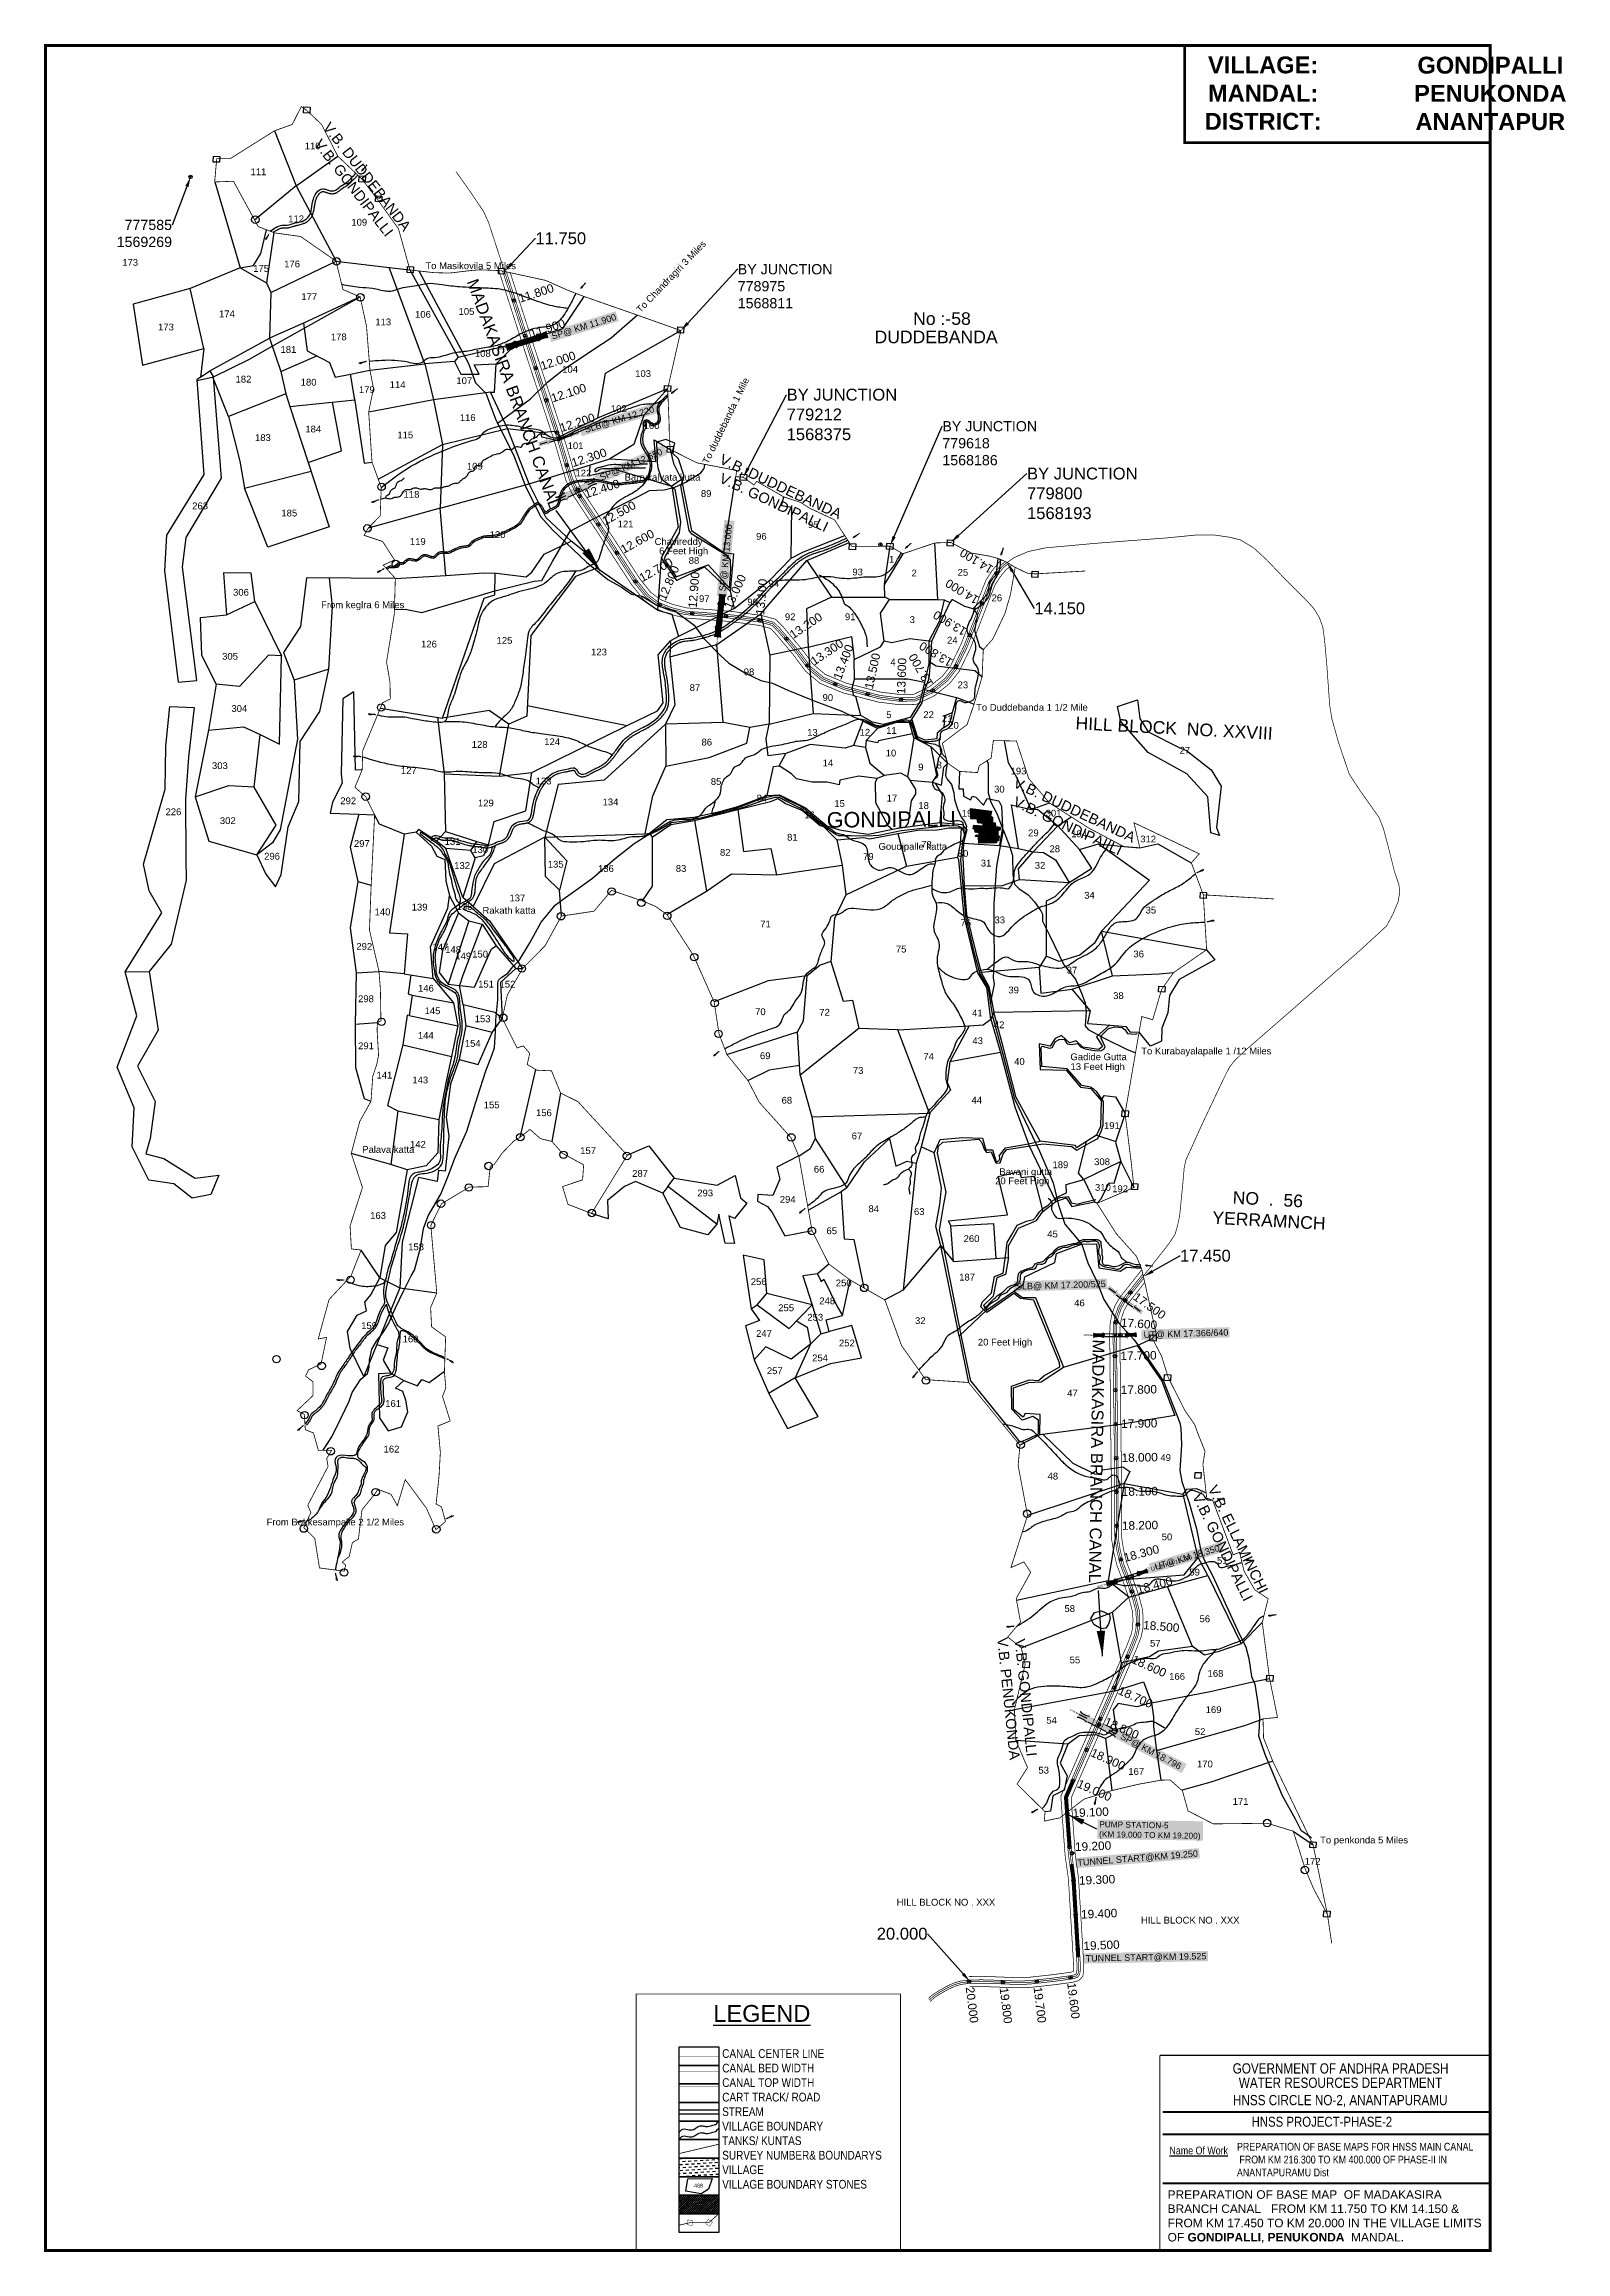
# Model space of a CAD drawing. Header units: feet. Extents: x 777153 to 781638, y 1563156 to 1569660.
import ezdxf
from ezdxf import colors
from ezdxf.entities.mleader import LeaderData, LeaderLine
from ezdxf.enums import TextEntityAlignment as Align
from ezdxf.math import Vec2, Vec3

# ---------------------------------------------------------------- set-up
doc = ezdxf.new("R2010")
doc.units = ezdxf.units.FT
doc.header["$MEASUREMENT"] = 0
doc.header["$PDMODE"] = 32
doc.header["$PDSIZE"] = 10
doc.linetypes.add('ACAD_ISO02W100', pattern=[15, 12, -3])
doc.linetypes.add('HIDDEN2', pattern=[0.1875, 0.125, -0.0625])
for name, color, linetype in [('CANAL1', 242, 'Continuous'), ('CSMark', 72, 'Continuous'), ('FRAME 025', 7, 'Continuous'), ('Hills', 17, 'Continuous'), ('PLOT', 7, 'Continuous'), ('PLOT NO', 7, 'Continuous'), ('ROADS', 6, 'Continuous'), ('STREAM', 4, 'Continuous'), ('STRUCTURE', 5, 'Continuous'), ('TABLE', 7, 'Continuous'), ('tank', 4, 'Continuous'), ('TITLEBLOCK', 7, 'Continuous'), ('VILLAGE', 30, 'Continuous'), ('VILLAGE NAME', 1, 'Continuous'), ('VILLAGE STONES', 240, 'Continuous')]:
    doc.layers.add(name, color=color, linetype=linetype)
doc.layers.add('VILLAGE BOUNDRY', color=5, linetype='HIDDEN2', lineweight=100)
doc.styles.add('A', font='arial.ttf')
doc.styles.add('ARIALN', font='ARIALN.TTF')
doc.styles.get("Standard").update_dxf_attribs({"font": 'arial.ttf'})
doc.linetypes.add('DOTS', pattern='A,1e-06,-3,["●",Standard,S=3,R=0,X=-1.25,Y=-1.25],-3', length=6.000001)
doc.dimstyles.get("Standard").update_dxf_attribs({"dimtxt": 0.18, "dimasz": 20, "dimexe": 0.18, "dimexo": 0.0625, "dimgap": 0.09, "dimtad": 0, "dimtih": 1, "dimtoh": 1, "dimdec": 4, "dimzin": 0, "dimdsep": 46, "dimtxsty": 'Standard', "dimcen": 0.09, "dimadec": 0, "dimazin": 0, "dimtfac": 1, "dimtdec": 4, "dimtofl": 0, "dimtmove": 0, "dimatfit": 3, "dimfxl": 1, "dimtolj": 1, "dimtzin": 0, "dimarcsym": 0})

msp = doc.modelspace()

# ---------------------------------------------------------------- texts
at = {"layer": 'CSMark', "color": 1}
for s, rotation, p in [('11.800', 18.09246, (778552.5, 1568910)), ('11.900', 18.09246, (778585.9, 1568806.4)), ('12.000', 18.09246, (778617, 1568711.3)), ('12.100', 18.09246, (778648.2, 1568616.3)), ('12.200', 18.09246, (778673.9, 1568528.8)), ('12.300', 18.09246, (778708.4, 1568425.6)), ('12.400', 18.09246, (778746.8, 1568333.9)), ('12.500', 28.99181, (778800.5, 1568253.1)), ('12.600', 28.99181, (778855.1, 1568169.3)), ('12.700', 28.99181, (778909.7, 1568085.5)), ('12.800', 66.93381, (778972.9, 1568023.6)), ('14.100', 148.54879, (779946.8, 1568109.4)), ('12.900', 85.38552, (779063.9, 1567998.7)), ('13.000', 65.16066, (779167.2, 1567998.8)), ('13.100', 85.38552, (779262.8, 1567978.4)), ('14.000', 148.54879, (779904.1, 1568019.5)), ('13.900', 148.54879, (779868, 1567926.3)), ('13.200', 33.80974, (779354, 1567917.5)), ('13.300', 33.80974, (779416.1, 1567839.2)), ('13.400', 69.40784, (779489.9, 1567789.8)), ('13.500', 77.7267, (779583.1, 1567761.1)), ('13.700', 120.20144, (779764, 1567769.2)), ('13.800', 148.54879, (779827, 1567835.1)), ('13.600', 88.11945, (779678.6, 1567745.1)), ('17.500', 324.54936, (780367.8, 1565973.8)), ('17.600', 356.11399, (780326.9, 1565893.9)), ('17.700', 1.0854, (780325.2, 1565795.4)), ('17.800', 1.0854, (780326.2, 1565695.4)), ('17.900', 1.0854, (780327.3, 1565595.4)), ('18.000', 1.0854, (780328.6, 1565495.4)), ('18.100', 1.0854, (780329.2, 1565395.4)), ('18.200', 1.0854, (780329.6, 1565295.4)), ('18.400', 14.80292, (780374.5, 1565106.1)), ('18.400', 14.80292, (780374.5, 1565106.1)), ('18.500', 355.07189, (780392.6, 1565003.1)), ('18.500', 355.07189, (780392.6, 1565003.1)), ('18.600', 335.85589, (780361.2, 1564903.4)), ('18.600', 335.85589, (780361.2, 1564903.4)), ('18.700', 335.85589, (780321.2, 1564811.8)), ('18.800', 335.85589, (780280.5, 1564720.4)), ('18.900', 335.85589, (780240.2, 1564628.9)), ('19.000', 335.85589, (780200.2, 1564537.3)), ('19.100', 2.35183, (780184.2, 1564448.8)), ('19.200', 2.35183, (780191.4, 1564349)), ('19.300', 2.35183, (780203.2, 1564249.8)), ('19.400', 2.35183, (780209.2, 1564150)), ('19.500', 2.35183, (780216.3, 1564057.2)), ('20.000', 276.98569, (779881.7, 1563936.3)), ('19.800', 276.98569, (779981.7, 1563934.6)), ('19.700', 276.98569, (780081.5, 1563936.5)), ('19.600', 276.98569, (780180.8, 1563948.7))]:
    msp.add_text(s, height=25, rotation=rotation, dxfattribs=at).set_placement(p, align=Align.MIDDLE_LEFT)
at = {"layer": 'CSMark', "color": 3}
msp.add_text('18.300', height=25, rotation=14.80292, dxfattribs=at).set_placement((780335.5, 1565200.2), align=Align.MIDDLE_LEFT)
at = {"layer": 'PLOT NO', "lineweight": -2}
for s, p in [('110', (777921.4, 1569350.1)), ('109', (778058.7, 1569125.4)), ('To Masikovila 5 Miles ', (778276.9, 1568997.3)), ('173', (777489.1, 1568816.8)), ('Barrykalyata kutta ', (778864, 1568374.2)), ('263', (777589.7, 1568289.8)), ('Chavireddy ', (778952.5, 1568184.8)), ('6 Feet High ', (778965.8, 1568157.2)), ('306', (777710.1, 1568035.2)), ('From keglra 6 Miles ', (777969.5, 1567998.4)), ('305', (777677.9, 1567846.6)), ('304', (777705.3, 1567692.8)), ('To Duddebanda 1 1/2 Mile', (779899.9, 1567696.2)), ('303', (777648, 1567524.4)), ('27', (780499.8, 1567569.8)), ('226', (777511.1, 1567388.5)), ('292', (778026.2, 1567420.8)), ('302', (777671.2, 1567362.3)), ('296', (777801.7, 1567257.6)), ('297', (778066.4, 1567295.1)), ('Goudipalle katta ', (779612.4, 1567286.5)), ('Rakath katta', (778445.2, 1567098)), ('292', (778073.5, 1566991.9)), ('298', (778078.6, 1566837.6)), ('291', (778078.6, 1566699)), ('Gadide Gutta ', (780178, 1566666.7)), ('To Kurabayalapalle 1 /12 Miles', (780386.6, 1566683.8)), ('13 Feet High', (780178.3, 1566637.7)), ('191', (780276.8, 1566464)), ('Palava katta', (778090.6, 1566393.7)), ('189', (780125.1, 1566348.5)), ('308', (780247.9, 1566357.5)), ('287', (778886.2, 1566323)), ('66', (779421.8, 1566335.4)), ('20 Feet High ', (779956.1, 1566301.2)), ('Bavani gutta ', (779968.6, 1566328.2)), ('310', (780250.4, 1566282)), ('192', (780301, 1566277.8)), ('293', (779078.3, 1566265.4)), ('294', (779321.5, 1566246.5)), ('84', (779582.8, 1566219)), ('65', (779459, 1566154.1)), ('260', (779863.2, 1566130.9)), ('187', (779850.1, 1566017.5)), ('256', (779235.9, 1566004.1)), ('250', (779486.5, 1566000.4)), ('255', (779316.8, 1565927.2)), ('253', (779402.7, 1565899.3)), ('248', (779437.9, 1565947.6)), ('32', (779719.9, 1565889.3)), ('247', (779251.5, 1565851.5)), ('252', (779495.9, 1565823.4)), ('20 Feet High', (779905.3, 1565826)), ('254', (779416.8, 1565779.5)), ('257', (779283.3, 1565741.7)), ('From Bokkesampalle 2 1/2 Miles ', (777809, 1565296)), ('To penkonda 5 Miles', (780913.8, 1564359.2))]:
    msp.add_text(s, height=20, dxfattribs=at).set_placement(p)
for s, p in [('111', (777784.9, 1569284)), ('112', (777896, 1569145.4)), ('173', (777406.9, 1569017.2)), ('175', (777792.7, 1568999.3)), ('176', (777884.1, 1569012.5)), ('177', (777934.5, 1568916.2)), ('174', (777692.1, 1568865.5)), ('113', (778152.7, 1568841.7)), ('106', (778269.7, 1568864.1)), ('105', (778398, 1568872.5)), ('181', (777873.3, 1568760.5)), ('178', (778021.6, 1568797.6)), ('108', (778446.3, 1568748.9)), ('104', (778703.5, 1568702.2)), ('182', (777740.7, 1568673.2)), ('180', (777932.7, 1568664.1)), ('179', (778104.4, 1568642.3)), ('114', (778195, 1568656.9)), ('107', (778391.5, 1568668.5)), ('103', (778918.6, 1568689.5)), ('102', (778847, 1568586.4)), ('183', (777798.1, 1568501)), ('184', (777946.4, 1568526.2)), ('115', (778217.6, 1568508.7)), ('116', (778401.6, 1568559.9)), ('100', (778943.7, 1568536.2)), ('101', (778719.5, 1568476.9)), ('109', (778422.7, 1568416.6)), ('122', (778742.6, 1568396.5)), ('118', (778236, 1568333.7)), ('89', (779104.4, 1568336.1)), ('185', (777875.9, 1568278.6)), ('121', (778866.9, 1568246.5)), ('95', (779420, 1568244.7)), ('119', (778254.5, 1568194.8)), ('120', (778489.7, 1568215.1)), ('96', (779267.2, 1568209.9)), ('88', (779068.5, 1568139.1)), ('1', (779651.1, 1568142.6)), ('94', (779303.5, 1568071.1)), ('93', (779550.9, 1568105)), ('2', (779717.4, 1568101.8)), ('25', (779861.1, 1568103.9)), ('97', (779099, 1568026.4)), ('99', (779241.4, 1568016.6)), ('26', (779961.2, 1568028.8)), ('92', (779352, 1567972.9)), ('91', (779529, 1567972.9)), ('3', (779711.8, 1567964.6)), ('126', (778287.5, 1567892.6)), ('125', (778510, 1567903.4)), ('123', (778788.6, 1567869.3)), ('24', (779830, 1567904)), ('98', (779230.8, 1567810.8)), ('4', (779655, 1567839.5)), ('87', (779071.3, 1567764.3)), ('90', (779463, 1567735)), ('23', (779861, 1567772.5)), ('5', (779643, 1567684.5)), ('22', (779760, 1567684.7)), ('21', (779814.6, 1567673.3)), ('20', (779833.4, 1567653.2)), ('128', (778436.9, 1567596.8)), ('124', (778650.6, 1567605.1)), ('86', (779106.3, 1567603.8)), ('13', (779417.5, 1567632.3)), ('12', (779572.2, 1567632.8)), ('11', (779650.4, 1567638)), ('14', (779463.2, 1567542.5)), ('10', (779649.1, 1567571.5)), ('9', (779737.1, 1567530.3)), ('8', (779791.3, 1567536.1)), ('127', (778228.1, 1567520.1)), ('133', (778625.4, 1567489.1)), ('85', (779133.7, 1567487.9)), ('30', (779968.5, 1567465.2)), ('193', (780025, 1567518.6)), ('129', (778455.1, 1567424.4)), ('134', (778822.5, 1567427.6)), ('84', (779268.7, 1567438.8)), ('15', (779497.6, 1567422.9)), ('17', (779651.9, 1567438.8)), ('18', (779745.3, 1567416.9)), ('19', (779873.5, 1567394.2)), ('301', (780128.2, 1567394.4)), ('16', (779409.4, 1567389.4)), ('29', (780068.8, 1567336.4)), ('194', (780203.5, 1567333.7)), ('131', (778356.9, 1567311.1)), ('130', (778438.5, 1567287.3)), ('82', (779160.6, 1567279)), ('81', (779358.6, 1567323.5)), ('79', (779582.3, 1567266.9)), ('78', (779753.8, 1567302.5)), ('80', (779861.6, 1567275.8)), ('28', (780131.8, 1567289.4)), ('312', (780407.1, 1567318.4)), ('132', (778385.2, 1567240.1)), ('135', (778661, 1567244)), ('136', (778809, 1567231.3)), ('83', (779030.4, 1567231.6)), ('31', (779929.3, 1567247.3)), ('32', (780088.5, 1567240.8)), ('137', (778548, 1567144.8)), ('34', (780234.1, 1567152.6)), ('140', (778150.5, 1567103.7)), ('139', (778259.9, 1567117.6)), ('138', (778392.3, 1567119.2)), ('71', (779279.3, 1567067.8)), ('76', (779869.6, 1567071.6)), ('33', (779969.9, 1567079.9)), ('35', (780415, 1567108.8)), ('147', (778321.3, 1567000.2)), ('148', (778358.7, 1566992.7)), ('149', (778388.4, 1566973.8)), ('150', (778438.3, 1566979.1)), ('75', (779679.1, 1566993.9)), ('36', (780379.2, 1566979.6)), ('146', (778278.6, 1566878.6)), ('151', (778455.7, 1566890.8)), ('152', (778518.7, 1566890.6)), ('39', (780010.6, 1566873.5)), ('37', (780182.6, 1566931.8)), ('145', (778297.9, 1566812.3)), ('70', (779264.2, 1566809.4)), ('72', (779453.4, 1566807.9)), ('41', (779903.6, 1566805.8)), ('38', (780319.5, 1566856.9)), ('153', (778445.6, 1566788.6)), ('42', (779967.8, 1566770.9)), ('144', (778278.2, 1566739.7)), ('154', (778416.5, 1566716.2)), ('69', (779278.5, 1566679.8)), ('74', (779760.2, 1566677.8)), ('43', (779904.6, 1566724)), ('141', (778156.3, 1566622.7)), ('73', (779552.3, 1566636.5)), ('40', (780027.7, 1566662.7)), ('143', (778261.8, 1566608.4)), ('68', (779342.2, 1566548.6)), ('44', (779902, 1566548.9)), ('155', (778472.3, 1566534.9)), ('156', (778626.2, 1566511.8)), ('142', (778254.9, 1566418.8)), ('67', (779548.9, 1566443.6)), ('157', (778756.5, 1566400.2)), ('63', (779732.4, 1566220.6)), ('163', (778137.4, 1566209)), ('158', (778249.4, 1566116.7)), ('45', (780125.3, 1566154.5)), ('46', (780204.6, 1565951.5)), ('159', (778111, 1565884.7)), ('160', (778233.2, 1565845.2)), ('161', (778181.7, 1565655.1)), ('47', (780184, 1565686)), ('162', (778177, 1565520.8)), ('48', (780126.1, 1565441.1)), ('49', (780458.7, 1565495.9)), ('50', (780462.5, 1565262.2)), ('51', (780625.6, 1565193)), ('59', (780544.1, 1565158.4)), ('58', (780175.9, 1565051.1)), ('56', (780574.1, 1565020.9)), ('57', (780428.2, 1564948.8)), ('55', (780191.3, 1564899.7)), ('168', (780605.5, 1564860.1)), ('166', (780492.3, 1564851.2)), ('169', (780599.9, 1564753.2)), ('54', (780122.5, 1564721.8)), ('52', (780560.1, 1564688.4)), ('53', (780099.2, 1564574.9)), ('167', (780371.9, 1564571.1)), ('170', (780574.3, 1564593.3)), ('171', (780679.6, 1564482.7)), ('172', (780891.8, 1564306.5))]:
    msp.add_text(s, height=20, dxfattribs=at).set_placement(p, align=Align.MIDDLE_CENTER)
for s, rotation, p in [('To Chandragiri 3 Miles ', 46.10558, (778910.9, 1568867.4)), ('To duddebanda 1 Mile', 64.04183, (779110.3, 1568421.5))]:
    msp.add_text(s, height=20, rotation=rotation, dxfattribs=at).set_placement(p)
at = {"layer": 'PLOT NO', "color": 1, "lineweight": -2}
for s, p in [('No :-58', (779714.4, 1568833)), ('DUDDEBANDA', (779600.6, 1568779))]:
    msp.add_text(s, height=37.1, dxfattribs=at).set_placement(p)
for s, height, p in [('HILL BLOCK  NO. XXVIII ', 37.096, (780192.2, 1567641.7)), ('NO  .  56', 37.1, (780655.4, 1566244)), ('YERRAMNCH', 37.1, (780595.4, 1566184.7))]:
    msp.add_text(s, height=height, rotation=356.95924, dxfattribs=at).set_placement(p)
at = {"layer": 'PLOT NO'}
msp.add_text('468', height=11.43, rotation=358.68771, dxfattribs=at).set_placement((779081.9, 1563350.8), align=Align.MIDDLE_CENTER)
at = {"layer": 'STRUCTURE', "color": 5, "attachment_point": 1, "bg_fill": 1, "box_fill_scale": 1.3, "bg_fill_color": 7, "bg_fill_true_color": 16777215, "bg_fill_transparency": 4390977}
for s, insert, char_height, width, rotation in [('\\pi0.69126;SP@ KM 11.900', (778645.7, 1568807.8), 19.002, 197.043, 17.18748), ('\\pi8.0666;SLB@ KM 12.220', (778736.3, 1568530.3), 19.002, 226.557, 16.98516), ('\\pi8.1249;SP@ KM 12.650', (778780.9, 1568388), 19.002, 211.91, 23.33387), ('\\pi8.1249;SP@ KM 13.000', (779141.7, 1568041.4), 19.002, 211.91, 84.25329), ('\\pi0.69126;SLB@ KM 17.200/525', (780016.6, 1566009.7), 19.002, 263.68, 1.63997), ('\\pi1.1384;UT@ KM 17.366/640', (780392.3, 1565867.3), 19.002, 248.683, 1.63052), ('\\pi5.4215;UT@ KM 18.350', (780408.7, 1565171.1), 12, 133.823, 16.73024), ('\\pi8.5851;UT@ KM 18.350', (780416, 1565180), 19.002, 211.91, 16.73024), ('\\pi8.099;SP@ KM 18.796', (780325, 1564688.9), 19.002, 211.91, 332.33165), ('{\\C1;PUMP STATION-5\\P(KM 19.000 TO KM 19.200)}', (780263.3, 1564424.3), 17.409, 300.573, 359.00743), ('TUNNEL START@KM 19.250', (780198, 1564311.4), 19.002, 354.842, 4.49501), ('TUNNEL START@KM 19.525', (780222.7, 1564029.9), 19.002, 354.842, 1.12654)]:
    msp.add_mtext(s, dxfattribs=dict(at, insert=insert, char_height=char_height, width=width, rotation=rotation))
at = {"layer": 'TABLE', "extrusion": (0.000201441, 0.004807, 0.999988), "style": 'A'}
msp.add_text('%%ULEGEND', height=49.79, rotation=359.99994, dxfattribs=at).set_placement((779268.5, 1563839.4, 7674.2), align=Align.MIDDLE)
at = {"layer": 'TITLEBLOCK', "extrusion": (0.000201441, 0.004807, 0.999988), "style": 'ARIALN'}
for s, height, p in [('GOVERNMENT OF ANDHRA PRADESH ', 30.108, (780656.2, 1563662.4, 7669)), ('WATER RESOURCES DEPARTMENT  ', 30.108, (780674.2, 1563620.2, 7668.4)), ('HNSS CIRCLE NO-2, ANANTAPURAMU', 30.108, (780657.1, 1563569.1, 7668.2)), ('HNSS PROJECT-PHASE-2', 29.321, (780711.9, 1563505.7, 7669.5)), ('%%UName Of Work', 22.767, (780469.9, 1563424.2, 7669.8))]:
    msp.add_text(s, height=height, rotation=359.99994, dxfattribs=at).set_placement(p)
at = {"layer": 'TITLEBLOCK', "extrusion": (0.000201441, 0.004807, 0.999988), "attachment_point": 1, "text_direction": (1, -1e-06, -0.000201), "style": 'ARIALN'}
for s, insert, char_height, width in [('CANAL CENTER LINE \\PCANAL BED WIDTH {\\H1.5288x; }\\PCANAL TOP WIDTH {\\H1.3525x; }\\PCART TRACK/ ROAD{\\H1.4113x; }\\PSTREAM {\\H1.3917x; }\\PVILLAGE BOUNDARY{\\H1.3982x; }\\PTANKS/ KUNTAS{\\H1.3961x; }\\PSURVEY NUMBER& BOUNDARYS{\\H1.3968x; }\\PVILLAGE{\\H1.3966x; }\\PVILLAGE BOUNDARY STONES{\\H1.3966x; }', (779151.8, 1563752.9), 25.672, 538.228), ('PREPARATION OF BASE MAPS FOR HNSS MAIN CANAL\\P FROM KM 216.300 TO KM 400.000 OF PHASE-II IN ANANTAPURAMU Dist', (780668.8, 1563477, -2.6), 22.767, 734.887), ('{\\fArial|b0|i0|c0|p34;PREPARATION OF BASE MAP  OF \\C1;MADAKASIRA BRANCH CANAL\\C256;   FROM KM \\C1;11.750\\C256; TO KM \\C1;14.150\\C256; & FROM KM \\C1;17.450\\C256; TO KM \\C1;20.000 \\C256;IN THE VILLAGE LIMITS OF \\fArial|b1|i0|c0|p34;GONDIPALLI\\fArial|b0|i0|c0|p34;, \\fArial|b1|i0|c0|p34;PENUKONDA\\fArial|b0|i0|c0|p34;  MANDAL.}', (780464.4, 1563337.3, -3.4), 25.1494, 947.945)]:
    msp.add_mtext(s, dxfattribs=dict(at, insert=insert, char_height=char_height, width=width))
at = {"layer": 'VILLAGE', "linetype": 'Continuous'}
msp.add_text('GONDIPALLI ', height=45.496, rotation=0.58582, dxfattribs=at).set_placement((779460, 1567351.8))
at = {"layer": 'VILLAGE BOUNDRY', "color": 3, "char_height": 30.507, "width": 465.797, "attachment_point": 1}
for s, insert, rotation in [('\\pi37.589;V.B. DUDDEBANDA\\P\\pi60.823;V.B. GONDIPALLI', (777974.1, 1569463), 307.79369), ('\\pi37.589;V.B. DUDDEBANDA\\P\\pi60.823;V.B. GONDIPALLI', (779119.8, 1568469.7), 334.77463), ('\\pi37.589;V.B. DUDDEBANDA\\P\\pi60.823;V.B. GONDIPALLI', (779985.7, 1567517), 334.77463), ('\\pi60.834;V.B. ELLAMINCHI\\P\\pi60.823;V.B. GONDIPALLI', (780582.6, 1565472.7), 296.10805), ('\\pi60.823;V.B. GONDIPALLI\\P\\pi51.792;V.B. PENUKONDA', (780037.7, 1565024.1), 275.87065)]:
    msp.add_mtext(s, dxfattribs=dict(at, insert=insert, rotation=rotation))
at = {"layer": 'VILLAGE NAME'}
for p in [(779666, 1564175.9), (780386, 1564123)]:
    msp.add_text('HILL BLOCK NO . XXX', height=20, dxfattribs=at).set_placement(p)
at = {"layer": 'VILLAGE STONES'}
for rotation, p in [(290.08528, (778398.4, 1568960.6)), (269.10491, (780243.8, 1565844.1))]:
    msp.add_text('MADAKASIRA BRANCH CANAL', height=35, rotation=rotation, dxfattribs=at).set_placement(p)
at = {"layer": 'VILLAGE STONES', "char_height": 49.868, "attachment_point": 2}
for s, insert, width in [('{\\fArial|b1|i0|c0|p34;VILLAGE:\\PMANDAL:\\PDISTRICT:}', (780745.9, 1569623.9), 338.112), ('{\\fArial|b1|i0|c0|p34;\\C1;GONDIPALLI\\PPENUKONDA\\PANANTAPUR }', (781415.5, 1569623.2), 953.389)]:
    msp.add_mtext(s, dxfattribs=dict(at, insert=insert, width=width))

# ---------------------------------------------------------------- blocks, each defined once
blk = doc.blocks.new('SLB')
at = {"layer": 'STRUCTURE'}
h = blk.add_hatch(dxfattribs=at)
h.set_pattern_fill('DOTS', color=6, scale=20, angle=320.37225, style=0)
h.set_pattern_definition([(320.372247934, (-159.4327, -72.9564), (1.2786241598, 0.5641323054), [0, -1.25])])
h.paths.add_polyline_path([(769699.5, 1706871.1), (769699.5, 1706861.1), (769729.1, 1706861.1), (769732.1, 1706863.1), (769792.1, 1706863.1), (769795.1, 1706861.1), (769824.7, 1706861.1), (769824.7, 1706871.1), (769795.1, 1706871.1), (769792.1, 1706869.1), (769732.1, 1706869.1), (769729.1, 1706871.1)])
at = {"layer": 'STRUCTURE', "color": 6, "linetype": 'ACAD_ISO02W100', "ltscale": 0.5, "const_width": 0.5}
for points in [[(769699.5, 1706871.1), (769729.1, 1706871.1)], [(769699.5, 1706861.1), (769729.1, 1706861.1)], [(769795.1, 1706871.1), (769824.7, 1706871.1)], [(769795.1, 1706861.1), (769824.7, 1706861.1)]]:
    blk.add_lwpolyline(points, dxfattribs=at)
at = {"layer": 'STRUCTURE', "color": 6, "const_width": 0.628}
for points in [[(769726.1, 1706877.1), (769726.1, 1706873.1), (769732.1, 1706869.1), (769792.1, 1706869.1), (769798.1, 1706873.1), (769798.1, 1706877.1)], [(769726.1, 1706855.1), (769726.1, 1706859.1), (769732.1, 1706863.1), (769792.1, 1706863.1), (769798.1, 1706859.1), (769798.1, 1706855.1)]]:
    blk.add_lwpolyline(points, dxfattribs=at)
at = {"layer": 'STRUCTURE', "color": 6}
blk.add_lwpolyline([(769732.1, 1706863.1), (769792.1, 1706863.1)], dxfattribs=at)
blk.add_lwpolyline([(769732.1, 1706863.1), (769792.1, 1706863.1)], dxfattribs=at)
at = {"layer": 'STRUCTURE', "color": 0}
blk.add_circle((769762.1, 1706866.1), 1.24, dxfattribs=at)
for points in [[(769703.8, 1706866), (769726.7, 1706866)], [(769818.6, 1706865.8), (769795.7, 1706865.8)]]:
    blk.add_leader(points, dimstyle='Standard', override={"dimasz": 10, "dimgap": 0.09, "dimtad": 0}, dxfattribs=at)
blk = doc.blocks.new('SP')
at = {"layer": 'STRUCTURE'}
h = blk.add_hatch(dxfattribs=at)
h.set_pattern_fill('DASH', color=256, scale=8, style=0)
edge = h.paths.add_edge_path()
edge.add_spline(control_points=[(769825.7, 1706742.1), (769825.3, 1706741.8), (769823.8, 1706740.8), (769820.9, 1706740.3), (769817, 1706739.7), (769811.4, 1706738.9), (769804, 1706739.7), (769798.4, 1706741), (769795.6, 1706741.6)], knot_values=[0, 0, 0, 0, 1.613557, 5.24513, 8.624976, 13.470124, 22.190216, 30.746377, 30.746377, 30.746377, 30.746377], degree=3, periodic=0)
edge.add_line((769795.6, 1706741.6), (769792.6, 1706739.6))
edge.add_line((769792.6, 1706739.6), (769732.6, 1706739.6))
edge.add_line((769732.6, 1706739.6), (769729.6, 1706741.6))
edge.add_spline(control_points=[(769729.6, 1706741.6), (769726.9, 1706740.9), (769721.3, 1706739.5), (769713.9, 1706738.5), (769708.3, 1706739.1), (769704.4, 1706739.6), (769701.5, 1706740), (769700, 1706741), (769699.5, 1706741.3)], knot_values=[0, 0, 0, 0, 8.556161, 17.276253, 22.121402, 25.501247, 29.13282, 30.746377, 30.746377, 30.746377, 30.746377], degree=3, periodic=0)
edge.add_line((769699.5, 1706741.3), (769699.5, 1706722.1))
edge.add_spline(control_points=[(769699.5, 1706722.1), (769700, 1706722.4), (769701.4, 1706723.4), (769704.3, 1706724), (769708.2, 1706724.5), (769713.8, 1706725.3), (769721.2, 1706724.5), (769726.8, 1706723.3), (769729.6, 1706722.6)], knot_values=[0, 0, 0, 0, 1.613557, 5.24513, 8.624976, 13.470124, 22.190216, 30.746377, 30.746377, 30.746377, 30.746377], degree=3, periodic=0)
edge.add_line((769729.6, 1706722.6), (769732.6, 1706724.6))
edge.add_line((769732.6, 1706724.6), (769792.6, 1706724.6))
edge.add_line((769792.6, 1706724.6), (769795.6, 1706722.6))
edge.add_spline(control_points=[(769795.6, 1706722.6), (769798.4, 1706723.3), (769803.9, 1706724.8), (769811.3, 1706725.8), (769817, 1706725.1), (769820.9, 1706724.7), (769823.8, 1706724.2), (769825.2, 1706723.3), (769825.7, 1706723)], knot_values=[0, 0, 0, 0, 8.556161, 17.276253, 22.121402, 25.501247, 29.13282, 30.746377, 30.746377, 30.746377, 30.746377], degree=3, periodic=0)
edge.add_line((769825.7, 1706723), (769825.7, 1706742.1))
h.paths.add_polyline_path([(769764.2, 1706732.1, -1), (769761.1, 1706732.1, -1)], flags=0)
h.paths.add_polyline_path([(769761.1, 1706732.1, 1), (769764.2, 1706732.1, 1)], flags=16)
at = {"layer": 'STRUCTURE', "const_width": 0.628}
for points in [[(769726.6, 1706747.6), (769726.6, 1706743.6), (769732.6, 1706739.6), (769792.6, 1706739.6), (769798.6, 1706743.6), (769798.6, 1706747.6)], [(769726.6, 1706716.6), (769726.6, 1706720.6), (769732.6, 1706724.6), (769792.6, 1706724.6), (769798.6, 1706720.6), (769798.6, 1706716.6)]]:
    blk.add_lwpolyline(points, dxfattribs=at)
at = {"layer": 'STRUCTURE', "color": 3}
blk.add_lwpolyline([(769732.6, 1706724.6), (769792.6, 1706724.6)], dxfattribs=at)
blk.add_lwpolyline([(769732.6, 1706724.6), (769792.6, 1706724.6)], dxfattribs=at)
at = {"layer": 'STRUCTURE', "color": 0}
blk.add_circle((769762.6, 1706732.1), 1.55, dxfattribs=at)
at = {"layer": 'STRUCTURE'}
for points in [[(769699.5, 1706741.3), (769700.9, 1706740.5), (769704.4, 1706739.6), (769707.8, 1706739.2), (769712.6, 1706738.8), (769721.3, 1706739.7), (769729.6, 1706741.6)], [(769699.5, 1706722.1), (769700.9, 1706723), (769704.4, 1706724), (769707.7, 1706724.5), (769712.5, 1706725), (769721.2, 1706724.4), (769729.6, 1706722.6)], [(769825.7, 1706742.1), (769824.3, 1706741.3), (769820.8, 1706740.3), (769817.5, 1706739.8), (769812.7, 1706739.2), (769804, 1706739.9), (769795.6, 1706741.6)], [(769825.7, 1706723), (769824.3, 1706723.8), (769820.8, 1706724.7), (769817.4, 1706725.1), (769812.6, 1706725.5), (769803.9, 1706724.6), (769795.6, 1706722.6)]]:
    blk.add_spline(points, degree=3, dxfattribs=at)
at = {"layer": 'STRUCTURE', "color": 0}
blk.add_text('STREAM', height=5, dxfattribs=at).set_placement((769684.3, 1706732.1), align=Align.MIDDLE_CENTER)
for points in [[(769727.4, 1706732.1), (769700.8, 1706732.1)], [(769824.4, 1706732.1), (769800.5, 1706732.1)]]:
    blk.add_leader(points, dimstyle='Standard', override={"dimasz": 10, "dimgap": 0.09, "dimtad": 0}, dxfattribs=at)
blk = doc.blocks.new('UT')
at = {"layer": 'STRUCTURE'}
h = blk.add_hatch(dxfattribs=at)
h.set_pattern_fill('DASH', color=150, scale=8, angle=-39.62775, style=0)
h.set_pattern_definition([(320.372247933, (-4370.464, -6260.8811), (1.40800153113, 0.132407282), [1, -1])])
h.paths.add_polyline_path([(765163, 1700681.9), (765165.6, 1700680.6), (765167.2, 1700680.3), (765169.1, 1700680), (765172.4, 1700679.6), (765176.4, 1700679.3), (765179.5, 1700679.5), (765183.1, 1700679.9), (765187.7, 1700680.9), (765188.9, 1700681.2), (765193.1, 1700682.2), (765196.1, 1700680.2), (765196.1, 1700672.2), (765193.1, 1700670.2), (765190.5, 1700670.8), (765188.1, 1700671.3), (765185.5, 1700671.8), (765183.6, 1700672.1), (765181, 1700672.5), (765180.3, 1700672.5), (765178.5, 1700672.6), (765176.7, 1700672.6), (765174.6, 1700672.5), (765172.5, 1700672.3), (765170.4, 1700672), (765168.5, 1700671.7), (765166.1, 1700671.2), (765165, 1700670.8), (765163, 1700669.7)])
h.paths.add_polyline_path([(765259.1, 1700682.2), (765256.1, 1700680.2), (765256.1, 1700672.2), (765259.1, 1700670.2), (765261.9, 1700671), (765264.4, 1700671.6), (765266.4, 1700672), (765269.1, 1700672.5), (765272.7, 1700673), (765276.1, 1700673.1), (765278.6, 1700672.9), (765281.2, 1700672.7), (765283.9, 1700672.3), (765286.4, 1700671.9), (765288, 1700671.3), (765289.2, 1700670.6), (765289.1, 1700682.7), (765287.6, 1700681.8), (765285.7, 1700681.2), (765283, 1700680.7), (765281.2, 1700680.4), (765276.7, 1700679.9), (765272.7, 1700679.9), (765268.7, 1700680.3), (765264.8, 1700681), (765261.2, 1700681.7)])
at = {"layer": 'STRUCTURE', "color": 150, "const_width": 0.628}
for points in [[(765190.1, 1700688.2), (765190.1, 1700684.2), (765196.1, 1700680.2), (765256.1, 1700680.2), (765262.1, 1700684.2), (765262.1, 1700688.2)], [(765190.1, 1700664.2), (765190.1, 1700668.2), (765196.1, 1700672.2), (765256.1, 1700672.2), (765262.1, 1700668.2), (765262.1, 1700664.2)]]:
    blk.add_lwpolyline(points, dxfattribs=at)
at = {"layer": 'STRUCTURE', "color": 150}
for points in [[(765196.1, 1700680.2), (765256.1, 1700680.2)], [(765196.1, 1700672.2), (765256.1, 1700672.2)], [(765196.1, 1700672.2), (765256.1, 1700672.2)]]:
    blk.add_lwpolyline(points, dxfattribs=at)
at = {"layer": 'STRUCTURE', "color": 0}
blk.add_circle((765226.1, 1700676.2), 1.89, dxfattribs=at)
at = {"layer": 'STRUCTURE', "color": 150}
for points in [[(765163, 1700681.9), (765164.4, 1700681.1), (765167.9, 1700680.2), (765171.2, 1700679.8), (765176.1, 1700679.4), (765184.7, 1700680.3), (765193.1, 1700682.2)], [(765289.1, 1700682.7), (765287.8, 1700681.9), (765284.3, 1700680.9), (765280.9, 1700680.4), (765276.1, 1700679.8), (765267.4, 1700680.5), (765259.1, 1700682.2)], [(765163, 1700669.7), (765164.3, 1700670.6), (765167.8, 1700671.6), (765171.2, 1700672.1), (765176, 1700672.6), (765184.7, 1700672), (765193.1, 1700670.2)], [(765289.2, 1700670.6), (765287.8, 1700671.4), (765284.2, 1700672.3), (765280.9, 1700672.7), (765276.1, 1700673.1), (765267.4, 1700672.2), (765259.1, 1700670.2)]]:
    blk.add_spline(points, degree=3, dxfattribs=at)
at = {"layer": 'STRUCTURE', "color": 0}
blk.add_text('STREAM', height=5, dxfattribs=at).set_placement((765148.2, 1700675.8), align=Align.MIDDLE_CENTER)
for points in [[(765190.9, 1700676), (765164.2, 1700675.8)], [(765289.3, 1700676.7), (765265.4, 1700676.4)]]:
    blk.add_leader(points, dimstyle='Standard', override={"dimasz": 10, "dimgap": 0.09, "dimtad": 0}, dxfattribs=at)

# ---------------------------------------------------------------- hatches: boundary and pattern name
at = {"layer": 'PLOT', "lineweight": -2}
h = msp.add_hatch(dxfattribs=at)
h.set_pattern_fill('ANSI31', color=32, scale=23.18516, angle=-3.04076, style=0)
h.set_pattern_definition([(41.95923866, (380454.0502, 859391.259), (-1.937704853, 2.155120566), [])])
h.paths.add_polyline_path([(779970.9, 1567345.7), (779971, 1567353.1), (779956.8, 1567355.2), (779956.3, 1567366.4), (779948.1, 1567366.1), (779948.6, 1567383), (779942.5, 1567386), (779944.9, 1567399.9), (779883.5, 1567408.1), (779884.4, 1567377.8), (779903.4, 1567378.1), (779905, 1567365.5), (779921.1, 1567364.1), (779920.6, 1567357.3), (779892.9, 1567358.7), (779891.6, 1567348.7), (779895.9, 1567346.8), (779897.1, 1567338), (779908.4, 1567336.1), (779909.7, 1567330.9), (779899, 1567329.9), (779898.2, 1567326.1), (779907.4, 1567324.5), (779908.5, 1567306.2), (779960.1, 1567306.9), (779960.6, 1567311.8), (779966.2, 1567313.2), (779968.2, 1567326.8), (779964, 1567330.1), (779963.9, 1567342.2)])
at = {"layer": 'tank'}
h = msp.add_hatch(dxfattribs=at)
h.set_pattern_fill('DASH', color=256, scale=69.418129, angle=3.54054, style=0)
h.set_pattern_definition([(3.5405362, (337233.758, 593828.639), (8.12484235, 9.196566185), [8.67726607, -8.67726607])])
h.paths.add_polyline_path([(779024.8, 1563431.8), (779141.3, 1563431.8), (779141.3, 1563377.1), (779024.8, 1563377.1)])
at = {"layer": 'VILLAGE', "linetype": 'Continuous'}
h = msp.add_hatch(dxfattribs=at)
h.set_pattern_fill('SACNCR', color=256, scale=46.625831, angle=1.53032, style=0)
h.set_pattern_definition([(46.53031993, (337233.758, 593828.6393), (-3.172327724, 3.007237702), []), (46.53031993, (337236.848, 593828.722), (-3.172327724, 3.007237702), [0, -4.371171672])])
h.paths.add_polyline_path([(779024.8, 1563322.5), (779141.3, 1563322.5), (779141.3, 1563267.8), (779024.8, 1563267.8)])

# ---------------------------------------------------------------- linework, layer by layer
at = {"color": 214, "const_width": 8}
msp.add_lwpolyline([(780201, 1564023.9), (780187, 1564255), (780181.1, 1564298.1)], dxfattribs=at)
at = {"color": 1, "linetype": 'ByBlock', "lineweight": -2, "ltscale": 200}
for p in [(777585, 1569269), (779618, 1568186)]:
    msp.add_point(p, dxfattribs=at)
at = {"color": 2}
for p in [(778576, 1568786, 23), (778671, 1568499, 24), (778727, 1568347, 25), (779145, 1567974, 26), (780339, 1565960, 39), (780325, 1565857, 40), (780359, 1565145, 41), (780359, 1565145, 41), (780262, 1564709, 43), (780183, 1564330, 43)]:
    msp.add_point(p, dxfattribs=at)
at = {"layer": 'CANAL1', "color": 1, "linetype": 'HIDDEN2', "ltscale": 50}
msp.add_lwpolyline([(778367.3, 1569284.6, 2, 2, 0), (778412.3, 1569220.9, 2, 2, 0), (778448.6, 1569166.7, 2, 2, 0), (778462.9, 1569135.5, 2, 2, 0), (778500.2, 1569021, 2, 2, 0), (778575.2, 1568788, 2, 2, 0), (778669.9, 1568499.7, 2, 2, 0), (778705.9, 1568378.7, 2, 2, 0), (778722.4, 1568343, 2, 2, 0), (778781.6, 1568253.1, 2, 2, 0), (778896.1, 1568077.2, 2, 2, 0), (778930.7, 1568034.1, 2, 2, 0), (778961.3, 1568011.2, 2, 2, 0), (779000.2, 1567995.4, 2, 2, 0), (779044.2, 1567984.3, 2, 2, 0), (779118.1, 1567978.8, 2, 2, 0), (779184.1, 1567973.2, 2, 2, 0), (779264.9, 1567962.2, 2, 2, 0), (779300.9, 1567952.4, 2, 2, 0), (779318.2, 1567935.5, 2, 2, 0), (779372.3, 1567871.3, 2, 2, 0), (779408.4, 1567823.1, 2, 2, 0), (779447.3, 1567790.4, 2, 2, 0), (779512.2, 1567763.3, 2, 2, 0), (779615.2, 1567736.4, 2, 2, 0), (779673.2, 1567729.2, 2, 2, 0), (779719.6, 1567729.6, 2, 2, 0), (779769.9, 1567753.7, 2, 2, 0), (779811.8, 1567787.6, 2, 2, 0), (779837.6, 1567820.6, 2, 2, 0), (779869.3, 1567886.3, 2, 2, 0), (779920.4, 1568018.1, 2, 2, 0), (779942.3, 1568073.9, 2, 2, 0), (779958.9, 1568099.5, 2, 2, 0), (779978, 1568122.9, 2, 2, 0), (780010.3, 1568146.4, 2, 2, 0), (780053.5, 1568165.3, 2, 2, 0), (780106.1, 1568176.2, 2, 2, 0), (780252.5, 1568189.5, 2, 2, 0), (780465.4, 1568205.7, 2, 2, 0), (780548.6, 1568214, 2, 2, 0), (780600.2, 1568214.2, 2, 2, 0), (780646.6, 1568207.6, 2, 2, 0), (780679.1, 1568199.6, 2, 2, 0), (780718.1, 1568175.9, 2, 2, 0), (780756.7, 1568140.5, 2, 2, 0), (780811.4, 1568083.2, 2, 2, 0), (780872.3, 1568022.9, 2, 2, 0), (780894.9, 1567997.9, 2, 2, 0), (780911.6, 1567970.8, 2, 2, 0), (780921.7, 1567943.1, 2, 2, 0), (780926.9, 1567905.4, 2, 2, 0), (780933.7, 1567829.5, 2, 2, 0), (780942.2, 1567711.4, 2, 2, 0), (780948.5, 1567672.7, 2, 2, 0), (780968.7, 1567600.9, 2, 2, 0), (780999.4, 1567510.3, 2, 2, 0), (781029.4, 1567464, 2, 2, 0), (781070.1, 1567406.3, 2, 2, 0), (781088.2, 1567380.8, 2, 2, 0), (781100.5, 1567348.8, 2, 2, 0), (781113.4, 1567300.7, 2, 2, 0), (781133.1, 1567222.1, 2, 2, 0), (781145.8, 1567184.8, 2, 2, 0), (781148.7, 1567163, 2, 2, 0), (781143.9, 1567134.2, 2, 2, 0), (781128.8, 1567097.6, 2, 2, 0), (781109.8, 1567062, 2, 2, 0), (781035, 1566993.3, 2, 2, 0), (780861.1, 1566841.2, 2, 2, 0), (780687.8, 1566690.4, 2, 2, 0), (780658.3, 1566661.3, 2, 2, 0), (780645.6, 1566643.8, 2, 2, 0), (780631.1, 1566615.4, 2, 2, 0), (780567.6, 1566481.4, 2, 2, 0), (780531.6, 1566401.8, 2, 2, 0), (780518.7, 1566374, 2, 2, 0), (780513.4, 1566350.6, 2, 2, 0), (780509.4, 1566305.8, 2, 2, 0), (780499.9, 1566208.1, 2, 2, 0), (780493.9, 1566180.3, 2, 2, 0), (780486.9, 1566155.1, 2, 2, 0), (780470.1, 1566128.6, 2, 2, 0), (780447.7, 1566099.6, 2, 2, 0), (780335.4, 1565958.4, 2, 2, 0), (780323.1, 1565937.2, 2, 2, 0), (780313.9, 1565910.6, 2, 2, 0), (780309.5, 1565885.7, 2, 2, 0), (780308.7, 1565850.3, 2, 2, 0), (780309.4, 1565794, 2, 2, 0), (780311, 1565635.8, 2, 2, 0), (780313, 1565476.2, 2, 2, 0), (780313.9, 1565259.5, 2, 2, 0), (780320, 1565221.2, 2, 2, 0), (780326.4, 1565195.8, 2, 2, 0), (780330.1, 1565180.9, 2, 2, 0), (780346.9, 1565137.3, 2, 2, 0), (780365.3, 1565084.6, 2, 2, 0), (780375.8, 1565044.7, 2, 2, 0), (780377.3, 1565020.1, 2, 2, 0), (780376.5, 1564994, 2, 2, 0), (780372.1, 1564972.1, 2, 2, 0), (780358.4, 1564937.1, 2, 2, 0), (780322.2, 1564852.8, 2, 2, 0), (780265.8, 1564726.4, 2, 2, 0), (780258.6, 1564710.3, 2, 2, 0), (780191.8, 1564557.9, 2, 2, 0), (780164.9, 1564495.3, 2, 2, 0), (780177.1, 1564327, 2, 2, 0), (780187, 1564255, 2, 2, 0), (780201.9, 1564007.7, 2, 2, 0), (780202.4, 1563987.8, 2, 2, 0), (780200.3, 1563974.4, 2, 2, 0), (780195, 1563968.5, 2, 2, 0), (780181.2, 1563964.7, 2, 2, 0), (780178.2, 1563964.3, 2, 2, 0), (780126.1, 1563957.3, 2, 2, 0), (780057.8, 1563949.8, 2, 2, 0), (780033, 1563948.8, 2, 2, 0), (780010.5, 1563949, 2, 2, 0), (779953.8, 1563951.2, 2, 2, 0), (779918.2, 1563952.3, 2, 2, 0), (779879.6, 1563952, 2, 2, 0), (779854.3, 1563948.4, 2, 2, 0), (779834.3, 1563942.4, 2, 2, 0), (779815.6, 1563933.6, 2, 2, 0), (779794.2, 1563921.7, 2, 2, 0), (779773.8, 1563908.5, 2, 2, 0), (779762, 1563897.8, 2, 2, 0)], format="xyseb", dxfattribs=at)
at = {"layer": 'CANAL1', "color": 1, "ltscale": 5, "const_width": 2}
for points in [[(778493.4, 1568993.1), (778560.9, 1568783.4), (778655.6, 1568495.2), (778691.8, 1568373.4), (778709.2, 1568335.7), (778769.1, 1568244.9), (778884, 1568068.4), (778920.2, 1568023.2), (778953.9, 1567998), (778995.6, 1567981.1), (779041.8, 1567969.5), (779116.9, 1567963.9), (779182.5, 1567958.3), (779261.9, 1567947.5), (779293.2, 1567938.9), (779307.2, 1567925.3), (779360.5, 1567862), (779397.4, 1567812.8), (779439.4, 1567777.4), (779507.4, 1567749.1), (779612.4, 1567721.6), (779672.4, 1567714.2), (779723.1, 1567714.7), (779777.9, 1567740.9), (779822.5, 1567777), (779850.4, 1567812.6), (779883.1, 1567880.3), (779934.4, 1568012.6), (779955.7, 1568067), (779971, 1568090.6), (779988.4, 1568111.9), (780005.6, 1568124.4)], [(778527, 1568986.8), (778589.4, 1568792.7), (778684.2, 1568504.2), (778719.9, 1568384), (778735.5, 1568350.3), (778794.2, 1568261.3), (778908.3, 1568086), (778941.2, 1568044.9), (778968.7, 1568024.3), (779004.9, 1568009.7), (779046.6, 1567999.2), (779119.3, 1567993.8), (779185.8, 1567988.1), (779267.9, 1567976.9), (779308.6, 1567965.8), (779329.2, 1567945.7), (779384, 1567880.6), (779419.3, 1567833.5), (779455.2, 1567803.3), (779517, 1567777.6), (779618.1, 1567751.2), (779674.1, 1567744.2), (779716.1, 1567744.6), (779761.8, 1567766.5), (779801, 1567798.2), (779824.8, 1567828.6), (779855.6, 1567892.2), (779906.4, 1568023.5), (779928.9, 1568080.8), (779946.7, 1568108.3), (779967.6, 1568133.9), (779976.2, 1568140.2)], [(780388.6, 1566049.4), (780323, 1565966.9), (780309.4, 1565943.4), (780299.3, 1565914.3), (780294.6, 1565887.1), (780293.7, 1565850.4), (780294.4, 1565793.9), (780296, 1565635.7), (780298, 1565476.1), (780298.9, 1565258.3), (780305.3, 1565218.2), (780311.8, 1565192.1), (780315.8, 1565176.4), (780332.8, 1565132.1), (780350.9, 1565080.2), (780361, 1565042.3), (780362.2, 1565019.9), (780361.5, 1564995.8), (780357.6, 1564976.3), (780344.6, 1564942.8), (780308.4, 1564858.9), (780252.1, 1564732.5), (780244.9, 1564716.4), (780178, 1564563.8), (780149.7, 1564497.8), (780162.1, 1564325.4), (780172.1, 1564253.5), (780187, 1564007.1), (780187.3, 1563988.7), (780186.3, 1563981.6), (780178.2, 1563979.4), (780176.3, 1563979.2), (780124.3, 1563972.2), (780056.7, 1563964.8), (780032.7, 1563963.8), (780010.9, 1563964), (779954.3, 1563966.2), (779918.4, 1563967.3), (779878.5, 1563967)], [(780397, 1566011.8), (780347.8, 1565949.9), (780336.8, 1565930.9), (780328.4, 1565906.8), (780324.5, 1565884.2), (780323.7, 1565850.2), (780324.4, 1565794.2), (780326, 1565636), (780328, 1565476.4), (780328.9, 1565260.7), (780334.7, 1565224.2), (780340.9, 1565199.4), (780344.4, 1565185.4), (780361, 1565142.5), (780379.6, 1565089), (780390.7, 1565047), (780392.3, 1565020.3), (780391.4, 1564992.3), (780386.5, 1564967.9), (780372.3, 1564931.4), (780335.9, 1564846.8), (780279.5, 1564720.3), (780272.3, 1564704.3), (780205.5, 1564551.9), (780180.2, 1564492.7), (780192, 1564328.6), (780201.9, 1564256.5), (780216.9, 1564008.4), (780217.4, 1563986.8), (780214.5, 1563967.7), (780203.2, 1563955.2), (780184.2, 1563950), (780180.2, 1563949.4), (780127.9, 1563942.4), (780059, 1563934.8), (780033.2, 1563933.8), (780010.1, 1563934), (779953.3, 1563936.3), (779918.1, 1563937.3), (779880.7, 1563937)]]:
    msp.add_lwpolyline(points, dxfattribs=at)
at = {"layer": 'CANAL1', "color": 5, "ltscale": 5, "const_width": 2}
for points in [[(778504.4, 1568991.7), (778570.4, 1568786.5), (778665.1, 1568498.2), (778701.2, 1568377), (778718, 1568340.5), (778777.5, 1568250.4), (778892.1, 1568074.3), (778927.2, 1568030.5), (778958.8, 1568006.8), (778998.7, 1567990.6), (779043.4, 1567979.4), (779117.7, 1567973.9), (779183.6, 1567968.2), (779263.9, 1567957.3), (779298.3, 1567947.9), (779314.5, 1567932.1), (779368.3, 1567868.2), (779404.7, 1567819.7), (779444.7, 1567786.1), (779510.6, 1567758.6), (779614.3, 1567731.5), (779672.9, 1567724.2), (779720.8, 1567724.7), (779772.5, 1567749.5), (779815.4, 1567784), (779841.8, 1567817.9), (779873.9, 1567884.3), (779925.1, 1568016.3), (779946.8, 1568071.6), (779962.9, 1568096.5), (779981.4, 1568119.2), (779996.2, 1568130)], [(778515.7, 1568989.2), (778579.9, 1568789.6), (778674.6, 1568501.2), (778710.6, 1568380.5), (778726.7, 1568345.4), (778785.8, 1568255.9), (778900.2, 1568080.2), (778934.2, 1568037.7), (778963.8, 1568015.5), (779001.8, 1568000.1), (779045, 1567989.3), (779118.5, 1567983.8), (779184.7, 1567978.1), (779265.9, 1567967.1), (779303.5, 1567956.9), (779321.8, 1567938.9), (779376.2, 1567874.4), (779412, 1567826.6), (779450, 1567794.7), (779513.8, 1567768.1), (779616.2, 1567741.3), (779673.5, 1567734.2), (779718.4, 1567734.6), (779767.2, 1567758), (779808.2, 1567791.1), (779833.3, 1567823.2), (779864.7, 1567888.3), (779915.8, 1568019.9), (779937.8, 1568076.2), (779954.8, 1568102.4), (779974.5, 1568126.5), (779986.8, 1568135.5)], [(780391.4, 1566036.9), (780331.2, 1565961.2), (780318.5, 1565939.3), (780309, 1565911.8), (780304.6, 1565886.1), (780303.7, 1565850.3), (780304.4, 1565794), (780306, 1565635.8), (780308, 1565476.2), (780308.9, 1565259.1), (780315.1, 1565220.2), (780321.5, 1565194.5), (780325.3, 1565179.4), (780342.2, 1565135.6), (780360.5, 1565083.1), (780370.9, 1565043.9), (780372.2, 1565020), (780371.5, 1564994.6), (780367.3, 1564973.5), (780353.8, 1564939), (780317.6, 1564854.8), (780261.2, 1564728.4), (780254, 1564712.4), (780187.2, 1564559.8), (780159.9, 1564496.1), (780172.1, 1564326.5), (780182, 1564254.5), (780197, 1564007.5), (780197.4, 1563988.1), (780195.6, 1563976.6), (780192.3, 1563972.9), (780180.2, 1563969.6), (780177.6, 1563969.3), (780125.5, 1563962.3), (780057.4, 1563954.8), (780032.9, 1563953.8), (780010.6, 1563954), (779954, 1563956.2), (779918.3, 1563957.3), (779879.3, 1563957), (779853.2, 1563953.3), (779832.5, 1563947.1), (779813.3, 1563938), (779791.7, 1563925.9), (779770.7, 1563912.5), (779759.6, 1563902.5)], [(780394.2, 1566024.3), (780339.5, 1565955.6), (780327.6, 1565935.1), (780318.7, 1565909.3), (780314.5, 1565885.2), (780313.7, 1565850.2), (780314.4, 1565794.1), (780316, 1565635.9), (780318, 1565476.3), (780318.9, 1565259.9), (780324.9, 1565222.2), (780331.2, 1565197), (780334.9, 1565182.4), (780351.6, 1565139), (780370, 1565086.1), (780380.8, 1565045.5), (780382.3, 1565020.1), (780381.4, 1564993.5), (780376.9, 1564970.7), (780363.1, 1564935.2), (780326.8, 1564850.8), (780270.3, 1564724.3), (780263.2, 1564708.3), (780196.3, 1564555.9), (780170, 1564494.4), (780182, 1564327.5), (780192, 1564255.5), (780206.9, 1564007.9), (780207.4, 1563987.5), (780205.1, 1563972.2), (780197.8, 1563964), (780182.2, 1563959.8), (780178.9, 1563959.3), (780126.7, 1563952.3), (780058.2, 1563944.8), (780033.1, 1563943.8), (780010.4, 1563944), (779953.6, 1563946.2), (779918.2, 1563947.3), (779880, 1563947), (779855.4, 1563943.6), (779836.1, 1563937.7), (779817.9, 1563929.1), (779796.8, 1563917.4), (779776.8, 1563904.6), (779764.3, 1563893.2)]]:
    msp.add_lwpolyline(points, dxfattribs=at)
at = {"layer": 'CANAL1', "color": 96, "const_width": 10}
msp.add_lwpolyline([(780185.5, 1564543.2), (780164.9, 1564495.3), (780175.6, 1564347.8)], dxfattribs=at)
at = {"layer": 'CANAL1', "color": 5}
for points, const_width in [([(778898.4, 1563159.8), (778898.4, 1563915.5), (779677.2, 1563915.5), (779677.2, 1563159.8)], 2.87), ([(780441.6, 1563734.7), (781415.2, 1563734.7)], 3.59), ([(781415.1, 1563734.7), (781415.1, 1563159.8), (780441.6, 1563161.8), (780441.6, 1563734.7)], 3.59), ([(778898.4, 1563159.8), (779677.3, 1563159.8)], 2.87)]:
    msp.add_lwpolyline(points, dxfattribs=dict(at, const_width=const_width))
at = {"layer": 'CANAL1', "color": 1, "linetype": 'HIDDEN2', "ltscale": 100, "const_width": 0.571}
msp.add_lwpolyline([(779024.8, 1563732.4), (779141.3, 1563732.4)], dxfattribs=at)
at = {"layer": 'CANAL1', "color": 5, "ltscale": 100, "const_width": 0.571}
for points in [[(779141.3, 1563686.3), (779024.8, 1563686.3)], [(779141.3, 1563669.2), (779024.8, 1563669.2)]]:
    msp.add_lwpolyline(points, dxfattribs=at)
at = {"layer": 'CANAL1', "color": 1, "ltscale": 100, "const_width": 0.571}
for points in [[(779141.3, 1563643.1), (779024.8, 1563643.1)], [(779141.3, 1563603.1), (779024.8, 1563603.1)]]:
    msp.add_lwpolyline(points, dxfattribs=at)
at = {"layer": 'CSMark', "color": 5, "const_width": 8}
for points in [[(777157.3, 1569656.1), (781415.1, 1569656.1), (781415.1, 1563159.8), (777157.3, 1563159.8)], [(781415.1, 1569656.1), (780514.6, 1569656.1), (780514.6, 1569369.6), (781415.1, 1569369.6)]]:
    msp.add_lwpolyline(points, close=True, dxfattribs=at)
at = {"layer": 'CSMark', "color": 3}
for p in [(778537.7, 1568904.5), (778571, 1568800.9), (778602.2, 1568705.8), (778633.4, 1568610.8), (778664.6, 1568515.8), (778693.6, 1568420.1), (778732, 1568328.4), (778787, 1568244.9), (778841.5, 1568161.1), (778896.1, 1568077.3), (779960.6, 1568101.7), (778967.2, 1568008.7), (779063.2, 1567982.9), (779918, 1568011.8), (779162.9, 1567975), (779262.1, 1567962.6), (779881.8, 1567918.5), (779341.2, 1567908.2), (779403.3, 1567829.9), (779840.9, 1567827.4), (779484.9, 1567774.7), (779580.3, 1567745.5), (779678.7, 1567729.2), (779772.5, 1567755.8), (780354.6, 1565982.5), (780311.1, 1565894.3), (780309.4, 1565794.5), (780310.4, 1565694.5), (780311.5, 1565594.5), (780312.8, 1565494.5), (780313.4, 1565394.5), (780313.8, 1565294.5), (780326.4, 1565195.8), (780326.4, 1565195.8), (780359.4, 1565101.5), (780359.4, 1565101.5), (780376.8, 1565003.9), (780376.8, 1565003.9), (780346.5, 1564909.3), (780346.5, 1564909.3), (780306.5, 1564817.7), (780265.8, 1564726.4), (780225.5, 1564634.8), (780185.5, 1564543.2), (780168.4, 1564447.5), (780175.6, 1564347.8), (780187.4, 1564248.5), (780193.4, 1564148.7), (780199.5, 1564048.9), (779879.2, 1563952), (779979.2, 1563950.2), (780079, 1563952.1), (780178.2, 1563964.3)]:
    msp.add_point(p, dxfattribs=at)
at = {"layer": 'FRAME 025', "lineweight": -3, "const_width": 5.86}
for points in [[(780449.7, 1563568.2), (781415.1, 1563568.2)], [(780449.7, 1563501.6), (781415.1, 1563501.6)], [(780449.7, 1563358.1), (781415.1, 1563358.1)]]:
    msp.add_lwpolyline(points, dxfattribs=at)
at = {"layer": 'Hills', "lineweight": -2}
for points in [[(778980.7, 1568142.3), (779016.4, 1568090.8), (779083.7, 1568116.5), (779110.2, 1568126), (779173, 1568057.2), (779177, 1568113), (779175.7, 1568141.1), (779165.6, 1568154.4), (779145.8, 1568164.9), (779062.4, 1568216.1), (779054, 1568227), (779029.6, 1568358.1), (779039.8, 1568387.4), (779023, 1568438), (779004.6, 1568456.4), (779012.5, 1568484.3), (778985.9, 1568495.1), (778957.7, 1568487.4), (778960.5, 1568427.3), (778962.1, 1568411.9), (778973.1, 1568379.9), (778984.5, 1568369.6), (778992.7, 1568365), (779011.8, 1568348.6), (779028.7, 1568252.7), (779025.1, 1568220.1), (778983.5, 1568151.4), (778980.7, 1568142.3)], [(779884, 1565721.2), (779857.7, 1565847.9), (779803.1, 1566124.8), (779792.2, 1566166.2), (779804.4, 1566242.1), (779811.6, 1566278.1), (779786.1, 1566392.9), (779789, 1566413.7), (779801.9, 1566425.2), (779908.2, 1566433.6), (779916.8, 1566423.7), (779923.8, 1566404.8), (779930.5, 1566394.6), (779944.6, 1566397), (779955.9, 1566367.9), (779959.3, 1566362.8), (779971.1, 1566364.6), (779979.6, 1566391), (779990.9, 1566403.6), (780097.1, 1566420), (780181.9, 1566412.7), (780197.1, 1566401.3), (780238, 1566425.1), (780259.2, 1566436.2), (780268.3, 1566456.7), (780274, 1566475.2), (780275.2, 1566545.4), (780255.8, 1566573.9), (780246.1, 1566582.4), (780237.5, 1566587.2), (780211.3, 1566591.9), (780168.4, 1566640.9), (780094, 1566648.2), (780091.8, 1566705.3), (780095, 1566707.9), (780116, 1566702.3), (780124.4, 1566704.3), (780133.9, 1566721.5), (780144.6, 1566728), (780159.4, 1566729), (780168.6, 1566714.7), (780179.8, 1566712.6), (780198.5, 1566716), (780207.4, 1566706.3), (780221.1, 1566700.4), (780249.4, 1566695.6), (780267.8, 1566694.1), (780276.9, 1566699.3), (780280.4, 1566705.7), (780269, 1566731.4), (780269.4, 1566739.7), (780290.4, 1566760.4), (780309.2, 1566765.3), (780330.3, 1566763), (780339.3, 1566756.4), (780346.4, 1566744.9), (780370, 1566743.1), (780375.7, 1566745.1)], [(779884, 1565721.2), (779991.1, 1565588.1), (780028.7, 1565541.1), (780057.7, 1565552.7), (780083.8, 1565566.2), (780083.9, 1565606.5), (780066.8, 1565617.1), (780036.2, 1565606.6), (780005.2, 1565638.8), (780004.1, 1565706.3), (780016.5, 1565710.4), (780056.8, 1565724.9), (780084.3, 1565723), (780099.6, 1565737), (780147.2, 1565763.5), (780146, 1565774.8), (780070, 1565960), (780031, 1565964.1), (780010.8, 1565979.4), (779931.3, 1565923.3), (779913.6, 1565940.4), (779918, 1565953.5), (779944.9, 1565981.3), (779954.7, 1566029), (779979.9, 1566038.8), (779986.3, 1566089.8), (779991.5, 1566129.9), (780004.6, 1566151.2), (780021.2, 1566180.8), (780048.9, 1566192.8), (780068.7, 1566197.4), (780077.7, 1566207.4), (780086.8, 1566219.9), (780097, 1566230.1), (780112.7, 1566239.9), (780126.8, 1566254.1), (780147.6, 1566262.1), (780171.8, 1566265.3), (780180.7, 1566246.6), (780197.9, 1566242.4), (780218.7, 1566248.1), (780253.2, 1566255.8)], [(780238.2, 1565021.3), (780248.5, 1565039), (780269.5, 1565043.9), (780293.6, 1565033.5), (780295.1, 1565022.1), (780290.1, 1565005.4), (780282.4, 1564993.7), (780268.3, 1564991.7), (780246.8, 1565004.3), (780238.2, 1565021.3)]]:
    msp.add_lwpolyline(points, dxfattribs=at)
at = {"layer": 'PLOT', "lineweight": -2}
for points in [[(777831.9, 1569404.6), (777895.6, 1569242.4), (777773.7, 1569141.8)], [(777895.6, 1569242.4), (778018.5, 1569330.4)], [(777655.9, 1569254.1), (777730.8, 1569001.5), (777583.8, 1568940.1), (777415.9, 1568894.1), (777443.6, 1568714.3), (777624.3, 1568763.3), (777613.7, 1568678.6), (777603.7, 1568671.4), (777623.7, 1568392.6), (777513.7, 1568213.6), (777508.1, 1568108.2), (777548.3, 1567780.2), (777603, 1567785.1), (777560.8, 1568119.3), (777572, 1568206.8), (777675.8, 1568381.9), (777652, 1568678.9), (777604, 1568667.9)], [(777895.6, 1569242.4), (778013.5, 1569021)], [(777730.8, 1569001.5), (777770.4, 1569007.6), (777791.8, 1569043.3), (777808.3, 1569113.4)], [(777830.2, 1569105), (777808.7, 1568956.5)], [(777730.9, 1569001.1), (777808.7, 1568956.5), (777821.7, 1568928.7), (777817.3, 1568793.5), (777851.2, 1568695.3), (777865.6, 1568630.3), (777877.4, 1568592.1), (777931.6, 1568428), (777993.1, 1568237.6), (777812.2, 1568177.8), (777743.7, 1568352.3), (777939.9, 1568402.2)], [(777821.7, 1568928.7), (778013.5, 1569021)], [(778013.5, 1569021), (778169.8, 1569002.4), (778231.4, 1568994.9)], [(778113.6, 1568699.6), (778274.8, 1568718.5), (778169.8, 1569002.4)], [(778231.4, 1568994.9), (778373.7, 1568738.2), (778362.7, 1568725.4), (778274.8, 1568718.5)], [(777624.3, 1568763.3), (777583.8, 1568940.1)], [(777652.5, 1568679.6), (777758.1, 1568732.5), (777825.3, 1568770.4), (778084.6, 1568915.3), (777917.9, 1568838.3), (777817.3, 1568793.5)], [(778373.7, 1568738.2), (778553.9, 1568781), (778682.4, 1568822.3), (778745.2, 1568916.4)], [(777917.9, 1568838.3), (777928.5, 1568757), (777994.1, 1568722.1), (778011, 1568679.2), (778056.6, 1568687.4), (778113.6, 1568699.6)], [(777641.4, 1568697.9), (777817.3, 1568793.5)], [(778362.7, 1568725.4), (778381, 1568688.1), (778435.4, 1568687.9), (778420.2, 1568715.3), (778485.1, 1568718.7), (778527.1, 1568759.5), (778536.8, 1568764.5), (778555.5, 1568781.5)], [(778518.6, 1568528), (778617.7, 1568516.4), (778655, 1568519.9), (778675.4, 1568505.3), (778784.7, 1568559.2), (778807.4, 1568690.7), (779029.9, 1568816.2)], [(777851.2, 1568695.3), (777957.1, 1568741.8)], [(778274.8, 1568718.5), (778300.8, 1568611.9), (778327.5, 1568481), (778320.1, 1568292.6), (778108.3, 1568234.3)], [(778468.8, 1568635.1), (778480.5, 1568634.6), (778485.1, 1568718.7)], [(777613.7, 1568678.6), (777641.4, 1568697.9), (777652, 1568678.9)], [(777696.3, 1568563.5), (777650.8, 1568678.9)], [(777877.4, 1568592.1), (778069.1, 1568611.9), (778056.6, 1568687.4)], [(778991.1, 1568645.4), (778920.6, 1568567.4), (778792.3, 1568545.8), (778669.7, 1568491), (778619.8, 1568501.9), (778617.7, 1568516.4)], [(778784.7, 1568559.2), (778991.1, 1568645.4)], [(777865.6, 1568630.3), (777696.3, 1568563.5), (777730.5, 1568431.6), (777743.7, 1568352.3)], [(777931.6, 1568428), (778029.6, 1568461.8), (778003.2, 1568605.1)], [(778068.4, 1568615.8), (778096.7, 1568425.4), (778119.6, 1568428.6)], [(778138, 1568378), (778327.5, 1568481), (778518.6, 1568528), (778468.8, 1568635.1), (778300.8, 1568611.9), (778109.8, 1568575.8)], [(778320.1, 1568292.6), (778582.8, 1568365.1), (778518.6, 1568528)], [(778920.6, 1568567.4), (778891.5, 1568481.1), (778820.3, 1568437.9)], [(778582.8, 1568365.1), (778820.3, 1568437.9), (778956.4, 1568431), (778951.1, 1568494.8), (778998.7, 1568466.1)], [(778998.7, 1568466.1), (779008.5, 1568424.8), (779031.9, 1568377.7), (779003.5, 1568357.5)], [(778761.5, 1568419.8), (778759.5, 1568388.9), (778837.9, 1568406.7), (779003.5, 1568357.5), (779022.1, 1568237.2), (778972.2, 1568147.2), (778960.8, 1567992.6), (778782.5, 1568116.6), (778769.2, 1568145.7), (778706.5, 1568196.2), (778632.6, 1568264.8), (778582.8, 1568365.1)], [(779031.9, 1568377.7), (779061.1, 1568226.8), (779156.4, 1568162.2), (779191.9, 1568385.9)], [(779187.2, 1567997.6), (779292.2, 1568080.8), (779354.9, 1568146.2), (779356.8, 1568295.4), (779326.1, 1568299.8), (779333, 1568326.4)], [(778188.3, 1568086.3), (778337.5, 1568094.9), (778320.1, 1568292.6)], [(778337.5, 1568094.9), (778448.4, 1568102.2), (778486.6, 1568101.2), (778573.7, 1568091.1), (778590.4, 1568104), (778627, 1568158), (778706.5, 1568196.2)], [(778997.5, 1567855), (779135.4, 1567890.9), (779265.8, 1567982.1), (779401.4, 1568138.8), (779526.2, 1568191.8)], [(779354.9, 1568146.2), (779391.5, 1568164.3), (779512.8, 1568212.4)], [(779645.1, 1568024.2), (779786.8, 1568024.4), (779778.5, 1568190.6)], [(778782.5, 1568116.6), (778719.1, 1568092.2), (778587.2, 1567918.1), (778575.7, 1567680.2), (778522.6, 1567656.3), (778465.2, 1567697), (778327.5, 1567674.8), (778450.5, 1568027.4), (778481.1, 1568037.6), (778482.7, 1568101.3)], [(778972.2, 1568147.2), (779017.4, 1568080), (779100, 1568120.4), (779175, 1568048.9)], [(779156.4, 1568162.2), (779184.8, 1568158.3), (779175, 1568048.9), (779187.2, 1567997.6), (779023, 1567915.2)], [(779289.7, 1567656.5), (779419.6, 1567687.9), (779560.3, 1567682.3), (779545.7, 1567738.4), (779539.6, 1567740.3), (779534.7, 1567762.3), (779541.4, 1567789.6), (779540.4, 1567847), (779617.8, 1567884.4), (779629.3, 1567900.8), (779617.9, 1567983.5), (779645.1, 1568024.2), (779630.7, 1568030.6), (779630.2, 1568069.6), (779646.3, 1568181)], [(779401.4, 1568138.8), (779473.9, 1568031), (779630.7, 1568030.6)], [(779684.1, 1568158.6), (779630.2, 1568069.6)], [(779963.8, 1568145.1), (779958.2, 1568096.1), (779939.4, 1568075.7), (779934.2, 1568040.4), (779894.8, 1568001), (779891.6, 1567996.6), (779866.5, 1568003.2), (779829.5, 1568023.8), (779823, 1568015.6)], [(777779.9, 1567271.9), (777837.6, 1567358.7), (777772.7, 1567471), (777789.5, 1567626.5), (777847.4, 1567597.8), (777852.4, 1567857.7), (777815, 1567859.7), (777729.2, 1567767.5), (777660, 1567774.3), (777618.1, 1567859.8), (777614.6, 1567970.6), (777690.6, 1567978.9), (777774.5, 1568017.7), (777763.3, 1568101.4), (777681.6, 1568102.5), (777690.6, 1567978.9)], [(778188.3, 1568086.3), (777926.4, 1568087.6), (777908.4, 1567944.7), (777859.1, 1567867.6), (777889.8, 1567786.3), (777899.7, 1567612.1), (777848.6, 1567345.4), (777825.9, 1567306.6), (777779.9, 1567271.9), (777807, 1567214.3), (777835.1, 1567177.9), (777851.8, 1567213.6), (777872.3, 1567354.5), (777903.6, 1567428.9), (777907.4, 1567605.9), (777966.3, 1567694.3), (777992.6, 1567818.8), (777889.8, 1567786.3)], [(777992.6, 1567818.8), (778003.3, 1568004), (777994.7, 1568087.2)], [(777774.5, 1568017.7), (777852.4, 1567857.7)], [(778960.8, 1567992.6), (779003.2, 1567980.8), (779023, 1567915.2), (778999.4, 1567902.3), (778997.5, 1567855), (779012.2, 1567713.5), (778984.5, 1567656.5), (778803.4, 1567492.1), (778667.9, 1567478.5), (778629, 1567324.2), (778479.9, 1567245.1), (778418.1, 1567119.3), (778387.1, 1567146.1), (778337.5, 1567290.8), (778310.1, 1567311.7)], [(779473.9, 1568031), (779399.7, 1567996.7), (779405.1, 1567883.6), (779292.5, 1567859.8)], [(779805.9, 1568023.4), (779790.9, 1567959.2), (779761.1, 1567901), (779760.5, 1567835.8), (779748.2, 1567779), (779698.4, 1567789.3), (779541.4, 1567789.6)], [(779786.8, 1568024.4), (779805.9, 1568023.4), (779823, 1568015.6), (779769, 1567900.1), (779704.5, 1567907.7), (779651.2, 1567895.9), (779629.3, 1567900.8)], [(779891.6, 1567996.6), (779904.6, 1567979.5), (779895.7, 1567933.1), (779909.7, 1567885.2), (779921.2, 1567876.4)], [(779265.8, 1567982.1), (779292.5, 1567859.8), (779289.7, 1567656.5), (779233.5, 1567646.5)], [(778463.2, 1567301), (778479.8, 1567369.8), (778572.5, 1567401.8), (778590.5, 1567514.5), (778871.5, 1567652.8), (778960.8, 1567696.4), (778978.1, 1567719.6), (778963.3, 1567861.1), (778999.4, 1567902.3)], [(779154.7, 1567661.7), (779135.4, 1567890.9)], [(779405.1, 1567883.6), (779532.6, 1567915), (779540.4, 1567847)], [(779405.1, 1567883.6), (779419.6, 1567687.9)], [(779768.1, 1567900.2), (779764.5, 1567839.5), (779782.4, 1567828.6), (779896, 1567815), (779917.7, 1567796.3)], [(779764.5, 1567839.5), (779760.6, 1567789.9), (779748.3, 1567758.5), (779842.7, 1567735.5), (779893.9, 1567715.4)], [(777660, 1567774.3), (777637.8, 1567638.6), (777741.1, 1567649.2), (777789.5, 1567626.5)], [(778090.6, 1567522), (778070.5, 1567521.5), (778066.5, 1567752.4), (778033.9, 1567730.9), (778028.5, 1567510.4), (778031.9, 1567483.1), (778003.3, 1567427), (777995.8, 1567394.6), (778080.5, 1567391.3), (778127.3, 1567389.3)], [(779748.3, 1567758.5), (779740.1, 1567720), (779710.9, 1567672.1), (779703.3, 1567661.3), (779661.4, 1567660.9), (779609.2, 1567643.6), (779566.5, 1567665.6), (779538.9, 1567593.7), (779514.5, 1567586.4), (779411.3, 1567596.5), (779339, 1567570.3)], [(779748.2, 1567779), (779733.8, 1567722.6), (779705.7, 1567676.6), (779626.2, 1567655.2), (779594.3, 1567662.5), (779560.3, 1567682.3)], [(779842.7, 1567735.5), (779829.7, 1567690.1), (779806.4, 1567681.6), (779805.3, 1567647.1), (779820.6, 1567656.7), (779828.5, 1567678.6), (779829.7, 1567690.1)], [(780317.1, 1567708.3), (780375.9, 1567728.2), (780382.5, 1567673.8), (780407, 1567634.3), (780500.6, 1567587.1), (780520.3, 1567578.9), (780592.5, 1567522.5), (780622.7, 1567474.3), (780608.2, 1567352.3), (780617.6, 1567328.8), (780591.9, 1567336.3), (780582.7, 1567442.1), (780521.2, 1567510.1), (780406.8, 1567573.6), (780326.8, 1567664.6), (780317.1, 1567708.3)], [(777524.2, 1567708.9), (777595.6, 1567706.1), (777578.4, 1567559), (777570.1, 1567435), (777571.3, 1567263.3), (777571.7, 1567197.3), (777527.5, 1567008.2), (777462.6, 1566928), (777489.2, 1566755.2), (777428.8, 1566648.9), (777480.4, 1566545.2), (777466.1, 1566435.7), (777452.8, 1566390.3), (777506.5, 1566376.6), (777598.4, 1566318.7), (777667.8, 1566328.3), (777644.5, 1566270.5), (777589.9, 1566260.4), (777535.2, 1566302.2), (777462.2, 1566313.3), (777412.6, 1566411.5), (777418.7, 1566526.1), (777368.8, 1566646.5), (777426.7, 1566797.2), (777392.4, 1566927.4), (777462.6, 1566928)], [(777392.4, 1566927.4), (777499.7, 1567100.9), (777462.9, 1567165.3), (777445.7, 1567244.1), (777509.9, 1567465.5), (777511.6, 1567591.4), (777524.2, 1567708.9)], [(778312.7, 1567677.1), (778332.6, 1567510.5), (778335.8, 1567340.3), (778310.1, 1567311.7), (778256.8, 1567346.3), (778249.5, 1567338.7), (778214.2, 1567332.7), (778141.6, 1567362.2), (778127.3, 1567389.3)], [(778144.3, 1567704), (778327.5, 1567674.8)], [(778577.3, 1567711.7), (778871.5, 1567652.8)], [(778984.5, 1567656.5), (778985.5, 1567532.6), (779113.6, 1567558.9), (779224.2, 1567601), (779233.5, 1567646.5), (779154.7, 1567661.7), (778984.5, 1567656.5)], [(779816, 1567542), (779767.3, 1567589.8), (779716.2, 1567616.6), (779703.3, 1567661.3)], [(779805.3, 1567647.1), (779785.1, 1567630.4), (779784.2, 1567613.7), (779750, 1567609.9), (779727.7, 1567619.3), (779710.9, 1567672.1)], [(777637.8, 1567638.6), (777598.5, 1567442.1), (777698, 1567476), (777772.8, 1567472)], [(778495.2, 1567503.8), (778522.6, 1567656.3)], [(778924.6, 1567333.7), (778937.7, 1567335.7), (778988.4, 1567375.4), (779067.9, 1567382.7), (779148.4, 1567400.7), (779197.9, 1567413.8), (779284.6, 1567446.4), (779302.4, 1567532.4), (779319.8, 1567534.3), (779339, 1567570.3), (779287.4, 1567563.7), (779281, 1567613.3), (779289.7, 1567656.5)], [(779609.2, 1567643.6), (779575.7, 1567608.3), (779574.5, 1567587.9), (779538.9, 1567593.7)], [(779712.9, 1567628), (779612.8, 1567607.5), (779609.6, 1567601.7), (779575.7, 1567608.3)], [(779716.2, 1567616.6), (779698.2, 1567501.3), (779678, 1567512.5), (779629.7, 1567505.1)], [(780062.5, 1567405.1), (780019.8, 1567499.9), (779995.7, 1567542.9), (779983.4, 1567607.9)], [(778629, 1567324.2), (778924.6, 1567333.7), (778946.9, 1567446), (778985.5, 1567532.6)], [(779574.5, 1567587.9), (779586.9, 1567541.3), (779629.7, 1567505.1), (779608.6, 1567496.3), (779554.2, 1567503), (779498.4, 1567491.7), (779496.8, 1567478.2), (779461.4, 1567485.7), (779416.7, 1567485.7), (779370.9, 1567495.3), (779355.9, 1567510.5), (779319.8, 1567534.3)], [(779698.2, 1567501.3), (779704.7, 1567492.1), (779771.6, 1567485.8), (779784.1, 1567505.9), (779767.3, 1567589.8)], [(779771.6, 1567485.8), (779798.1, 1567476.9), (779805, 1567530.4), (779816.2, 1567541.8)], [(778332.6, 1567510.5), (778495.2, 1567503.8), (778590.5, 1567514.5)], [(779608.6, 1567496.3), (779602.7, 1567485.7), (779603.7, 1567426), (779639.6, 1567357.7), (779652.7, 1567347)], [(779704.7, 1567492.1), (779720.9, 1567463.8), (779721.4, 1567451.1), (779708.5, 1567430.9), (779699.3, 1567365.5), (779690.6, 1567353.4), (779669.1, 1567350.5)], [(779779.7, 1567483.1), (779799.6, 1567449.3), (779792.8, 1567367.4)], [(779850.6, 1567517.5), (779849.1, 1567466.2), (779862.3, 1567466.5), (779862.5, 1567444.2), (779883.8, 1567434.2), (779888.9, 1567444.1), (779899.5, 1567442), (779921.9, 1567417.6), (779933, 1567437.9), (779967.1, 1567430.6), (779975, 1567415.5), (779978.1, 1567353.3), (779968.9, 1567299.4)], [(777598.5, 1567442.1), (777638.6, 1567311.9), (777779.9, 1567271.9)], [(778945.5, 1567324.2), (779000.6, 1567360.6), (779070, 1567372.9), (779197.3, 1567405.2), (779293.8, 1567429.3), (779317, 1567437.8), (779338.7, 1567423.3), (779387.9, 1567402.6), (779440.3, 1567357.7), (779449.8, 1567355.3), (779489.9, 1567315.9), (779505.6, 1567240.9), (779515.7, 1567153.8), (779694.8, 1567238), (779844.8, 1567264.7), (779844.8, 1567264.7)], [(779197.3, 1567405.2), (779214.6, 1567281.7), (779294.7, 1567290.6), (779311.7, 1567213)], [(779284.6, 1567446.4), (779320.3, 1567448.2), (779396.8, 1567409.7), (779460.5, 1567357), (779497.7, 1567345), (779540.1, 1567338), (779581.6, 1567332.2), (779669.1, 1567350.5), (779792.8, 1567367.4), (779859.3, 1567361.4), (779872.4, 1567345.7), (779862.6, 1567305.9)], [(779884.4, 1567377.8), (779883.5, 1567408.1), (779944.9, 1567399.9), (779942.5, 1567386), (779948.6, 1567383), (779948.1, 1567366.1), (779956.3, 1567366.4), (779956.8, 1567355.2), (779971, 1567353.1), (779970.9, 1567345.7), (779963.9, 1567342.2), (779964, 1567330.1), (779968.2, 1567326.8), (779966.2, 1567313.2), (779960.6, 1567311.8), (779960.1, 1567306.9), (779908.5, 1567306.2), (779907.4, 1567324.5), (779898.2, 1567326.1), (779899, 1567329.9), (779909.7, 1567330.9), (779908.4, 1567336.1), (779897.1, 1567338), (779895.9, 1567346.8), (779891.6, 1567348.7), (779892.9, 1567358.7), (779920.6, 1567357.3), (779921.1, 1567364.1), (779905, 1567365.5), (779903.4, 1567378.1), (779884.4, 1567377.8)], [(780024.9, 1567290.2), (780003.9, 1567418.6), (780062.5, 1567405.1), (780116.1, 1567424.6)], [(780062.5, 1567405.1), (780080.7, 1567406.6), (780140.8, 1567357.4), (780068.5, 1567280.5)], [(778080.5, 1567391.3), (778054.9, 1567294.6), (778078.3, 1567193.2), (778117.1, 1567181.9)], [(778249.5, 1567338.7), (778295.1, 1567297.3), (778310.5, 1567267.4), (778334.7, 1567258.1), (778336.9, 1567195.2), (778348.3, 1567151.2), (778375, 1567100.4), (778405.2, 1567077), (778444.6, 1567067.8), (778485.9, 1567003.4), (778543.1, 1566936.7), (778563.6, 1566936.9)], [(778335.8, 1567340.3), (778428.4, 1567311), (778463.2, 1567301), (778448.2, 1567268.9), (778423.6, 1567263.1), (778410.7, 1567284.1), (778337.5, 1567290.8)], [(778937.7, 1567335.7), (778945.5, 1567324.2), (778945.1, 1567179.2), (778916.3, 1567135.9)], [(779070, 1567372.9), (779105.8, 1567165)], [(779489.9, 1567315.9), (779569.6, 1567322.9), (779585.7, 1567318.8), (779668.9, 1567334.1), (779728.3, 1567344), (779785.5, 1567345.2), (779819.3, 1567351.6), (779855.7, 1567350.8), (779853.2, 1567303.7), (779844.8, 1567264.7)], [(780140.8, 1567357.4), (780179.9, 1567383.9)], [(780140.8, 1567357.4), (780204.4, 1567287.8)], [(778214.2, 1567332.7), (778171.3, 1567041.5), (778223.9, 1567038.9), (778214.3, 1566921.1), (778140.2, 1566928.2)], [(778410.7, 1567284.1), (778428.4, 1567311)], [(778677.7, 1567091.2), (778671.9, 1567167.2), (778631.4, 1567208.1), (778629, 1567324.2), (778693.5, 1567254), (778671.9, 1567167.2)], [(779668.9, 1567334.1), (779694.8, 1567238)], [(779853.2, 1567303.7), (779862.6, 1567305.9), (779968.9, 1567299.4), (780024.9, 1567290.2), (780068.5, 1567280.5), (780098.5, 1567278.9), (780134.2, 1567256.9), (780173.8, 1567190.6), (780241.1, 1567232.4), (780204.4, 1567287.8), (780261.2, 1567303.9), (780335, 1567296.2), (780382.4, 1567292.6), (780435.2, 1567304), (780534.3, 1567248.3)], [(779862.6, 1567305.9), (779860.5, 1567263.4), (779864.4, 1567180.2), (779871.4, 1567096.2), (779898.9, 1566983.6), (779914.5, 1566925), (779937.1, 1566883.5), (779952.2, 1566808.3), (779943.5, 1566787.5)], [(779864.4, 1567180.2), (779978.1, 1567181.1), (780028.2, 1567199.5), (780025.2, 1567230.6), (780068.5, 1567280.5)], [(780261.2, 1567303.9), (780410.6, 1567196.6), (780269.9, 1567047.1), (780579.4, 1566992.1)], [(778423.6, 1567263.1), (778387.1, 1567146.1)], [(778989, 1567095.6), (779105.8, 1567165), (779179.4, 1567215.6), (779311.7, 1567213), (779505.6, 1567240.9)], [(779879.3, 1566767.9), (779920.9, 1566770.7), (779943.5, 1566787.5), (779931.3, 1566880.4), (779905.5, 1566923.8), (779865.2, 1567090.7), (779849.3, 1567256.9), (779844.8, 1567264.7)], [(778078.3, 1567193.2), (778055, 1567056.4), (778073, 1566924.5), (778140.2, 1566928.2)], [(778214.3, 1566921.1), (778300.3, 1566907.6), (778291.6, 1567000.3), (778343.5, 1567114.7), (778348.3, 1567151.2)], [(779515.7, 1567153.8), (779482.9, 1567083.9), (779471.5, 1566957.1), (779440.2, 1566947), (779402.5, 1566915.6), (779287.6, 1566900), (779128, 1566838.2)], [(780173.8, 1567190.6), (780131.7, 1567148.2), (780106.9, 1567135), (780106.8, 1566973), (780085.6, 1566939.4), (779914.5, 1566925)], [(780028.2, 1567199.5), (780173.8, 1567190.6)], [(778375, 1567100.4), (778327, 1566990), (778317.4, 1566925.5), (778343.6, 1566890.5), (778377.3, 1566886.9)], [(778405.2, 1567077), (778343.6, 1566890.5)], [(778418.1, 1567119.3), (778466.3, 1567077.5), (778563.6, 1566936.9)], [(778444.6, 1567067.8), (778386.5, 1566914.3), (778377.3, 1566886.9)], [(780085.6, 1566939.4), (780090.5, 1566864.6), (780183.1, 1566876.4), (780302.1, 1566915.1), (780269.9, 1567047.1), (780247.5, 1567010.3), (780206.2, 1566976.1), (780145.2, 1566957), (780106.8, 1566973)], [(778543.1, 1566936.7), (778497.9, 1566895.1), (778503.5, 1566789.9), (778481.9, 1566807.2), (778388.7, 1566829.9), (778377.3, 1566886.9), (778421.5, 1566882), (778471.5, 1566994.3), (778485.9, 1567003.4)], [(779471.5, 1566957.1), (779508.1, 1566840.4), (779535.5, 1566843.5), (779554.4, 1566759.9), (779381.1, 1566622.4), (779373.2, 1566750.6)], [(780579.4, 1566992.1), (780603.9, 1566962.2), (780498.5, 1566904.4), (780470.1, 1566857.4), (780464.8, 1566806.2), (780447.1, 1566760.6), (780446, 1566722.4), (780413.7, 1566707.9), (780380.3, 1566749.2)], [(778300.3, 1566907.6), (778360.2, 1566835.3), (778373, 1566768.9), (778353.6, 1566677.6), (778338.2, 1566604.1), (778316.1, 1566491.8), (778314, 1566393.7), (778279.7, 1566355.4), (778223.5, 1566343.8), (778174.8, 1566359.6), (778058.5, 1566392.1)], [(778073, 1566924.5), (778070.3, 1566772.8), (778135.5, 1566778.2)], [(778233.7, 1566918.1), (778226, 1566862.6), (778237.6, 1566858.5), (778360.2, 1566835.3)], [(779165.7, 1566683.2), (779373.2, 1566750.6), (779391.7, 1566782.6), (779402.5, 1566915.6)], [(780302.1, 1566915.1), (780439.6, 1566921), (780482, 1566924.8)], [(778237.6, 1566858.5), (778229, 1566798.8), (778372.9, 1566768.2)], [(778388.7, 1566829.9), (778396.1, 1566768), (778376.2, 1566668.5), (778432.1, 1566654), (778473.3, 1566747.8), (778396.1, 1566768)], [(779952.2, 1566808.3), (780236.2, 1566812.8), (780183.1, 1566876.4)], [(778070.3, 1566772.8), (778070.8, 1566645), (778096.8, 1566553.8), (778116.5, 1566545.6)], [(778229, 1566798.8), (778223, 1566798.9), (778210.7, 1566711.7), (778353.6, 1566677.6)], [(778473.3, 1566747.8), (778503.5, 1566789.9)], [(779415.4, 1566499.8), (779762.4, 1566510.5), (779669.5, 1566756.5), (779554.4, 1566759.9)], [(779669.5, 1566756.5), (779879.3, 1566767.9), (779822.5, 1566662.1), (779815.1, 1566602.2), (779824.7, 1566578.6), (779762.4, 1566510.5)], [(779943.5, 1566787.5), (779972, 1566689.2), (779822.5, 1566662.1)], [(780293.7, 1566770.4), (780254.7, 1566735.5), (780272.9, 1566706.8), (780261.9, 1566698.6), (780214.7, 1566705.4), (780195.3, 1566723.6), (780175.6, 1566717.7), (780151.5, 1566739.3), (780132.6, 1566730.7), (780118.5, 1566707.8), (780085.5, 1566714.8), (780088.9, 1566639.7), (780165.9, 1566637.4), (780208.1, 1566587), (780238.1, 1566583.4), (780268.4, 1566547.6), (780266.9, 1566471.5), (780254.5, 1566445.8), (780196.1, 1566408.9), (780193.2, 1566415.7), (780089, 1566428), (780018.3, 1566556.8), (779979.5, 1566706.2), (779952.2, 1566808.3)], [(780236.2, 1566812.8), (780228.7, 1566774.8), (780296.2, 1566770.2), (780340.9, 1566765.8), (780352.8, 1566750.2), (780380.3, 1566749.2)], [(778210.7, 1566711.7), (778165.3, 1566532.8), (778195.8, 1566517.6), (778174.8, 1566359.6)], [(779972, 1566689.2), (780014.4, 1566528.8), (780054, 1566420.6), (780089, 1566428)], [(778376.2, 1566668.5), (778351, 1566595.7), (778338.2, 1566498.8), (778346, 1566443.2), (778335.4, 1566339.9), (778316, 1566341.9), (778311.6, 1566308.9), (778256.7, 1566320.7), (778208, 1566130.7), (778201.6, 1565995.9), (778134, 1565828.7), (778095.2, 1565734.9), (778055.6, 1565817.3), (778047.4, 1565867.1), (778075.7, 1565915), (778103.1, 1565927.8), (778098, 1565953.4), (778116.6, 1565975.2), (778142.7, 1566025.2), (778087.6, 1566107.2)], [(778601.7, 1566639.5), (778555.4, 1566439.3)], [(779379.3, 1566651.3), (779289.7, 1566637.7), (779227.8, 1566606.4)], [(779381.1, 1566622.4), (779415.4, 1566499.8), (779426, 1566435.5), (779410.5, 1566405.9), (779377.7, 1566382.8)], [(778675.4, 1566569.9), (778649.9, 1566427.3)], [(780268.4, 1566547.6), (780277.3, 1566562.3), (780310.8, 1566559), (780339, 1566509.4)], [(778195.8, 1566517.6), (778316.1, 1566491.8)], [(779765.1, 1566513.5), (779737.2, 1566407.6), (779723.3, 1566363.2), (779684.7, 1565989.1), (779631.2, 1565960.2)], [(780339, 1566509.4), (780310.9, 1566425), (780326.4, 1566368.2), (780365.2, 1566291.5)], [(779426, 1566435.5), (779519.5, 1566291.1), (779571, 1566367.2), (779644.6, 1566435.6), (779663.2, 1566354.5), (779696.5, 1566369.3), (779723.3, 1566363.2)], [(779776.5, 1566393.9), (779793.6, 1566432.8), (779860.6, 1566438.8), (779918.4, 1566437.1), (779929.1, 1566402.9), (779948.6, 1566402.9), (779959.6, 1566367.2), (779967.4, 1566369.7), (779969.7, 1566375.6), (779968.6, 1566385.6), (779986.9, 1566408.3), (780054, 1566420.6)], [(780256.4, 1566245), (780268, 1566257.7), (780291.7, 1566305.5), (780306.8, 1566304.1), (780326.4, 1566368.2), (780217.1, 1566314.7), (780201.4, 1566333.5), (780225.3, 1566427.4)], [(780254.5, 1566445.8), (780311.5, 1566426.8)], [(778871.9, 1566386.5), (778935.3, 1566414.2), (779009.8, 1566319.5), (779136.7, 1566298.7), (779189.8, 1566326.8), (779205.9, 1566260.8), (779224.2, 1566245.3), (779188.1, 1566200.3), (779170.9, 1566208.6), (779187.5, 1566126.6), (779160.1, 1566127.8), (779141.3, 1566212.8), (779135.7, 1566183.1), (779109.3, 1566151.8), (779028.8, 1566173.8), (778976.7, 1566274.5), (778895.7, 1566309), (778863.9, 1566294.5), (778813.6, 1566253.2), (778815.2, 1566199), (778766.4, 1566215.2)], [(779377.3, 1566384.7), (779312.3, 1566351.7), (779321.9, 1566315.7), (779301.3, 1566268.1), (779256.7, 1566270.7), (779255.7, 1566251.8), (779285, 1566235.7), (779298.7, 1566218.1), (779336.3, 1566149), (779416.4, 1566164.5)], [(779684.7, 1565989.1), (779795.8, 1566119.3), (779781.2, 1566176.3), (779793, 1566241.2), (779797.6, 1566290.5), (779789.2, 1566334.7), (779776.5, 1566393.9), (779738.2, 1566411.2)], [(780053.9, 1566420.6), (780134.7, 1566250.3)], [(778223.5, 1566343.8), (778191, 1566159.2), (778158, 1566121.1), (778142.7, 1566025.2)], [(779135.7, 1566183.1), (778991.5, 1566295), (778976.7, 1566274.5)], [(778991.5, 1566295), (779009.8, 1566319.5)], [(779825.3, 1566179.1), (779818.8, 1566193.6), (779992.3, 1566211.4), (779965.3, 1566324), (780027.9, 1566339), (780033, 1566320.9), (780070.5, 1566325.3), (780096.2, 1566220.9)], [(780130.4, 1566259.4), (780166.5, 1566276.2), (780165, 1566300.4), (780217.1, 1566314.7), (780249.4, 1566249.8)], [(779502.6, 1566279.1), (779405.7, 1566224.4)], [(779519.5, 1566291.1), (779502.6, 1566279.1), (779511.3, 1566140.2), (779539.5, 1566138.2), (779569.2, 1565995.8)], [(779795.8, 1566119.3), (779833.5, 1566073.3), (779995.2, 1566084.9), (779995.2, 1566119.7), (780025.2, 1566172.1), (780077.9, 1566194), (780096.2, 1566220.9), (780134.7, 1566250.3), (780165.4, 1566261.5), (780182.3, 1566236.1), (780249.4, 1566249.8), (780256.4, 1566245)], [(779833.5, 1566073.3), (779825.3, 1566179.1), (779950.8, 1566185.8), (779958.2, 1566082.2)], [(779850, 1565853.7), (779820.2, 1565999.4), (779795.8, 1566119.3)], [(780011.1, 1565986.5), (780040, 1566007.2), (780043.8, 1566028), (780132.1, 1566070.4), (780136.9, 1566097), (780210.6, 1566124.3), (780254.4, 1566126.1), (780261.9, 1566055.1), (780324.2, 1566044.7), (780343.5, 1566057.3), (780386.8, 1566054.1)], [(779466.2, 1566065.8), (779432.6, 1566036.8), (779388.9, 1566031), (779417.2, 1565945.6), (779283.2, 1565979.4), (779275.1, 1566078), (779213.1, 1566091.9), (779237.2, 1565934.5), (779255.1, 1565946), (779283.2, 1565979.4)], [(779432.6, 1566036.8), (779443.3, 1566014.6), (779451.6, 1566021.8), (779490.8, 1565940.7), (779506.1, 1565914.6)], [(779995.2, 1566084.9), (779987, 1566034.8), (779961, 1566025.2), (779949.9, 1565971.6), (779921.8, 1565944.1), (779930.4, 1565930), (780011.1, 1565986.5), (780037.1, 1565967.2), (780074.9, 1565968), (780157.7, 1565762.6), (780374.9, 1565826), (780419.5, 1565846.7)], [(778142.7, 1566025.2), (778201.6, 1565995.9), (778310.5, 1565980.8)], [(779366.9, 1565731.1), (779470.7, 1565773.2), (779561.9, 1565790.2), (779533.5, 1565885.1), (779467.1, 1565867.3), (779457.9, 1565901.7), (779506.1, 1565914.6), (779529, 1566018.9)], [(779237.2, 1565934.5), (779261.3, 1565900.2), (779220, 1565883.6), (779245.5, 1565783.6), (779289.6, 1565684.4), (779344.1, 1565581.1), (779435, 1565616.5), (779366.9, 1565731.1), (779288.5, 1565684.5)], [(779255.1, 1565946), (779349, 1565876.3), (779417.2, 1565945.6)], [(779417.2, 1565945.6), (779442.5, 1565860.9), (779467.1, 1565867.3)], [(779930.4, 1565930), (779850, 1565853.7), (779877.7, 1565717.1)], [(779371.1, 1565898.7), (779402.3, 1565880), (779411.5, 1565830.4), (779442.5, 1565860.9)], [(778134, 1565828.7), (778166.2, 1565818.8), (778152.2, 1565782.4), (778175.3, 1565744.2), (778213.7, 1565722.6), (778253.6, 1565707.6), (778266.6, 1565725.6), (778288.2, 1565717), (778333.1, 1565750.6)], [(779411.5, 1565830.4), (779355.3, 1565785.9), (779280.6, 1565822.6), (779245.5, 1565783.6)], [(779411.5, 1565830.4), (779366.9, 1565731.1)], [(780374.9, 1565826), (780447.2, 1565720.6), (780485.3, 1565620), (780324.4, 1565593.8), (780088.3, 1565563), (780088.8, 1565623.2), (780044.8, 1565625.5), (780038.9, 1565615.2), (780010.2, 1565637.1), (780009.9, 1565701.3), (780055.4, 1565716.9), (780091.4, 1565718.8), (780157.7, 1565762.6)], [(778175.3, 1565744.2), (778138.5, 1565742.2), (778141.3, 1565613), (778167.4, 1565574.4), (778206.1, 1565586.7), (778224.9, 1565630.9), (778219.3, 1565664.6), (778210.5, 1565690.8), (778188.4, 1565700.2), (778213.7, 1565722.6)], [(780088.3, 1565563), (780029.2, 1565532.3)], [(780097.9, 1565564.2), (780184.8, 1565479.1), (780249.3, 1565448.4), (780269.8, 1565445.8), (780272.7, 1565460.2), (780332.3, 1565468.2), (780352.6, 1565454.6), (780336.1, 1565419.5), (780051.7, 1565325.3)], [(780336.1, 1565419.5), (780289.7, 1565133.1), (780019.2, 1565074.8)], [(780289.7, 1565133.1), (780513.1, 1565150.5), (780554.8, 1565201.9), (780510, 1565388.5)], [(780336.1, 1565419.5), (780510, 1565388.5), (780520.8, 1565403), (780549.6, 1565405), (780578, 1565391.7)], [(780350.1, 1565085.1), (780464.4, 1565115.6), (780582.8, 1565148.8), (780554.8, 1565201.9)], [(780033.1, 1564935.2), (780301.5, 1565040), (780350.1, 1565085.1), (780289.7, 1565133.1)], [(780582.8, 1565148.8), (780681.3, 1564946.9), (780743.4, 1565009.9)], [(780681.3, 1564946.9), (780612, 1564923.1), (780573.1, 1564913.6), (780537.4, 1564939.1), (780464.4, 1565115.6)], [(780537.4, 1564939.1), (780437.9, 1564925.9), (780410.9, 1564909), (780328.9, 1564891.6), (780301.5, 1565040)], [(780329, 1564891.7), (780307.3, 1564807.9), (780012.8, 1564752.9)], [(780307.3, 1564807.9), (780393.7, 1564835.2), (780416.9, 1564773.8), (780589.8, 1564806.3), (780705.5, 1564833.3), (780764.9, 1564845.4)], [(780416.9, 1564773.8), (780373.6, 1564761.1), (780318.3, 1564771.6), (780303.7, 1564753.1), (780313.3, 1564685.4), (780281.1, 1564667.9), (780253.6, 1564678.7), (780203.5, 1564675.8), (780170.1, 1564651.6), (780148.2, 1564595.1), (780168.4, 1564558.6), (780159.4, 1564516.5), (780126.1, 1564499), (780119.2, 1564454.3), (780103.2, 1564452.5)], [(780416.9, 1564773.8), (780422.9, 1564732.3), (780422.7, 1564702.2), (780431.5, 1564632.5), (780444.3, 1564545.3)], [(780431.5, 1564632.5), (780692, 1564706.3), (780745.6, 1564726)], [(780170.1, 1564651.6), (780017.3, 1564662.3)], [(780281.1, 1564667.9), (780299.6, 1564514.7)], [(780774.3, 1564601.4), (780592.2, 1564539.5), (780507.6, 1564515.9)], [(780834.6, 1564395.3), (780893.1, 1564355)]]:
    msp.add_lwpolyline(points, dxfattribs=at)
at = {"layer": 'PLOT NO'}
for points in [[(779024.8, 1563759.7), (779141.3, 1563759.7), (779141.3, 1563705.1), (779024.8, 1563705.1)], [(779024.8, 1563705.1), (779141.3, 1563705.1), (779141.3, 1563650.4), (779024.8, 1563650.4)], [(779024.8, 1563650.4), (779141.3, 1563650.4), (779141.3, 1563595.7), (779024.8, 1563595.7)], [(779024.8, 1563595.7), (779141.3, 1563595.7), (779141.3, 1563541.1), (779024.8, 1563541.1)], [(779024.8, 1563541.1), (779141.3, 1563541.1), (779141.3, 1563486.4), (779024.8, 1563486.4)], [(779024.8, 1563486.4), (779141.3, 1563486.4), (779141.3, 1563431.8), (779024.8, 1563431.8)], [(779024.8, 1563431.8), (779141.3, 1563431.8), (779141.3, 1563377.1), (779024.8, 1563377.1)], [(779024.8, 1563377.1), (779141.3, 1563377.1), (779141.3, 1563322.5), (779024.8, 1563322.5)], [(779024.8, 1563322.5), (779141.3, 1563322.5), (779141.3, 1563267.8), (779024.8, 1563267.8)], [(779024.8, 1563267.8), (779141.3, 1563267.8), (779141.3, 1563213.2), (779024.8, 1563213.2)]]:
    msp.add_lwpolyline(points, close=True, dxfattribs=at)
at = {"layer": 'PLOT NO', "color": 6}
for points in [[(779024.8, 1563574.1), (779141.3, 1563574.1)], [(779024.8, 1563562.7), (779141.3, 1563562.7)]]:
    msp.add_lwpolyline(points, dxfattribs=at)
at = {"layer": 'PLOT NO'}
msp.add_lwpolyline([(779044.3, 1563334.7), (779050.3, 1563370.7), (779122.2, 1563372.3), (779111.8, 1563340.7), (779090.1, 1563326.3), (779044.3, 1563334.7)], dxfattribs=at)
at = {"layer": 'PLOT NO', "color": 4}
for points in [[(779024.8, 1563507.3), (779035.5, 1563517.6), (779054.2, 1563515.4), (779072.5, 1563518.9), (779077.8, 1563523.2), (779090.2, 1563527.4), (779099.9, 1563525.8), (779109.5, 1563524.8), (779116.8, 1563527.1), (779131.8, 1563531.2), (779141.3, 1563541.1)], [(779024.8, 1563486.8), (779035.5, 1563497.1), (779054.2, 1563494.9), (779072.5, 1563498.4), (779077.8, 1563502.8), (779090.2, 1563507), (779099.9, 1563505.4), (779109.5, 1563504.4), (779116.8, 1563506.7), (779131.8, 1563510.7), (779141.3, 1563520.6)]]:
    msp.add_spline(points, degree=3, dxfattribs=at)
at = {"layer": 'ROADS', "linetype": 'DOTS', "ltscale": 5}
for points in [[(778257.8, 1568991.9), (778381.7, 1568761), (778403.8, 1568719.7), (778424.2, 1568662.5), (778455.3, 1568632.2), (778484.9, 1568552.9), (778536.2, 1568450.4), (778572.8, 1568354.5), (778616.7, 1568267.5), (778652, 1568229), (778751.9, 1568133.7), (778814.6, 1568083.3), (778854.8, 1568060.2), (778884.5, 1568039.7), (778915.6, 1568033.8), (778964.4, 1568004), (779012, 1567990.9), (779068.9, 1567948.1), (779097.3, 1567909.4), (779146.5, 1567858.9), (779171.7, 1567836.1), (779219.9, 1567806.6), (779265.8, 1567785.5), (779299.8, 1567777.2), (779345, 1567756.9), (779427.9, 1567723.9), (779504.3, 1567695.3), (779538.6, 1567678.2), (779576.1, 1567663.4), (779608.9, 1567649.5), (779620, 1567649.3), (779647.5, 1567657.2), (779662, 1567661.9), (779677.5, 1567664.3), (779691.8, 1567664.5), (779702.3, 1567663.6), (779706.8, 1567660.6), (779714, 1567644), (779720.1, 1567620.8), (779723.2, 1567615.1), (779735.9, 1567607.2), (779750.2, 1567602.7), (779779.5, 1567597.6), (779793.1, 1567590.1), (779796.5, 1567572.7), (779810.9, 1567557.3), (779815.2, 1567541.9), (779811.2, 1567517.2), (779809.6, 1567504.4), (779815, 1567494.4), (779827.4, 1567478.8), (779834.1, 1567454.4), (779836.3, 1567435), (779844.9, 1567406.8), (779855.6, 1567382.2), (779865.9, 1567370.1), (779871.9, 1567355.8), (779869.6, 1567342.2), (779859.6, 1567311.7), (779853.6, 1567256.5), (779865.1, 1567136.8), (779869, 1567090.2), (779894.6, 1566981.3), (779911, 1566921.2), (779934.9, 1566881.5), (779948.8, 1566796.7), (779980.7, 1566677.1), (780013.1, 1566553.2), (780086.5, 1566398.5), (780127.6, 1566305.6), (780143.3, 1566239.1), (780161.3, 1566183.6), (780194.6, 1566144.3), (780211.9, 1566123.9), (780228.9, 1566069.2), (780255, 1566017.1), (780276.7, 1565961.2), (780321.3, 1565890.5), (780365.3, 1565843.4), (780404.3, 1565790.8), (780452.3, 1565721.5), (780500.8, 1565598), (780503.6, 1565582.4), (780505.5, 1565533.3), (780500.4, 1565457.9), (780506.6, 1565425.5), (780528.4, 1565362.4), (780549.7, 1565285.5), (780561.4, 1565225.7), (780571.1, 1565196.4), (780597.9, 1565147), (780670.3, 1564987.7), (780694.7, 1564936.9), (780703.3, 1564903.7), (780711.7, 1564851.4), (780721.9, 1564828.7), (780728.9, 1564778.7), (780735, 1564733.3), (780734.6, 1564702.8), (780732.5, 1564676.1), (780750.7, 1564622.1), (780802.4, 1564500.3), (780840.8, 1564431.7), (780857.3, 1564397.8), (780875.2, 1564386.8), (780888.1, 1564375.4)], [(778488.7, 1568542.7), (778586.4, 1568614.9), (778637, 1568663.9), (778684.3, 1568701.5), (778770.2, 1568759.2), (778824.6, 1568794.8), (778901.9, 1568862.7)], [(778185.8, 1567994.9), (778217.7, 1567995), (778266.7, 1567985.6), (778420, 1568030.5), (778481.4, 1568049.7), (778597.9, 1568077.5), (778619.8, 1568079.8), (778651.1, 1568136), (778703.7, 1568225.6), (778764.3, 1568257.4), (778906.2, 1568328.4), (778937.1, 1568345), (778980.5, 1568347), (779012.1, 1568354.9), (779044.3, 1568369.5), (779089.2, 1568397.5), (779098.5, 1568409.7), (779100.9, 1568422)], [(779942.9, 1566832.5), (779953.8, 1566891.1), (779951.2, 1566909.6), (779954.4, 1566969.2), (779953.3, 1567049.3), (779952.9, 1567127.6), (779961.1, 1567239.7), (779980.8, 1567343), (779962.1, 1567392), (779944.1, 1567425.9), (779937, 1567453), (779937, 1567511.9), (779936.2, 1567538.9), (779932.8, 1567549.5)], [(777975.8, 1565517.3), (778001.4, 1565557), (778028.5, 1565613.1), (778052.6, 1565662.4), (778061, 1565687.6), (778086.7, 1565727.1), (778106.3, 1565743.9), (778111.2, 1565762.3), (778112.4, 1565784), (778118.8, 1565815), (778132.4, 1565839), (778152.6, 1565864.6), (778167.9, 1565889.6), (778187.4, 1565935.3), (778213.1, 1565987.8), (778235, 1566031.3), (778245.1, 1566048), (778262.6, 1566113.4), (778271.1, 1566170.5), (778285, 1566208.4), (778322.1, 1566271.5), (778344.8, 1566327.8), (778363.9, 1566378.2), (778398.8, 1566457.3), (778430.4, 1566558.3), (778455, 1566635.7), (778473.3, 1566683), (778481, 1566703.5), (778483.6, 1566751.2), (778484.1, 1566785.5), (778490.3, 1566844.7), (778490.1, 1566895), (778492.5, 1566902.1), (778501.1, 1566910.2), (778519.5, 1566922.7), (778534.9, 1566941.4), (778553.5, 1566960.8), (778585, 1567012.8), (778618.4, 1567073.1), (778637.5, 1567097.3), (778659.7, 1567123.4), (778682.7, 1567141.4), (778713.2, 1567162.8), (778769.8, 1567203.1), (778836.3, 1567260.6), (778892.4, 1567304.8), (778926.8, 1567326.6), (778960.1, 1567342.1), (779002.1, 1567367.1), (779049.5, 1567373.2), (779093, 1567381.8), (779119.3, 1567388.5), (779171.8, 1567400.3), (779215.5, 1567412.2), (779271.1, 1567431.8), (779304.8, 1567440.5), (779320.5, 1567441.4), (779339.6, 1567430.4), (779384.3, 1567408.5), (779404.3, 1567391.7), (779429.8, 1567372.1), (779452.8, 1567355.4), (779487.4, 1567331.2), (779494.9, 1567328.5), (779529.6, 1567328.5), (779578.7, 1567327.9), (779613.5, 1567329.7), (779678.7, 1567343), (779760.3, 1567352), (779818.7, 1567357.7), (779846.1, 1567356.7), (779858.4, 1567352.1), (779862.7, 1567340.6), (779866.2, 1567332)], [(779980.8, 1567343), (779999.5, 1567295.3), (780007, 1567269.4), (780008.4, 1567212.9), (780012.8, 1567185.7), (780025.5, 1567172.2), (780053.4, 1567153.8), (780071.7, 1567133.3), (780090.4, 1567106.7), (780095.4, 1567096.6), (780095.7, 1567076.3), (780116.1, 1567034.7), (780144.2, 1566978.1), (780158.5, 1566948), (780192.6, 1566905.5), (780210.6, 1566864.3), (780221.1, 1566835.8), (780224.4, 1566810.6), (780222.2, 1566782.4), (780221.8, 1566768.2), (780230, 1566756.8), (780279.5, 1566730.8), (780342.9, 1566699.6), (780369.8, 1566688)]]:
    msp.add_lwpolyline(points, dxfattribs=at)
at = {"layer": 'STREAM', "color": 4, "lineweight": -2}
for points in [[(777819.5, 1569109.1), (777854.4, 1569126.4), (777869.6, 1569126.8), (777893.1, 1569133.3), (777920.9, 1569141.7), (777938.1, 1569162.6), (777943, 1569188.4), (777948.6, 1569208.7), (777956.1, 1569222.5), (777974.4, 1569233.6), (777985, 1569231.7), (777995.9, 1569228.2), (778006.7, 1569227.9), (778026.1, 1569240.4), (778045.2, 1569253.2), (778059.3, 1569266.4), (778071.9, 1569279.7)], [(778030.2, 1568952.7), (778082.4, 1568944.2), (778121, 1568941), (778162.2, 1568933), (778179.7, 1568933.4), (778204.4, 1568941.2), (778231.5, 1568945.9), (778256.2, 1568950.2), (778292.2, 1568955.5), (778326.2, 1568951.7), (778377.6, 1568945.9), (778447.6, 1568942.6), (778503.2, 1568937.6), (778534.6, 1568929.1), (778604, 1568904.1), (778657.5, 1568888.4), (778697.6, 1568882.4)], [(778720.4, 1568925.9), (778697.6, 1568882.4), (778683.9, 1568860.2), (778651.4, 1568831.5), (778613.1, 1568825.1), (778555.6, 1568805.2), (778517.7, 1568784.3), (778484, 1568771.4), (778440.9, 1568763.3), (778397.4, 1568755.1), (778354.4, 1568748.6), (778304.4, 1568736.3), (778280.8, 1568732.9), (778267.2, 1568722.3), (778225.8, 1568722.8), (778148.8, 1568728.1), (778111.6, 1568725.2)], [(778967.3, 1568607.1), (778960, 1568589.7), (778962.6, 1568567.9), (778961.8, 1568549.4), (778955.8, 1568541.7), (778944.5, 1568542.3), (778935.9, 1568549.6), (778925.5, 1568552.7), (778918.5, 1568544.3), (778919.3, 1568532.7), (778918.6, 1568526.5), (778913.3, 1568509.9), (778912.3, 1568483.7), (778921.6, 1568463.1), (778937.7, 1568432), (778937.5, 1568405.5), (778930.2, 1568381.6), (778919.2, 1568363.1), (778892.5, 1568340.4), (778842.7, 1568310.8), (778819.4, 1568284.7), (778808.2, 1568262.7), (778816.5, 1568236.6), (778812.2, 1568214.5), (778796.7, 1568171.3), (778789.4, 1568147.2), (778781.5, 1568133.2), (778759.2, 1568122.1), (778744, 1568112.6), (778731.8, 1568108.5), (778701.3, 1568107), (778660.6, 1568098.2), (778634.3, 1568075.7), (778606.8, 1568061.2), (778543.9, 1568043.9), (778506.4, 1568031.6), (778475, 1568020.2), (778455.1, 1568002), (778441.4, 1567980.2), (778430.5, 1567940.3), (778417.8, 1567892.9), (778405.2, 1567855.8), (778385.8, 1567817.5), (778374.7, 1567786.1), (778357.5, 1567732.3), (778344.7, 1567698.6), (778332.2, 1567663.9), (778314.5, 1567661.8), (778288.3, 1567664.4), (778246, 1567671.2), (778214.9, 1567676.8), (778189, 1567677), (778160.1, 1567678.5), (778135.7, 1567683.2)], [(778146.7, 1568354.4), (778247.4, 1568424.1), (778287.9, 1568444.3), (778345.8, 1568469), (778416.6, 1568493.1), (778437.3, 1568502.4), (778449.4, 1568516.9), (778466.9, 1568526.4), (778517.4, 1568538.2), (778557.7, 1568533.1), (778586.8, 1568527.3), (778619.3, 1568520.6), (778637.8, 1568506.9), (778659, 1568500.6), (778678.6, 1568501.4), (778718.2, 1568520.6), (778763.6, 1568539.2), (778797.5, 1568556), (778848.7, 1568576.4), (778885.9, 1568589.6), (778923.8, 1568599.8), (778962.4, 1568604.4), (778978.1, 1568615.5), (778991.8, 1568628)], [(778992, 1568622.3), (778977.4, 1568608.1), (778969.3, 1568597.6), (778965.1, 1568588.3), (778966, 1568572.6), (778968.6, 1568554.8), (778965.4, 1568543.7), (778959.3, 1568539.4), (778951.6, 1568535.9), (778946.5, 1568535.4), (778939.6, 1568540.3), (778935.5, 1568544.6), (778929.8, 1568548), (778923.6, 1568544.5), (778924.5, 1568539.6), (778927.1, 1568534.4), (778924.4, 1568526.7), (778920.5, 1568519.6), (778917.6, 1568504.7), (778917.1, 1568494.1), (778921.3, 1568475.1), (778931.5, 1568457.7), (778939.9, 1568437.5), (778942.3, 1568429.6), (778943.5, 1568412.7), (778938.3, 1568393.9), (778934.2, 1568381.8), (778925.4, 1568372.2), (778908.9, 1568368.6), (778891.2, 1568365.7), (778870.3, 1568364.2), (778852.7, 1568361.7), (778829.1, 1568362.7), (778808, 1568366.7), (778791.3, 1568370.2), (778770.8, 1568373), (778741.1, 1568370.8), (778715.4, 1568367.2), (778697.3, 1568359), (778681.3, 1568340.6), (778675.3, 1568323), (778669.1, 1568301.3), (778658.1, 1568291.5), (778641.2, 1568282.6), (778632.3, 1568277.3), (778628.1, 1568279.3), (778621.6, 1568286.9), (778617.1, 1568296.1), (778611.9, 1568301.8), (778608.1, 1568304.3), (778601.2, 1568300.4), (778587, 1568289.9), (778573.3, 1568272.8), (778564.6, 1568258), (778552.6, 1568242.7), (778535.9, 1568231.7), (778513, 1568220.5), (778494, 1568212.3), (778472, 1568207.1), (778448.4, 1568205.3), (778433.6, 1568200), (778415.5, 1568189.9), (778409.2, 1568182.5), (778382.5, 1568174.9), (778360.8, 1568166.5), (778340.1, 1568159), (778316.8, 1568157.7), (778302.3, 1568145.6), (778273.1, 1568151.3), (778251.1, 1568136.7), (778226.3, 1568138.8), (778207.5, 1568127), (778202.6, 1568127.8), (778185.5, 1568117.3), (778172.7, 1568117.4), (778163.9, 1568113.1)], [(778145.4, 1568319.2), (778159, 1568323.1), (778173.9, 1568321), (778185.4, 1568325.1), (778196.9, 1568326.3), (778208.5, 1568335.8), (778217.5, 1568346.8), (778231.6, 1568348.4), (778243.8, 1568352.7), (778256.8, 1568351), (778262.6, 1568349.2), (778272.7, 1568350.5), (778284.2, 1568349), (778297.1, 1568349), (778304.5, 1568352.6), (778314.1, 1568352.6), (778324.9, 1568353.6), (778333.9, 1568356.7), (778345.8, 1568359), (778360.3, 1568366.2), (778374, 1568367.5), (778381.7, 1568374.2), (778394.2, 1568383.7), (778401.5, 1568390.2), (778408, 1568400.3), (778420.2, 1568405.1), (778425.8, 1568417.7), (778440.7, 1568420.5), (778445.7, 1568431.5), (778454.7, 1568438.1), (778464.3, 1568443.2), (778481.7, 1568451.6), (778495.3, 1568454.5), (778505.5, 1568460.2), (778515.6, 1568466.6), (778532.8, 1568466.4), (778545.2, 1568475.2), (778558.9, 1568472.9), (778565.6, 1568482.5), (778580.9, 1568485.4), (778587.6, 1568494.7), (778603.5, 1568502), (778614.5, 1568512.2), (778625, 1568511.5), (778632.2, 1568510.9)], [(778160.4, 1568323), (778161.4, 1568328.6), (778170.9, 1568335.6), (778174.9, 1568345.1), (778187.8, 1568354.4), (778194.8, 1568369.6), (778208.9, 1568376.8), (778214.9, 1568382.8)], [(778931.8, 1568423.1), (778898.5, 1568421.1), (778865.5, 1568419.5), (778839.5, 1568421.4), (778816.3, 1568419.4), (778801.7, 1568415.5), (778790, 1568412.9), (778780, 1568409.1), (778775.8, 1568404), (778777.5, 1568400.7), (778784.4, 1568403.4), (778806, 1568410), (778837.2, 1568410.4), (778870.9, 1568412), (778898.4, 1568412.1), (778915.8, 1568412.1), (778926.9, 1568412.4)], [(778289.9, 1567319.9), (778308.7, 1567328.9), (778326.9, 1567322.7), (778352, 1567322), (778370.2, 1567317.4), (778417.7, 1567304.5), (778437.7, 1567302.4), (778456.6, 1567299.6), (778472, 1567302.1), (778491, 1567310.8), (778506.6, 1567316), (778520.1, 1567330.5), (778532.9, 1567357.7), (778555.4, 1567369.5), (778581.8, 1567376.2), (778590.5, 1567399.9), (778597.3, 1567435), (778606.1, 1567457), (778612.3, 1567469.4), (778639.4, 1567502.4), (778660.6, 1567515.7), (778698.9, 1567525.5), (778720.6, 1567525.5), (778728.4, 1567513.6), (778735.7, 1567509.4), (778764.7, 1567519.2), (778793.9, 1567533.9), (778815.7, 1567550.7), (778827.8, 1567565.6), (778847.8, 1567592.6), (778861.2, 1567609.2), (778886.4, 1567629.7), (778913, 1567644.4), (778950.5, 1567666.8), (778972.1, 1567688.1), (778984.8, 1567709.9), (778987.4, 1567735.6), (778982.2, 1567789.5), (778976.1, 1567826), (778975.4, 1567845.6), (778979.7, 1567863.1), (778998.8, 1567888.1), (779028.6, 1567905.7), (779060.9, 1567910.5), (779095.6, 1567918.1), (779129.6, 1567929.6), (779177.7, 1567958.9), (779224, 1567995.2), (779258.3, 1568028.4), (779292.4, 1568065.6), (779326.8, 1568096.7), (779355.8, 1568126.2), (779382.6, 1568147.9), (779413.8, 1568163.7), (779453.7, 1568177.3), (779486.5, 1568190.5), (779517.8, 1568204.8)], [(779129.6, 1567428.9), (779144.6, 1567448.2), (779149.1, 1567472.6), (779164.6, 1567501.7), (779177.1, 1567511.6), (779184.6, 1567526.3), (779206.9, 1567540.9), (779220.8, 1567557.5), (779244.5, 1567566), (779264.2, 1567579.8), (779284.2, 1567588.5), (779335.6, 1567598.5), (779380.5, 1567607.7), (779396.2, 1567608.8), (779445.8, 1567628), (779487.6, 1567646.2), (779522.8, 1567659.8), (779552.7, 1567671.5), (779573.2, 1567669), (779596.7, 1567657.5), (779613.4, 1567652.3), (779633.4, 1567655), (779663, 1567663), (779682.5, 1567667.7), (779699.6, 1567668.1), (779707.5, 1567662.6), (779716.8, 1567639.6), (779726.9, 1567615.3), (779751.7, 1567605.5), (779773.1, 1567606.9), (779781.8, 1567607.9), (779794.1, 1567615.7), (779795.5, 1567628.6), (779801.8, 1567637.8), (779813, 1567642.1), (779825.3, 1567652.7), (779836.5, 1567683.8), (779840, 1567701.7), (779847.5, 1567725.3), (779857.2, 1567725), (779865.4, 1567720.6), (779877.3, 1567722), (779893.2, 1567730), (779896.4, 1567748.1), (779899.7, 1567772.1), (779906.3, 1567798.9), (779906.4, 1567818.8), (779891.9, 1567843.6), (779897.6, 1567870.9), (779898.2, 1567892.9), (779890.2, 1567909.5), (779875.8, 1567924.9), (779874.2, 1567940.5), (779884, 1567964.4), (779892.3, 1567984.1), (779895.2, 1567991.9), (779907.6, 1568001.9), (779938.5, 1568036.1), (779943.6, 1568052.6), (779950.9, 1568074.1), (779964, 1568097.8), (779971.6, 1568126.4), (779971.3, 1568142.3)], [(779319.8, 1568080.7), (779352.5, 1568082.3), (779388.3, 1568082.5), (779455.4, 1568092), (779520.3, 1568086), (779576.1, 1568090.7), (779621.2, 1568093.8), (779638.3, 1568103.2), (779660, 1568126.8), (779668.6, 1568142.4), (779679.7, 1568161.2)], [(778719.6, 1568107.2), (778707.3, 1568088), (778679, 1568050.2), (778635.7, 1567997.2), (778603.6, 1567957), (778581.7, 1567929.6), (778579, 1567918.1), (778570.9, 1567853.9), (778563.7, 1567804.2), (778555.4, 1567760.6), (778541.6, 1567724.7), (778525.7, 1567695.1), (778508.4, 1567678.3), (778493.6, 1567663.5), (778481.9, 1567649)], [(779436.7, 1568097), (779470.7, 1568075.6), (779491.8, 1568054.4), (779511.3, 1568012.6), (779512.3, 1568010.5), (779513, 1568009.9), (779515.1, 1568008.8), (779541.9, 1567983.2), (779562.9, 1567947.7), (779574.8, 1567919), (779578.7, 1567884.4)], [(778332.8, 1567664.2), (778378.8, 1567664.5), (778431.5, 1567656.8), (778483, 1567648.9), (778526.7, 1567646), (778568.7, 1567637.1), (778617.5, 1567629.1), (778674.3, 1567621.1), (778722.2, 1567608.2), (778759.1, 1567590.9), (778805.6, 1567575.7), (778827.2, 1567566.1), (778829.2, 1567564.4)], [(779794.4, 1567616.4), (779791.3, 1567597.6), (779798.5, 1567579), (779789.1, 1567556.4), (779786.7, 1567543.1), (779782.6, 1567523.8), (779786.1, 1567509.7), (779783.6, 1567499.9), (779776.6, 1567494.3), (779771.8, 1567485.6), (779773.3, 1567474.1), (779777.4, 1567467.6), (779792.9, 1567459.9), (779804.9, 1567446.7), (779807.8, 1567432.1), (779802.9, 1567411.7), (779804.9, 1567390.7), (779804, 1567380.1), (779823.7, 1567371.3), (779843.2, 1567372.7), (779858.7, 1567368.3), (779861.5, 1567361.1), (779863.8, 1567343.8), (779863.9, 1567323.9), (779860.7, 1567315.1), (779846, 1567307.5), (779827, 1567297.9), (779817.6, 1567292.7), (779805.5, 1567285.7), (779795.7, 1567273.4), (779785.6, 1567267.3), (779779.6, 1567255.8), (779778.8, 1567244), (779773.3, 1567228.5), (779771, 1567209.1), (779769.6, 1567188.9), (779769.5, 1567175.9), (779770.2, 1567157.2), (779782, 1567128.6), (779782.7, 1567104.6), (779776.4, 1567073.6), (779776.3, 1567046.3), (779787.1, 1567023.8), (779791.2, 1567000.2), (779785.6, 1566971.2), (779788.4, 1566935.8), (779799, 1566895.7), (779812.4, 1566860.3), (779832.9, 1566831.9), (779856.1, 1566791.4), (779865, 1566771.6), (779866.6, 1566760), (779860.1, 1566746.1), (779841.6, 1566720.6), (779830.6, 1566692.3), (779819.6, 1566671.6), (779813.8, 1566651.8), (779810.9, 1566632.5), (779812.6, 1566601.7), (779815.5, 1566587.6), (779805.2, 1566567.4), (779786.2, 1566546.8), (779767, 1566524.8), (779757.3, 1566514.7), (779750.3, 1566499.7), (779737.7, 1566498.2), (779708.3, 1566480.5), (779683.4, 1566461.7), (779655.1, 1566443.4), (779615, 1566419.9), (779596.9, 1566404.5), (779570.1, 1566376), (779550.1, 1566358.1), (779524.9, 1566322.8), (779514.7, 1566302.9), (779500.4, 1566294.5), (779449.1, 1566277.6), (779431.2, 1566259.5), (779403.4, 1566237.5)], [(778091.7, 1567560.5), (778177.5, 1567537.7), (778238.2, 1567530.3), (778297.8, 1567522.7), (778335.3, 1567515.8), (778367.7, 1567518.2), (778420.7, 1567515.3), (778463.8, 1567514.5), (778502, 1567510.4), (778524.1, 1567502.5), (778556.3, 1567496.2), (778582.7, 1567489), (778593.7, 1567479.9), (778610.2, 1567470.4), (778613.2, 1567468.9)], [(778577.5, 1567366), (778596.6, 1567357.6), (778619.8, 1567345.4), (778637.1, 1567339.6), (778661.9, 1567325.2), (778671, 1567316.7), (778702, 1567310.3), (778744, 1567311.3), (778789.5, 1567315.5), (778838.6, 1567314.5), (778886.7, 1567325.3), (778914.5, 1567326.3), (778949.4, 1567340.2), (778981, 1567360), (778999.7, 1567370.4), (779039.5, 1567376.7), (779074.7, 1567380.8), (779084.7, 1567386.4), (779092.6, 1567394.8), (779107.3, 1567413.4), (779122.9, 1567424.5), (779129.9, 1567428.7), (779128.9, 1567422.7), (779128, 1567416.7), (779123.5, 1567406.8), (779121.2, 1567398.3), (779121.2, 1567392)], [(779121.2, 1567392), (779128.6, 1567393.9), (779192.2, 1567409.2), (779252.2, 1567431.7), (779292.7, 1567444), (779322.3, 1567445.4), (779337.7, 1567437.2), (779383.1, 1567414.6), (779405.8, 1567396.8), (779429.2, 1567376.7), (779460.3, 1567354.7), (779472, 1567348.2), (779486.3, 1567336.9), (779508.7, 1567331.6), (779527.9, 1567319.2), (779542.5, 1567312.9), (779571.7, 1567300.4), (779580.3, 1567278.5), (779587, 1567244.6), (779598.8, 1567232.9), (779617.3, 1567226.4), (779642.8, 1567234.4), (779675.5, 1567223.3), (779707.2, 1567213.8), (779728.7, 1567223.7), (779748, 1567237), (779770, 1567245.6), (779778.8, 1567244.2)], [(778310.6, 1567296), (778288, 1567313.7), (778270.1, 1567327), (778264.9, 1567331.7), (778261.7, 1567335.4), (778261.8, 1567337), (778266.5, 1567336.2), (778280.2, 1567327.5), (778295.5, 1567315.6), (778306.6, 1567307.9), (778317.6, 1567299.7), (778326.7, 1567291.2), (778334.7, 1567276.1), (778341, 1567264.2), (778356.1, 1567223.2), (778368, 1567181.7), (778374.4, 1567161), (778379.8, 1567146.4), (778380.6, 1567136.6), (778377.8, 1567130.7), (778370.6, 1567135), (778364.2, 1567153.7), (778356.5, 1567179.3), (778353.4, 1567197.3), (778346.7, 1567221.8), (778343.7, 1567244.5), (778339.8, 1567257.1), (778329.6, 1567272.7), (778320.7, 1567286), (778310.6, 1567296)], [(779769.4, 1567173), (779794.7, 1567161.6), (779832.5, 1567166.5), (779849.6, 1567173.9), (779878, 1567171.3), (779911.3, 1567173.5), (779934.3, 1567172.8), (779977.5, 1567174.1), (779995.7, 1567172.9), (780004.8, 1567183), (780011.5, 1567202.7), (780013.7, 1567227.7), (780025.8, 1567247), (780038.2, 1567262.9), (780059.4, 1567285.9), (780083.9, 1567313.2), (780106.7, 1567335.1), (780124.6, 1567354.5), (780132.5, 1567364.1)], [(778473.4, 1567295.1), (778468.8, 1567276.6), (778447.3, 1567251.8), (778427.7, 1567220.5), (778420.5, 1567204.7), (778417.1, 1567188.9), (778413.2, 1567164.1), (778408.9, 1567144.4), (778398.2, 1567136.4), (778381.8, 1567127.9), (778365.9, 1567117.7), (778346.6, 1567099), (778340.7, 1567079), (778326.4, 1567050.1), (778308.6, 1567011.2), (778300, 1566978.2), (778302.4, 1566933.6), (778308.5, 1566908.5), (778319.8, 1566892.6), (778333.3, 1566883.8), (778350.4, 1566874.4), (778366.5, 1566862.3), (778372.7, 1566841.9), (778374.9, 1566806.5), (778378.5, 1566776.7), (778378.5, 1566756.2), (778370.8, 1566721.7), (778361.6, 1566665.3), (778348, 1566623.2), (778339.1, 1566583.6), (778331.1, 1566542.9), (778326.4, 1566493.5), (778324.6, 1566456.6), (778320.6, 1566393.1), (778318.9, 1566367.2), (778305.2, 1566352.9), (778289.1, 1566344.2), (778260.5, 1566337.2), (778244.7, 1566333.4), (778234, 1566324.5), (778226, 1566291.6), (778215.3, 1566222.8), (778205.1, 1566178.1), (778189.8, 1566126.7), (778175.6, 1566077.5), (778162.1, 1566032.6), (778154.3, 1566010.8), (778145.1, 1566005.4), (778124, 1566000.5), (778102.8, 1565999.4), (778081.4, 1566002.1), (778055.2, 1566010.5), (778042.8, 1566015.6)], [(778334.5, 1565790.3), (778302.9, 1565803.6), (778283.2, 1565814.1), (778260.8, 1565836.5), (778240.8, 1565855.5), (778220.8, 1565868.8), (778205.7, 1565876.2), (778197, 1565883.9), (778183.7, 1565908), (778170.3, 1565942.3), (778160.8, 1565968), (778162.3, 1565995), (778166.1, 1566013.5), (778173.7, 1566047), (778188.5, 1566097.8), (778208.3, 1566161.6), (778221.3, 1566217.9), (778229.4, 1566263.1), (778234.8, 1566293.1), (778241.7, 1566317.4), (778252.8, 1566328.7), (778274.1, 1566333), (778303.8, 1566341.1), (778325, 1566360.6), (778329.7, 1566384), (778331.2, 1566448.6), (778332.1, 1566477.7), (778333.1, 1566508.6), (778334.9, 1566538.7), (778342.7, 1566583.8), (778359.3, 1566637.2), (778370.8, 1566670.1), (778375.9, 1566704.9), (778383.4, 1566742.5), (778385.6, 1566767), (778379.5, 1566821.2), (778377.6, 1566846.1), (778373.1, 1566864), (778361.1, 1566876.1), (778329.6, 1566891.5), (778311.3, 1566916.5), (778308.3, 1566941.7), (778306.1, 1566968.9), (778308.5, 1566990.5), (778319.9, 1567023.8), (778338.5, 1567059.2), (778353.3, 1567094.2), (778370.4, 1567109.3), (778398.5, 1567130.7), (778416.5, 1567144.2), (778426.5, 1567198.3), (778444.7, 1567231.7), (778468.7, 1567264.8), (778478.7, 1567284.5), (778483.1, 1567299.3)], [(779781.4, 1567130.6), (779815, 1567127.9), (779827.5, 1567120.9), (779860, 1567095.1), (779900.5, 1567081.9), (779922.3, 1567073.2), (779934.9, 1567052.5), (779947.1, 1567038.7), (779962.4, 1567031.9), (779973.4, 1567031.8), (779996.1, 1567049.2), (780029.4, 1567081.8), (780054.7, 1567098.8), (780084.7, 1567115.9), (780106.9, 1567123.7), (780130.3, 1567133.4), (780164.5, 1567166), (780186.8, 1567190.3), (780223.5, 1567208.3), (780245.9, 1567226.2), (780261, 1567253), (780273.8, 1567275.7), (780290.6, 1567300.8), (780298.3, 1567315.6)], [(779933.4, 1566934.6), (779972.4, 1566964.9), (779986.9, 1566971), (780014.7, 1566959.4), (780052, 1566957.4), (780090, 1566946.4), (780120.5, 1566940), (780153.2, 1566938.9), (780193.6, 1566961.1), (780244.7, 1566989.8), (780268.6, 1567014.4), (780286.7, 1567044.1), (780306.7, 1567069), (780349.7, 1567076.2), (780371.8, 1567083), (780393.1, 1567114.6), (780412.5, 1567130.6), (780439.4, 1567148.6), (780473.2, 1567167.5), (780508.3, 1567186.3), (780536.8, 1567208.1), (780546.3, 1567216.2)], [(779159.1, 1566700.4), (779192.6, 1566717.8), (779245.7, 1566741.8), (779294.8, 1566758.8), (779323.7, 1566775.5), (779333.8, 1566799.3), (779352.7, 1566817.4), (779365.6, 1566838.3), (779384.1, 1566865), (779398.8, 1566918.7), (779414.4, 1566933), (779428.4, 1566943.8), (779437.6, 1566968.2), (779450.3, 1567000.8), (779453.6, 1567016.7), (779445.7, 1567033.9), (779457.7, 1567055.4), (779469.4, 1567079.7), (779476.8, 1567093.3), (779495.9, 1567097), (779517.3, 1567110.7), (779547.5, 1567113.7), (779625.8, 1567116.5), (779654, 1567137.8), (779683.7, 1567154.4), (779708.5, 1567165.7), (779740.6, 1567174.6), (779769.5, 1567182.8)], [(778393.7, 1567108.9), (778427.1, 1567094.5), (778466, 1567051.5), (778501.7, 1566996.8), (778525.9, 1566966.1), (778538.8, 1566958.8), (778537.8, 1566966.6), (778531.6, 1566977.7), (778507.1, 1567012.8), (778477.4, 1567051.2), (778453.2, 1567081.5), (778426.9, 1567102.5), (778404.6, 1567118.4), (778397.6, 1567119.1), (778392.5, 1567117.6), (778390.9, 1567115.2), (778390.6, 1567111.7), (778393.8, 1567108.8)], [(779787.4, 1566940.7), (779815.4, 1566918.1), (779843, 1566907.6), (779881.1, 1566910.1), (779893.9, 1566925.5), (779896.9, 1566926.6), (779931.6, 1566934.7), (779976.3, 1566919.1), (779999.1, 1566913.3), (780035.1, 1566912.7), (780057.6, 1566900.3), (780066.8, 1566871.3), (780101.9, 1566855.4), (780127.1, 1566863.2), (780163.8, 1566882.7), (780197.5, 1566887.1), (780245, 1566908.6), (780284.6, 1566931.2), (780309.6, 1566949.3), (780347.9, 1566994.8), (780391.8, 1567025.4), (780466.3, 1567057.3), (780527.3, 1567070.6), (780574.4, 1567073.4)], [(779750.8, 1566500), (779744.2, 1566474.3), (779737.6, 1566457.1), (779733.4, 1566442.3), (779729.1, 1566425), (779720.7, 1566406.2), (779722.2, 1566395.8), (779709.4, 1566380.6), (779710.5, 1566357), (779700.5, 1566345.9), (779677.1, 1566331.9), (779665.3, 1566318.3), (779652.8, 1566312.2), (779636.6, 1566301.4), (779626.6, 1566299.1)], [(779700.5, 1566345.9), (779708.2, 1566335), (779705.1, 1566315.6), (779706, 1566304.8), (779701.8, 1566290), (779703.8, 1566278.9), (779704.2, 1566271.8)], [(780112.8, 1566260.2), (780123.9, 1566242), (780122.2, 1566231.1), (780128.1, 1566214.6), (780136.1, 1566203.5), (780160.5, 1566201.5), (780201.7, 1566197.1), (780229.4, 1566187.1), (780254.1, 1566169.6), (780265.5, 1566161.5), (780277.9, 1566142.6), (780306.3, 1566111.9), (780321.6, 1566098.6), (780329.4, 1566082.9), (780337.5, 1566077.3), (780342.7, 1566071.8)], [(779731.3, 1565753.7), (779779.6, 1565803.1), (779799.8, 1565823.8), (779813.6, 1565851.4), (779843.8, 1565871.9), (779861.9, 1565886.7), (779896.8, 1565909.5), (779922, 1565930.7), (779934, 1565944.4), (779946.7, 1565958.1), (779972, 1565979.4), (779985, 1565988.9), (779997.1, 1565999.9), (780020.5, 1566010.3), (780025.9, 1566039), (780042.6, 1566048.7), (780057, 1566054.4), (780067.2, 1566057), (780073.7, 1566066.5), (780093.7, 1566072.3), (780114, 1566090.5), (780127.7, 1566101.3), (780139.4, 1566114), (780161.8, 1566120.4), (780182, 1566125.9), (780197.4, 1566128.8), (780210.5, 1566136.8), (780232.7, 1566138.4), (780250.3, 1566138.6), (780260.4, 1566137), (780266, 1566133.1), (780268.2, 1566121.7), (780270.3, 1566104.5), (780270.1, 1566097.4), (780272.6, 1566084.5), (780271.3, 1566071.5), (780277, 1566063.4), (780289, 1566062.6), (780302.6, 1566059.3), (780317.4, 1566060.7), (780333, 1566067.9), (780341, 1566071.6), (780355.1, 1566069.3), (780372.1, 1566064.9), (780385.3, 1566064)], [(779929, 1565932.2), (779945.3, 1565951.6), (779966.1, 1565964.7), (779973.7, 1565975.7), (779987.6, 1565980.8), (780001.7, 1565994.9), (780022.8, 1566007.2), (780030.4, 1566021), (780031.8, 1566035.1), (780041.8, 1566045.2), (780063.9, 1566050.5), (780077.5, 1566056.8), (780080.3, 1566064.5), (780094.3, 1566066), (780106.4, 1566073.4), (780112.9, 1566084.6), (780122.3, 1566088.5), (780129.9, 1566097.6), (780137.5, 1566106.2), (780148.1, 1566111.3), (780158.5, 1566115.8), (780169.5, 1566116.2), (780180.8, 1566121.2), (780191.1, 1566123.8), (780205.9, 1566127.5), (780214.4, 1566132.7), (780228.3, 1566132.2), (780248.8, 1566134.3), (780258.9, 1566130.6), (780262, 1566124.4), (780261, 1566106.9), (780260.5, 1566098.5), (780266, 1566087.1), (780262.8, 1566070.7), (780268.5, 1566063.4), (780280.7, 1566057.9), (780302.3, 1566053.7), (780318.7, 1566051.4), (780328.6, 1566056.5), (780339.1, 1566065.1), (780353.6, 1566063.5), (780364.7, 1566058.9), (780375, 1566058.5), (780385.3, 1566057.8)], [(778157.1, 1566013), (778153.4, 1565982.9), (778155.3, 1565963.7), (778156.3, 1565956.6), (778156.6, 1565951.8), (778150.8, 1565940.8), (778137.8, 1565914.4), (778129.1, 1565889.7), (778117.5, 1565873.4), (778101.9, 1565859.9), (778084.9, 1565839.1), (778067.6, 1565816.9), (778050.1, 1565791.1), (778032, 1565764.7), (778018.1, 1565743.2), (778003.5, 1565710.4), (777986.9, 1565681.8), (777968.5, 1565648.9), (777953.1, 1565634.1), (777939.4, 1565622.5), (777930.9, 1565606.4), (777922, 1565594.7)], [(778161.5, 1565947.5), (778167.8, 1565925.3), (778177.2, 1565904.1), (778193.2, 1565874.4), (778198.1, 1565864.4), (778193.2, 1565834.1), (778191.5, 1565805.9), (778185.6, 1565778.6), (778184, 1565755.6), (778175.8, 1565741.1), (778162.4, 1565736.3), (778148.1, 1565731.5), (778144.9, 1565721.4), (778147.6, 1565671.4), (778147.1, 1565658.7), (778140.5, 1565650.3), (778126.3, 1565637.2), (778118.6, 1565622.6), (778119.7, 1565606.7), (778110, 1565590.4), (778105.4, 1565569.7), (778097.3, 1565551.3), (778088.4, 1565539.5), (778077.9, 1565522), (778070.3, 1565503.1), (778063.1, 1565501.3), (778048.7, 1565501.3), (778017.8, 1565499.6), (778011, 1565490.8), (778014.3, 1565466), (778007.4, 1565437.5), (777996.9, 1565408), (777984.4, 1565379), (777969.3, 1565357.9), (777962.3, 1565340), (777945.7, 1565319.9), (777937.2, 1565312.7), (777927.9, 1565309.2)], [(778018.3, 1565198.1), (778026.7, 1565216.4), (778030.5, 1565248.1), (778028.8, 1565265.8), (778033.6, 1565280.2), (778051.2, 1565306.8), (778068.7, 1565327.2), (778072.9, 1565336), (778070.9, 1565350.2), (778067.4, 1565362.4), (778072.2, 1565374.3), (778085.3, 1565389.3), (778090.1, 1565405.7), (778095.1, 1565422.5), (778095.9, 1565430.5), (778099, 1565439.9), (778105.9, 1565455.8), (778106.2, 1565468.3), (778099.1, 1565481.5), (778081.3, 1565493.6), (778077.6, 1565501.4), (778085.8, 1565525.9), (778103.5, 1565552.1), (778109.8, 1565562.4), (778111.8, 1565577.6), (778117.1, 1565593.6), (778126.1, 1565607.6), (778125.5, 1565622.5), (778131.2, 1565634.9), (778146.4, 1565646.4), (778154.5, 1565657.8), (778153.6, 1565680.7), (778153.2, 1565707.9), (778153.4, 1565725.2), (778162.2, 1565731.2), (778182.2, 1565735.5), (778189.8, 1565749.1), (778193, 1565775.9), (778196.2, 1565805.6), (778200.2, 1565828.7), (778202.9, 1565854.6), (778204.6, 1565868.9), (778235.3, 1565854.9), (778260.5, 1565831.6), (778283.6, 1565810.6), (778310.9, 1565797.6), (778334.4, 1565786.8)], [(779977.7, 1565595.1), (780019.8, 1565585), (780038.2, 1565578.9), (780058.8, 1565579.1), (780075.3, 1565567), (780119.3, 1565521.2), (780138.3, 1565500.9), (780164.7, 1565474.2), (780226.8, 1565440), (780265.6, 1565432.9), (780284, 1565431.1), (780293.4, 1565438.2), (780303.2, 1565444.5), (780314.3, 1565441.4), (780319.7, 1565428), (780323.9, 1565415.5), (780319.9, 1565406.4), (780294.5, 1565394.6), (780260.1, 1565379.1), (780230.4, 1565365.1), (780212.3, 1565354.6), (780191.2, 1565338.8), (780170.1, 1565333.6), (780152.7, 1565324.6), (780113.7, 1565311.5), (780093.1, 1565305.8), (780073.5, 1565297.4), (780059.2, 1565287.4), (780043.6, 1565278), (780036.2, 1565276.8)], [(777962.5, 1565340.3), (777985.3, 1565370.5), (777999.4, 1565387.8), (778007, 1565418.9), (778016.5, 1565437.5), (778019.1, 1565459.4), (778019.6, 1565475.9), (778019.2, 1565487.6), (778025.3, 1565495.2), (778041.7, 1565496.4), (778057.3, 1565493.7), (778067.7, 1565493.5), (778083.2, 1565485.1), (778093.4, 1565473.5), (778102.1, 1565464.8), (778100.8, 1565457.6), (778094.1, 1565443.5), (778088.3, 1565430.3), (778087.7, 1565418.8), (778082.6, 1565406.4), (778077.4, 1565392), (778065.6, 1565377.6), (778060.5, 1565370.2), (778059.8, 1565361.8), (778065.5, 1565348.2), (778065.9, 1565336.7), (778054.1, 1565318.4), (778043, 1565305.2), (778030.7, 1565288.2), (778021.7, 1565264.2), (778024.7, 1565252.2), (778024.7, 1565235.4), (778018.2, 1565197.5), (778013.1, 1565174.6), (778011.8, 1565164.5)], [(780321.3, 1565408.2), (780334.3, 1565408.3), (780358.2, 1565406.9), (780374.9, 1565399.1), (780412.5, 1565397.3), (780447.1, 1565390.1), (780469.8, 1565383.7), (780487.3, 1565383), (780508.3, 1565382.4), (780520, 1565388.8), (780528.5, 1565398.3), (780542.6, 1565398.6), (780558.9, 1565392.1), (780568.3, 1565387.7), (780573.5, 1565379.8), (780579.7, 1565372.9), (780585.1, 1565371.1), (780594.5, 1565371)], [(780020, 1564998.8), (780069.9, 1565032.2), (780114.6, 1565068.7), (780155.8, 1565083.7), (780185.1, 1565088.3), (780217.4, 1565099.2), (780235, 1565101.7), (780261.2, 1565112.3), (780284.8, 1565112), (780302.7, 1565122.8), (780334.2, 1565119.1), (780369.3, 1565121), (780410.1, 1565120.6), (780423.1, 1565135.1), (780445.9, 1565138.1), (780473.2, 1565132.7), (780528.5, 1565150.4), (780541.9, 1565164.8), (780553.6, 1565178.1), (780567.6, 1565183.9), (780600.6, 1565189.4), (780611.7, 1565182.4), (780617.4, 1565173.1), (780636.2, 1565175.1), (780659.9, 1565180), (780678.3, 1565185.5), (780683.7, 1565186.8)], [(780020.3, 1564784.4), (780049.2, 1564808.4), (780118.3, 1564823.6), (780176.3, 1564821.2), (780222.8, 1564819.8), (780272.1, 1564838.2), (780310.4, 1564860.3), (780340, 1564883.6), (780363.7, 1564895.3), (780407.5, 1564904.5), (780429.4, 1564905.3), (780444.4, 1564914.8), (780471.8, 1564921.1), (780500.8, 1564927), (780525.1, 1564927.9), (780564.6, 1564926.8), (780593.5, 1564930), (780612.1, 1564931.6), (780651.8, 1564946.3), (780685.7, 1564960.3), (780711.8, 1564988.7), (780728.4, 1565013.1), (780740.8, 1565026.3), (780748.2, 1565029.4)], [(780606.4, 1564930.8), (780590.1, 1564911.1), (780574.7, 1564893.8), (780558.3, 1564864), (780550.9, 1564834.2), (780532, 1564805.1), (780510.7, 1564777.3), (780488.9, 1564744.4), (780460.1, 1564699.9), (780453.2, 1564692.3), (780436.4, 1564680.3), (780403.1, 1564669.5), (780375.7, 1564643.7), (780361.8, 1564615.3), (780330.6, 1564583.7), (780306.1, 1564563.9), (780280.5, 1564546.6), (780267, 1564528.2), (780254.8, 1564503.7)], [(780094.2, 1564461.4), (780107.2, 1564476.8), (780115.8, 1564497.1), (780127.6, 1564512.6), (780144.1, 1564522.7), (780146.7, 1564536.1), (780142.5, 1564581.6), (780139.7, 1564604.9), (780146.6, 1564622.6), (780155.5, 1564647.6), (780159, 1564659.4), (780184.4, 1564675.4), (780204.4, 1564684.8), (780230, 1564687.3), (780263.9, 1564683.1), (780280.6, 1564679.8), (780293.9, 1564688.6), (780311.9, 1564695.1), (780333.7, 1564700.7), (780356.4, 1564705.2), (780374.5, 1564714), (780400.1, 1564716.9), (780409.7, 1564718.6), (780422.8, 1564718.4), (780439.2, 1564709.1), (780458.8, 1564698.3)]]:
    msp.add_spline(points, degree=3, dxfattribs=at)
for points, knots in [([(777828.3, 1569105.7), (777829.4, 1569106.5), (777830.4, 1569107.2), (777833.9, 1569109.6), (777836.3, 1569111.2), (777841, 1569113.9), (777843.3, 1569115.1), (777847.2, 1569116.7), (777848.8, 1569117.3), (777851.3, 1569117.9), (777852.1, 1569118.1), (777853.5, 1569118.3), (777854.1, 1569118.4), (777855, 1569118.5), (777855.2, 1569118.5), (777855.8, 1569118.6), (777856.1, 1569118.6), (777857.1, 1569118.6), (777857.7, 1569118.7), (777859.6, 1569118.7), (777860.9, 1569118.7), (777863.6, 1569118.6), (777865.1, 1569118.6), (777867.2, 1569118.7), (777867.8, 1569118.7), (777869, 1569118.8), (777869.7, 1569118.8), (777871.1, 1569118.9), (777871.8, 1569119), (777873.8, 1569119.3), (777875.1, 1569119.6), (777878.5, 1569120.3), (777880.5, 1569120.9), (777884.4, 1569122.1), (777886.3, 1569122.8), (777889.9, 1569124), (777891.6, 1569124.6), (777894, 1569125.3), (777894.7, 1569125.5), (777896, 1569125.9), (777896.7, 1569126.1), (777898.7, 1569126.6), (777900.1, 1569126.9), (777903.6, 1569127.7), (777905.7, 1569128.2), (777910, 1569129.2), (777912.3, 1569129.7), (777916.8, 1569131.1), (777919, 1569132), (777922.4, 1569133.5), (777923.4, 1569134), (777924.9, 1569134.9), (777925.3, 1569135.1), (777926.2, 1569135.6), (777926.6, 1569135.9), (777927.8, 1569136.7), (777928.6, 1569137.2), (777930.9, 1569139), (777932.3, 1569140.3), (777935.8, 1569143.8), (777937.8, 1569146.1), (777941.3, 1569151), (777942.8, 1569153.7), (777944.6, 1569157.5), (777945.1, 1569158.6), (777946.4, 1569162.1), (777947, 1569164.4), (777948.1, 1569168.9), (777948.5, 1569171.1), (777949.2, 1569175.4), (777949.5, 1569177.6), (777950, 1569181.6), (777950.3, 1569183.6), (777950.7, 1569186), (777950.7, 1569186.5), (777951, 1569188), (777951.2, 1569189), (777951.5, 1569190.9), (777951.7, 1569191.8), (777952.4, 1569194.7), (777952.9, 1569196.6), (777953.8, 1569199.7), (777954.2, 1569201), (777954.9, 1569203), (777955.2, 1569203.8), (777955.8, 1569205.4), (777956.1, 1569206.2), (777956.7, 1569207.7), (777957, 1569208.4), (777958, 1569210.5), (777958.7, 1569211.9), (777960.2, 1569214.5), (777961, 1569215.7), (777962.2, 1569217.4), (777962.6, 1569217.8), (777963.3, 1569218.7), (777963.7, 1569219.2), (777965, 1569220.5), (777965.8, 1569221.3), (777967.6, 1569222.7), (777968.5, 1569223.3), (777970.3, 1569224.4), (777971.2, 1569224.8), (777972.6, 1569225.3), (777973.2, 1569225.5), (777974.1, 1569225.7), (777974.3, 1569225.7), (777974.6, 1569225.7), (777974.8, 1569225.7), (777975.1, 1569225.7), (777975.4, 1569225.8), (777976.2, 1569225.7), (777976.8, 1569225.7), (777978.2, 1569225.4), (777978.9, 1569225.3), (777980.5, 1569224.9), (777981.3, 1569224.6), (777983, 1569224.1), (777983.8, 1569223.8), (777985.9, 1569223), (777987.1, 1569222.6), (777989.8, 1569221.7), (777991.2, 1569221.2), (777993.2, 1569220.7), (777993.7, 1569220.6), (777995.4, 1569220.2), (777996.6, 1569220), (777999.5, 1569219.6), (778001.1, 1569219.5), (778004.5, 1569219.6), (778006.2, 1569219.7), (778008.3, 1569220.2), (778008.7, 1569220.3), (778009.6, 1569220.5), (778010, 1569220.6), (778011.3, 1569221), (778012.1, 1569221.3), (778014.3, 1569222.2), (778015.6, 1569222.8), (778018, 1569224.2), (778019.2, 1569225), (778021.4, 1569226.5), (778022.4, 1569227.3), (778024.4, 1569228.9), (778025.4, 1569229.7), (778027.2, 1569231.2), (778028.1, 1569231.9), (778029.3, 1569232.9), (778029.7, 1569233.2), (778030.3, 1569233.7), (778030.6, 1569233.9), (778031.3, 1569234.4), (778031.8, 1569234.8), (778032.8, 1569235.5), (778033.3, 1569235.8), (778034.8, 1569236.9), (778035.9, 1569237.6), (778038.8, 1569239.4), (778040.6, 1569240.5), (778044.4, 1569242.9), (778046.4, 1569244.2), (778048.7, 1569245.9), (778049.2, 1569246.3), (778050, 1569246.9), (778050.4, 1569247.2), (778051.1, 1569247.7), (778051.5, 1569248), (778052.6, 1569248.9), (778053.3, 1569249.5), (778055.4, 1569251.3), (778056.7, 1569252.6), (778059.1, 1569254.9), (778060.2, 1569256), (778062.4, 1569258.3), (778063.6, 1569259.5), (778065.3, 1569261.3), (778065.8, 1569261.8), (778066.9, 1569262.9), (778067.4, 1569263.5), (778069, 1569265.2), (778070.1, 1569266.3), (778073.2, 1569269.6), (778075.3, 1569271.8), (778077.5, 1569274.1), (778077.6, 1569274.2), (778077.6, 1569274.3)], [10.667282, 10.667282, 10.667282, 10.667282, 18.995338, 18.995338, 37.990677, 37.990677, 56.986015, 56.986015, 70.683695, 70.683695, 77.644671, 77.644671, 82.766241, 82.766241, 85.199356, 85.199356, 87.632472, 87.632472, 92.498703, 92.498703, 101.187344, 101.187344, 109.875985, 109.875985, 113.223305, 113.223305, 116.927499, 116.927499, 120.631693, 120.631693, 128.040081, 128.040081, 140.28572, 140.28572, 152.53136, 152.53136, 164.776999, 164.776999, 169.633478, 169.633478, 174.489957, 174.489957, 184.202915, 184.202915, 197.794597, 197.794597, 211.386279, 211.386279, 224.977961, 224.977961, 231.326211, 231.326211, 233.869707, 233.869707, 236.413204, 236.413204, 241.500197, 241.500197, 251.674183, 251.674183, 267.760859, 267.760859, 283.847536, 283.847536, 290.471279, 290.471279, 303.718766, 303.718766, 316.966253, 316.966253, 330.21374, 330.21374, 343.461227, 343.461227, 346.887066, 346.887066, 353.738742, 353.738742, 360.590418, 360.590418, 374.293771, 374.293771, 383.43541, 383.43541, 389.55162, 389.55162, 395.333555, 395.333555, 401.11549, 401.11549, 412.679361, 412.679361, 424.243231, 424.243231, 428.850809, 428.850809, 433.458386, 433.458386, 442.673541, 442.673541, 451.888695, 451.888695, 461.10385, 461.10385, 468.112054, 468.112054, 471.10982, 471.10982, 472.512556, 472.512556, 475.709861, 475.709861, 482.087168, 482.087168, 488.464475, 488.464475, 494.841782, 494.841782, 501.219089, 501.219089, 509.487918, 509.487918, 517.756746, 517.756746, 520.534027, 520.534027, 526.794306, 526.794306, 534.856967, 534.856967, 542.919627, 542.919627, 544.972322, 544.972322, 547.025017, 547.025017, 551.130406, 551.130406, 558.490283, 558.490283, 565.850161, 565.850161, 573.210038, 573.210038, 580.569915, 580.569915, 587.929793, 587.929793, 591.160309, 591.160309, 593.325794, 593.325794, 597.656765, 597.656765, 601.987737, 601.987737, 610.649679, 610.649679, 624.783942, 624.783942, 638.918205, 638.918205, 642.168989, 642.168989, 644.895777, 644.895777, 647.622564, 647.622564, 653.07614, 653.07614, 663.98329, 663.98329, 673.250495, 673.250495, 683.963296, 683.963296, 688.919219, 688.919219, 693.875141, 693.875141, 703.786986, 703.786986, 723.610676, 723.610676, 724.268213, 724.268213, 724.268213, 724.268213]), ([(778989, 1568625.6), (778986.9, 1568623.7), (778984.9, 1568621.8), (778980, 1568617.2), (778977.1, 1568614.4), (778971.7, 1568608.5), (778969.2, 1568605.3), (778966.4, 1568601.3), (778966, 1568600.7), (778965.2, 1568599.3), (778964.7, 1568598.6), (778963.8, 1568597), (778963.4, 1568596.2), (778962.6, 1568594.6), (778962.3, 1568593.8), (778961.6, 1568592.3), (778961.4, 1568591.5), (778961, 1568590.3), (778960.9, 1568589.9), (778960.7, 1568588.9), (778960.6, 1568588.4), (778960.4, 1568587.3), (778960.3, 1568586.8), (778960.2, 1568585.1), (778960.1, 1568584.1), (778960.1, 1568580.8), (778960.4, 1568578.7), (778960.9, 1568575.4), (778961.1, 1568574.2), (778961.6, 1568571.7), (778961.9, 1568570.4), (778962.4, 1568567.9), (778962.7, 1568566.6), (778963.3, 1568563.6), (778963.6, 1568561.8), (778964, 1568558.7), (778964.1, 1568557.4), (778964.1, 1568555.7), (778964.1, 1568555.2), (778964.1, 1568554.2), (778964.1, 1568553.7), (778964, 1568552.3), (778963.9, 1568551.4), (778963.6, 1568549.8), (778963.4, 1568549.2), (778963, 1568548.1), (778962.7, 1568547.6), (778962.3, 1568547), (778962.2, 1568546.8), (778961.9, 1568546.4), (778961.7, 1568546.2), (778961.3, 1568545.9), (778961, 1568545.7), (778960.3, 1568545.1), (778959.8, 1568544.8), (778958.6, 1568544.1), (778957.9, 1568543.7), (778957, 1568543.2), (778956.7, 1568543.1), (778956.2, 1568542.8), (778955.9, 1568542.7), (778955.2, 1568542.3), (778954.7, 1568542), (778953.4, 1568541.3), (778952.5, 1568541), (778951.4, 1568540.5), (778951.1, 1568540.4), (778950.4, 1568540.2), (778950.1, 1568540.1), (778949.4, 1568539.9), (778949.1, 1568539.8), (778948.5, 1568539.7), (778948.2, 1568539.7), (778947.7, 1568539.7), (778947.5, 1568539.7), (778947.3, 1568539.8), (778947.3, 1568539.8), (778947.2, 1568539.8), (778947.2, 1568539.8), (778947, 1568539.9), (778946.9, 1568539.9), (778946.6, 1568540.1), (778946.3, 1568540.2), (778945.8, 1568540.6), (778945.5, 1568540.8), (778944.8, 1568541.4), (778944.5, 1568541.7), (778943.8, 1568542.4), (778943.5, 1568542.7), (778942.9, 1568543.3), (778942.8, 1568543.5), (778942.4, 1568543.9), (778942.2, 1568544.1), (778941.7, 1568544.6), (778941.3, 1568545), (778940.7, 1568545.7), (778940.3, 1568546.1), (778939.7, 1568546.7), (778939.4, 1568547), (778939, 1568547.5), (778938.8, 1568547.6), (778938.6, 1568547.9), (778938.4, 1568548), (778938.1, 1568548.3), (778938, 1568548.4), (778937.6, 1568548.8), (778937.2, 1568549.1), (778936.4, 1568549.8), (778935.9, 1568550.2), (778934.7, 1568551), (778934, 1568551.4), (778932.7, 1568551.9), (778932.1, 1568552.1), (778931.2, 1568552.3), (778930.9, 1568552.4), (778930.3, 1568552.5), (778930, 1568552.5), (778929.5, 1568552.5), (778929.2, 1568552.5), (778928.4, 1568552.5), (778927.9, 1568552.4), (778926.7, 1568552.2), (778925.9, 1568552), (778924.5, 1568551.4), (778923.9, 1568551.1), (778922.6, 1568550.3), (778922, 1568549.8), (778921, 1568548.8), (778920.6, 1568548.3), (778919.9, 1568547.3), (778919.6, 1568546.7), (778919.3, 1568545.9), (778919.2, 1568545.6), (778919.1, 1568545.2), (778919.1, 1568545), (778919, 1568544.4), (778918.9, 1568544), (778918.9, 1568543.2), (778918.9, 1568542.8), (778919, 1568541.8), (778919.1, 1568541.2), (778919.4, 1568540.1), (778919.6, 1568539.6), (778920, 1568538.6), (778920.2, 1568538.1), (778920.5, 1568537.4), (778920.7, 1568537.2), (778920.9, 1568536.8), (778921.1, 1568536.5), (778921.4, 1568535.9), (778921.6, 1568535.6), (778922.1, 1568534.9), (778922.2, 1568534.6), (778922.5, 1568534.2), (778922.6, 1568534), (778922.7, 1568533.7), (778922.7, 1568533.7), (778922.7, 1568533.6), (778922.7, 1568533.6), (778922.7, 1568533.6)], [0, 0, 0, 0, 17.936799, 17.936799, 42.886656, 42.886656, 67.836512, 67.836512, 72.225089, 72.225089, 77.521148, 77.521148, 82.817207, 82.817207, 87.407128, 87.407128, 91.949187, 91.949187, 94.199629, 94.199629, 97.147318, 97.147318, 100.095008, 100.095008, 105.990387, 105.990387, 118.15523, 118.15523, 125.553142, 125.553142, 133.922085, 133.922085, 142.291029, 142.291029, 154.904982, 154.904982, 164.143617, 164.143617, 167.56609, 167.56609, 170.988563, 170.988563, 177.833508, 177.833508, 183.454988, 183.454988, 189.076467, 189.076467, 192.10508, 192.10508, 195.133693, 195.133693, 198.162306, 198.162306, 203.098764, 203.098764, 208.035222, 208.035222, 209.96091, 209.96091, 211.886598, 211.886598, 215.737973, 215.737973, 222.547086, 222.547086, 225.293139, 225.293139, 228.214583, 228.214583, 231.136027, 231.136027, 234.317861, 234.317861, 237.499696, 237.499696, 238.482746, 238.482746, 239.465795, 239.465795, 241.431895, 241.431895, 244.85569, 244.85569, 248.279485, 248.279485, 251.703281, 251.703281, 255.127076, 255.127076, 256.78381, 256.78381, 258.440543, 258.440543, 261.75401, 261.75401, 264.812664, 264.812664, 267.279392, 267.279392, 268.580511, 268.580511, 269.666679, 269.666679, 270.752847, 270.752847, 272.925183, 272.925183, 276.00775, 276.00775, 279.090316, 279.090316, 281.390805, 281.390805, 282.532292, 282.532292, 283.444719, 283.444719, 284.357146, 284.357146, 286.182, 286.182, 288.914691, 288.914691, 291.647382, 291.647382, 294.380073, 294.380073, 296.347146, 296.347146, 298.31422, 298.31422, 298.959305, 298.959305, 299.604391, 299.604391, 300.894561, 300.894561, 302.184731, 302.184731, 304.406815, 304.406815, 306.628898, 306.628898, 308.850981, 308.850981, 310.107714, 310.107714, 311.364447, 311.364447, 313.877912, 313.877912, 316.391378, 316.391378, 318.904844, 318.904844, 320.897243, 320.897243, 321.764373, 321.764373, 321.764373, 321.764373]), ([(778931.2, 1568383.7), (778928.8, 1568381.4), (778928.5, 1568380.9), (778927.4, 1568379.5), (778926.6, 1568378.7), (778925.2, 1568377.5), (778924.7, 1568377), (778923.9, 1568376.5), (778923.6, 1568376.3), (778923.2, 1568376.1), (778923, 1568376), (778922.6, 1568375.8), (778922.4, 1568375.7), (778921.8, 1568375.4), (778921.4, 1568375.3), (778920.1, 1568374.8), (778919.1, 1568374.5), (778916.9, 1568374.1), (778915.8, 1568373.9), (778913.4, 1568373.6), (778912.2, 1568373.5), (778910.3, 1568373.3), (778909.7, 1568373.2), (778908.6, 1568373.1), (778908.1, 1568373), (778907.1, 1568372.9), (778906.7, 1568372.8), (778905.3, 1568372.6), (778904.3, 1568372.5), (778901.6, 1568372), (778899.8, 1568371.7), (778896.9, 1568371.2), (778895.8, 1568371), (778893.6, 1568370.6), (778892.5, 1568370.4), (778890.9, 1568370.2), (778890.4, 1568370.1), (778888.8, 1568370), (778887.7, 1568369.9), (778884.5, 1568369.6), (778882.3, 1568369.5), (778877.8, 1568369.2), (778875.6, 1568369.1), (778872.1, 1568368.8), (778871, 1568368.7), (778869.2, 1568368.5), (778868.4, 1568368.4), (778866.8, 1568368.2), (778866, 1568368.1), (778863.7, 1568367.8), (778862.2, 1568367.5), (778859.5, 1568367.1), (778858.2, 1568366.9), (778855.7, 1568366.5), (778854.4, 1568366.3), (778852.5, 1568366.1), (778851.9, 1568366.1), (778850.7, 1568366), (778850.2, 1568366), (778848.4, 1568365.9), (778847.2, 1568365.8), (778843.6, 1568365.8), (778841.2, 1568365.9), (778836.3, 1568366.3), (778833.7, 1568366.5), (778826, 1568367.6), (778820.9, 1568368.6), (778813.5, 1568370.1), (778811.2, 1568370.6), (778806.5, 1568371.6), (778804.2, 1568372.1), (778799.9, 1568373), (778798, 1568373.4), (778794.9, 1568374), (778793.7, 1568374.3), (778790.6, 1568374.9), (778788.6, 1568375.3), (778784.7, 1568376), (778782.8, 1568376.3), (778779.1, 1568376.8), (778777.5, 1568377), (778774.4, 1568377.3), (778772.9, 1568377.4), (778770.6, 1568377.5), (778769.7, 1568377.6), (778768, 1568377.6), (778767.2, 1568377.6), (778764.7, 1568377.6), (778763, 1568377.5), (778758, 1568377.2), (778754.7, 1568376.8), (778748.2, 1568376.1), (778745, 1568375.7), (778740.9, 1568375.3), (778740.1, 1568375.2), (778738.3, 1568375), (778737.5, 1568374.9), (778734.9, 1568374.7), (778733.1, 1568374.5), (778727.9, 1568374), (778724.4, 1568373.5), (778719.3, 1568372.7), (778717.7, 1568372.3), (778714.5, 1568371.6), (778712.8, 1568371.1), (778709.7, 1568370.2), (778708.1, 1568369.6), (778703.4, 1568367.8), (778700.3, 1568366.3), (778696.4, 1568363.9), (778695.5, 1568363.2), (778693.6, 1568361.9), (778692.7, 1568361.2), (778690, 1568359), (778688.3, 1568357.4), (778684.2, 1568353.1), (778681.9, 1568350.2), (778679, 1568345.6), (778678, 1568343.9), (778676.3, 1568340.6), (778675.5, 1568338.9), (778674.2, 1568335.6), (778673.6, 1568334), (778672.6, 1568331), (778672.2, 1568329.6), (778671.6, 1568327), (778671.3, 1568325.8), (778670.9, 1568324), (778670.8, 1568323.4), (778670.6, 1568322.3), (778670.5, 1568321.7), (778670.2, 1568320), (778670, 1568318.8), (778669.4, 1568315.9), (778669.1, 1568314.1), (778668.3, 1568310.8), (778667.9, 1568309.2), (778666.9, 1568306.6), (778666.5, 1568305.6), (778665.8, 1568304.4), (778665.6, 1568304.1), (778665.2, 1568303.5), (778665, 1568303.2), (778664.5, 1568302.5), (778664.3, 1568302.2), (778663.5, 1568301.3), (778662.9, 1568300.7), (778661.2, 1568298.9), (778659.8, 1568297.9), (778657.9, 1568296.6), (778657.3, 1568296.2), (778656.1, 1568295.5), (778655.5, 1568295.2), (778654.3, 1568294.5), (778653.6, 1568294.2), (778651.8, 1568293.4), (778650.5, 1568292.8), (778647.8, 1568291.6), (778646.4, 1568291), (778643.5, 1568289.5), (778642, 1568288.7), (778640.1, 1568287.4), (778639.5, 1568287), (778638.8, 1568286.4), (778638.6, 1568286.3), (778638.2, 1568286), (778638, 1568285.8), (778637.6, 1568285.5), (778637.5, 1568285.3), (778636.9, 1568284.8), (778636.6, 1568284.5), (778635.7, 1568283.8), (778635.3, 1568283.4), (778634.4, 1568282.7), (778634.1, 1568282.4), (778633.5, 1568282.1), (778633.3, 1568282), (778633, 1568281.8), (778632.9, 1568281.8), (778632.8, 1568281.8), (778632.8, 1568281.8), (778632.8, 1568281.8)], [674.864523, 674.864523, 674.864523, 674.864523, 679.153566, 679.153566, 688.238319, 688.238319, 694.205444, 694.205444, 696.734354, 696.734354, 698.635308, 698.635308, 700.536261, 700.536261, 704.338168, 704.338168, 712.346998, 712.346998, 720.355829, 720.355829, 728.36466, 728.36466, 732.168231, 732.168231, 735.086779, 735.086779, 738.005327, 738.005327, 743.842424, 743.842424, 755.516617, 755.516617, 762.909065, 762.909065, 770.477883, 770.477883, 774.182823, 774.182823, 781.421368, 781.421368, 795.898456, 795.898456, 810.375544, 810.375544, 817.198455, 817.198455, 822.091842, 822.091842, 826.985229, 826.985229, 836.772003, 836.772003, 845.118569, 845.118569, 853.977718, 853.977718, 858.033923, 858.033923, 862.090127, 862.090127, 870.202536, 870.202536, 886.427353, 886.427353, 903.656533, 903.656533, 937.932518, 937.932518, 953.267871, 953.267871, 968.603224, 968.603224, 981.412738, 981.412738, 989.213339, 989.213339, 1001.713609, 1001.713609, 1014.213878, 1014.213878, 1024.605974, 1024.605974, 1033.617916, 1033.617916, 1038.836187, 1038.836187, 1044.054457, 1044.054457, 1054.490999, 1054.490999, 1075.364081, 1075.364081, 1096.237164, 1096.237164, 1101.86754, 1101.86754, 1107.497917, 1107.497917, 1118.75867, 1118.75867, 1140.820077, 1140.820077, 1151.009544, 1151.009544, 1161.055988, 1161.055988, 1171.102432, 1171.102432, 1191.195321, 1191.195321, 1197.995983, 1197.995983, 1204.796645, 1204.796645, 1218.397969, 1218.397969, 1239.794537, 1239.794537, 1251.010472, 1251.010472, 1262.226408, 1262.226408, 1272.604116, 1272.604116, 1281.317665, 1281.317665, 1288.83926, 1288.83926, 1292.420604, 1292.420604, 1296.001948, 1296.001948, 1303.164636, 1303.164636, 1315.074691, 1315.074691, 1326.984746, 1326.984746, 1335.839365, 1335.839365, 1338.630159, 1338.630159, 1341.822193, 1341.822193, 1345.014227, 1345.014227, 1351.398294, 1351.398294, 1363.59241, 1363.59241, 1368.603367, 1368.603367, 1373.613289, 1373.613289, 1378.62321, 1378.62321, 1388.139437, 1388.139437, 1397.655663, 1397.655663, 1407.171889, 1407.171889, 1410.578682, 1410.578682, 1411.810263, 1411.810263, 1413.134865, 1413.134865, 1414.459467, 1414.459467, 1417.108672, 1417.108672, 1420.931415, 1420.931415, 1424.754159, 1424.754159, 1427.584005, 1427.584005, 1430.413852, 1430.413852, 1431.22284, 1431.22284, 1431.22284, 1431.22284]), ([(778632.8, 1568281.8), (778632.7, 1568281.8), (778632.7, 1568281.8), (778632.5, 1568281.8), (778632.3, 1568281.9), (778631.8, 1568282.2), (778631.5, 1568282.4), (778631.1, 1568282.7), (778630.9, 1568282.8), (778630.5, 1568283.1), (778630.2, 1568283.3), (778629.7, 1568283.8), (778629.4, 1568284), (778628.7, 1568284.7), (778628.3, 1568285.2), (778627.5, 1568286.1), (778627.1, 1568286.6), (778626.4, 1568287.6), (778626.1, 1568288.1), (778625.6, 1568288.9), (778625.5, 1568289.2), (778625.2, 1568289.7), (778625.1, 1568289.9), (778624.7, 1568290.7), (778624.5, 1568291.3), (778623.8, 1568292.8), (778623.4, 1568293.7), (778622.5, 1568295.7), (778622, 1568296.7), (778621.2, 1568298), (778621, 1568298.2), (778620.8, 1568298.7), (778620.6, 1568298.9), (778620.4, 1568299.2), (778620.2, 1568299.4), (778619.8, 1568300), (778619.5, 1568300.3), (778618.7, 1568301.4), (778618.1, 1568302), (778616.9, 1568303.2), (778616.3, 1568303.8), (778615.5, 1568304.6), (778615.3, 1568304.7), (778615, 1568305), (778614.8, 1568305.2), (778614.5, 1568305.5), (778614.3, 1568305.6), (778613.8, 1568306.1), (778613.4, 1568306.4), (778612.6, 1568307), (778612.1, 1568307.4), (778611.2, 1568307.9), (778610.8, 1568308.1), (778610, 1568308.4), (778609.8, 1568308.5), (778609.3, 1568308.6), (778609.1, 1568308.6), (778608.7, 1568308.7), (778608.4, 1568308.7), (778607.9, 1568308.8), (778607.7, 1568308.8), (778606.9, 1568308.8), (778606.4, 1568308.7), (778605.4, 1568308.5), (778605, 1568308.4), (778604.2, 1568308.1), (778603.8, 1568307.9), (778603.1, 1568307.5), (778602.8, 1568307.3), (778601.9, 1568306.8), (778601.4, 1568306.4), (778600.5, 1568305.7), (778600.1, 1568305.4), (778599.3, 1568304.7), (778598.9, 1568304.3), (778598.4, 1568303.9), (778598.2, 1568303.7), (778597.8, 1568303.4), (778597.6, 1568303.3), (778597.1, 1568302.8), (778596.7, 1568302.5), (778595.7, 1568301.7), (778594.9, 1568301.1), (778592.9, 1568299.7), (778591.7, 1568298.9), (778589.1, 1568297.1), (778587.8, 1568296.2), (778585.9, 1568294.8), (778585.3, 1568294.3), (778584.2, 1568293.5), (778583.8, 1568293.1), (778583, 1568292.4), (778582.6, 1568292), (778581.3, 1568290.8), (778580.5, 1568290), (778578.2, 1568287.5), (778576.8, 1568285.7), (778574.1, 1568282.1), (778572.8, 1568280.2), (778570.5, 1568276.8), (778569.5, 1568275.2), (778567.7, 1568272.1), (778566.8, 1568270.5), (778564.9, 1568267.3), (778563.9, 1568265.6), (778562.2, 1568262.7), (778561.4, 1568261.4), (778559, 1568257.6), (778557.4, 1568255.1), (778553.8, 1568250.4), (778551.9, 1568248.2), (778549.6, 1568246), (778549.2, 1568245.6), (778548.5, 1568245), (778548.1, 1568244.7), (778547, 1568243.8), (778546.2, 1568243.2), (778543.9, 1568241.5), (778542.2, 1568240.4), (778539, 1568238.5), (778537.6, 1568237.7), (778535.3, 1568236.5), (778534.4, 1568236), (778532.7, 1568235.1), (778531.9, 1568234.7), (778529.3, 1568233.4), (778527.6, 1568232.5), (778522.5, 1568230), (778519.1, 1568228.3), (778514.2, 1568226), (778512.9, 1568225.4), (778510.3, 1568224.1), (778509, 1568223.6), (778506.5, 1568222.4), (778505.3, 1568221.8), (778501.5, 1568220.1), (778499, 1568219.1), (778494.4, 1568217.2), (778492.4, 1568216.5), (778488.2, 1568215.1), (778486.1, 1568214.4), (778482.5, 1568213.5), (778481, 1568213.1), (778478.4, 1568212.6), (778477.2, 1568212.3), (778475, 1568212), (778473.9, 1568211.9), (778472, 1568211.6), (778471.1, 1568211.6), (778469.2, 1568211.4), (778468.3, 1568211.4), (778465.4, 1568211.2), (778463.5, 1568211.2), (778459.5, 1568211.1), (778457.5, 1568211), (778453.4, 1568210.7), (778451.3, 1568210.5), (778448.7, 1568210), (778448.2, 1568209.9), (778447.1, 1568209.6), (778446.5, 1568209.5), (778445.3, 1568209.2), (778444.8, 1568209), (778443.1, 1568208.5), (778442, 1568208.1), (778438.8, 1568207), (778436.8, 1568206.1), (778433.9, 1568204.9), (778433, 1568204.6), (778431.9, 1568204.1), (778431.5, 1568204), (778430.8, 1568203.7), (778430.5, 1568203.5), (778429.4, 1568203.1), (778428.7, 1568202.8), (778426.6, 1568202), (778425.2, 1568201.4), (778422.3, 1568200), (778420.8, 1568199.3), (778418, 1568197.7), (778416.6, 1568196.8), (778414.8, 1568195.4), (778414.4, 1568195), (778413.6, 1568194.3), (778413.2, 1568193.9), (778412.7, 1568193.4), (778412.5, 1568193.2), (778411.9, 1568192.6), (778411.6, 1568192.3), (778410.9, 1568191.5), (778410.6, 1568191.1), (778409.7, 1568190), (778409.2, 1568189.2), (778408.1, 1568187.9), (778407.6, 1568187.3), (778406.9, 1568186.5), (778406.7, 1568186.3), (778406.4, 1568186), (778406.3, 1568185.9), (778406, 1568185.7), (778405.9, 1568185.6), (778405.6, 1568185.3), (778405.3, 1568185.1), (778404.6, 1568184.5), (778404.1, 1568184.2), (778402.9, 1568183.6), (778402.3, 1568183.3), (778400.4, 1568182.6), (778399, 1568182.2), (778396, 1568181.5), (778394.3, 1568181.2), (778390.9, 1568180.7), (778389.1, 1568180.5), (778385.4, 1568180), (778383.6, 1568179.7), (778381, 1568179.2), (778380.3, 1568179.1), (778378.9, 1568178.7), (778378.2, 1568178.6), (778376.2, 1568178), (778374.9, 1568177.6), (778370.6, 1568176.1), (778367.7, 1568174.8), (778363.7, 1568173), (778362.5, 1568172.4), (778360.6, 1568171.4), (778359.8, 1568171), (778357.9, 1568170.1), (778356.9, 1568169.5), (778354.8, 1568168.5), (778353.8, 1568168), (778351.1, 1568166.7), (778349.3, 1568165.9), (778345.9, 1568164.6), (778344.2, 1568164.1), (778341.7, 1568163.7), (778340.9, 1568163.6), (778339.8, 1568163.5), (778339.6, 1568163.5), (778339.1, 1568163.4), (778338.8, 1568163.4), (778338, 1568163.4), (778337.5, 1568163.4), (778335.7, 1568163.5), (778334.3, 1568163.5), (778331.5, 1568163.8), (778330.1, 1568163.9), (778327.1, 1568164.1), (778325.6, 1568164.1), (778322.8, 1568164), (778321.6, 1568163.9), (778319.2, 1568163.4), (778318, 1568163.1), (778316.3, 1568162.4), (778315.8, 1568162.2), (778314.9, 1568161.8), (778314.6, 1568161.6), (778313.9, 1568161.2), (778313.6, 1568161), (778312.7, 1568160.4), (778312.1, 1568160), (778310.7, 1568158.8), (778309.9, 1568158), (778308.3, 1568156.5), (778307.6, 1568155.7), (778306.2, 1568154.2), (778305.5, 1568153.5), (778304.2, 1568152.3), (778303.6, 1568151.7), (778302.6, 1568150.9), (778302.2, 1568150.6), (778301.5, 1568150.1), (778301.2, 1568150), (778300.8, 1568149.8), (778300.7, 1568149.8), (778300.5, 1568149.8), (778300.5, 1568149.7), (778300.2, 1568149.7), (778300, 1568149.6), (778299.5, 1568149.6), (778299.1, 1568149.6), (778298.2, 1568149.6), (778297.7, 1568149.7), (778296.6, 1568149.8), (778296, 1568150), (778294.4, 1568150.4), (778293.4, 1568150.7), (778291.2, 1568151.5), (778290.1, 1568152), (778287.8, 1568152.9), (778286.5, 1568153.4), (778284.1, 1568154.3), (778282.8, 1568154.7), (778280.1, 1568155.4), (778278.8, 1568155.7), (778276.4, 1568155.9), (778275.5, 1568156), (778274, 1568155.9), (778273.5, 1568155.8), (778272.6, 1568155.7), (778272, 1568155.6), (778271, 1568155.3), (778270.5, 1568155.2), (778269, 1568154.6), (778268.1, 1568154.2), (778266.3, 1568153.2), (778265.5, 1568152.7), (778264, 1568151.6), (778263.2, 1568151), (778261.5, 1568149.5), (778260.5, 1568148.6), (778258.6, 1568146.9), (778257.7, 1568146), (778255.9, 1568144.4), (778255.1, 1568143.7), (778253.6, 1568142.7), (778253, 1568142.3), (778251.8, 1568141.6), (778251.2, 1568141.4), (778250.6, 1568141.2), (778250.4, 1568141.1), (778250.2, 1568141.1), (778250, 1568141), (778249.8, 1568141), (778249.7, 1568141), (778249.3, 1568140.9), (778249, 1568140.9), (778248.1, 1568140.9), (778247.5, 1568140.9), (778246, 1568141.1), (778245.3, 1568141.2), (778243.7, 1568141.5), (778242.8, 1568141.7), (778241.1, 1568142.2), (778240.2, 1568142.4), (778238.3, 1568142.9), (778237.3, 1568143.1), (778235.3, 1568143.5), (778234.3, 1568143.7), (778232.2, 1568144), (778231.1, 1568144), (778229.1, 1568144), (778228.1, 1568143.9), (778226.7, 1568143.6), (778226.3, 1568143.5), (778225.5, 1568143.3), (778225.2, 1568143.2), (778224.7, 1568143), (778224.5, 1568142.9), (778224, 1568142.8), (778223.8, 1568142.7), (778223.2, 1568142.4), (778222.8, 1568142.1), (778221.5, 1568141.4), (778220.7, 1568140.8), (778219.1, 1568139.7), (778218.4, 1568139), (778217, 1568137.8), (778216.3, 1568137.2), (778215.1, 1568136), (778214.4, 1568135.4), (778213.3, 1568134.3), (778212.7, 1568133.8), (778211.6, 1568133), (778211.1, 1568132.6), (778210.3, 1568132.1), (778209.9, 1568131.9), (778209.3, 1568131.6), (778209, 1568131.5), (778208.5, 1568131.4), (778208.3, 1568131.4), (778208, 1568131.4), (778208, 1568131.4), (778207.8, 1568131.4), (778207.7, 1568131.4), (778207.5, 1568131.5), (778207.3, 1568131.5), (778206.9, 1568131.6), (778206.5, 1568131.7), (778205.8, 1568131.9), (778205.3, 1568132), (778204.3, 1568132.1), (778203.8, 1568132.2), (778203, 1568132.3), (778202.8, 1568132.3), (778202.2, 1568132.3), (778201.8, 1568132.3), (778200.7, 1568132.2), (778199.9, 1568132.1), (778198.6, 1568131.7), (778197.9, 1568131.5), (778196.7, 1568130.9), (778196.1, 1568130.6), (778195, 1568129.9), (778194.5, 1568129.6), (778193.2, 1568128.6), (778192.5, 1568128), (778191.1, 1568126.8), (778190.4, 1568126.2), (778189.2, 1568125), (778188.5, 1568124.4), (778187.4, 1568123.5), (778186.8, 1568123), (778185.9, 1568122.4), (778185.5, 1568122.2), (778185, 1568121.9), (778184.8, 1568121.8), (778184.6, 1568121.7), (778184.5, 1568121.7), (778184.3, 1568121.6), (778184.2, 1568121.6), (778184.1, 1568121.6), (778184, 1568121.5), (778183.8, 1568121.5), (778183.6, 1568121.5), (778183, 1568121.4), (778182.6, 1568121.4), (778181.6, 1568121.4), (778181, 1568121.4), (778179.8, 1568121.6), (778179.2, 1568121.6), (778177.8, 1568121.8), (778177.1, 1568121.9), (778175.6, 1568122), (778174.8, 1568122), (778173.6, 1568121.9), (778173.2, 1568121.9), (778172.6, 1568121.9), (778172.3, 1568121.8), (778171.5, 1568121.7), (778170.9, 1568121.6), (778169.9, 1568121.3), (778169.3, 1568121.2), (778167.9, 1568120.6), (778166.9, 1568120.2), (778165.2, 1568119.3), (778164.4, 1568118.8), (778162.8, 1568117.8), (778162.1, 1568117.3), (778161.4, 1568116.9)], [1435.405906, 1435.405906, 1435.405906, 1435.405906, 1436.843303, 1436.843303, 1439.886294, 1439.886294, 1442.929286, 1442.929286, 1444.275793, 1444.275793, 1446.968809, 1446.968809, 1449.661824, 1449.661824, 1455.047856, 1455.047856, 1459.704004, 1459.704004, 1464.846278, 1464.846278, 1466.948678, 1466.948678, 1469.051078, 1469.051078, 1473.255878, 1473.255878, 1479.675401, 1479.675401, 1486.094925, 1486.094925, 1487.712408, 1487.712408, 1488.949564, 1488.949564, 1490.186719, 1490.186719, 1492.661031, 1492.661031, 1497.609654, 1497.609654, 1502.558277, 1502.558277, 1503.898159, 1503.898159, 1505.158462, 1505.158462, 1506.418765, 1506.418765, 1508.757799, 1508.757799, 1511.096833, 1511.096833, 1512.758295, 1512.758295, 1513.71857, 1513.71857, 1514.293434, 1514.293434, 1515.041136, 1515.041136, 1515.788839, 1515.788839, 1517.407963, 1517.407963, 1519.027087, 1519.027087, 1520.646211, 1520.646211, 1522.265334, 1522.265334, 1525.05292, 1525.05292, 1527.840505, 1527.840505, 1530.628091, 1530.628091, 1532.103923, 1532.103923, 1533.579755, 1533.579755, 1536.53142, 1536.53142, 1542.43475, 1542.43475, 1552.792289, 1552.792289, 1563.149828, 1563.149828, 1567.857525, 1567.857525, 1571.277316, 1571.277316, 1574.697107, 1574.697107, 1581.536688, 1581.536688, 1595.215851, 1595.215851, 1608.895014, 1608.895014, 1620.306133, 1620.306133, 1631.717252, 1631.717252, 1644.462731, 1644.462731, 1654.252677, 1654.252677, 1674.425941, 1674.425941, 1694.599206, 1694.599206, 1698.02474, 1698.02474, 1701.450273, 1701.450273, 1708.30134, 1708.30134, 1722.003474, 1722.003474, 1733.051846, 1733.051846, 1739.289537, 1739.289537, 1745.527228, 1745.527228, 1758.00261, 1758.00261, 1782.953374, 1782.953374, 1792.751353, 1792.751353, 1801.747199, 1801.747199, 1810.743045, 1810.743045, 1828.734737, 1828.734737, 1843.493043, 1843.493043, 1858.251349, 1858.251349, 1868.733324, 1868.733324, 1876.895281, 1876.895281, 1884.04353, 1884.04353, 1890.345047, 1890.345047, 1896.646564, 1896.646564, 1909.249598, 1909.249598, 1921.852632, 1921.852632, 1934.455666, 1934.455666, 1937.656352, 1937.656352, 1941.157363, 1941.157363, 1944.658374, 1944.658374, 1951.660396, 1951.660396, 1965.486149, 1965.486149, 1971.38784, 1971.38784, 1973.756524, 1973.756524, 1976.125208, 1976.125208, 1980.862577, 1980.862577, 1990.337314, 1990.337314, 1999.812051, 1999.812051, 2009.286788, 2009.286788, 2012.464823, 2012.464823, 2015.157079, 2015.157079, 2016.581113, 2016.581113, 2019.429182, 2019.429182, 2022.27725, 2022.27725, 2028.083433, 2028.083433, 2033.889616, 2033.889616, 2036.391939, 2036.391939, 2037.799314, 2037.799314, 2039.206689, 2039.206689, 2042.021438, 2042.021438, 2047.650937, 2047.650937, 2053.280435, 2053.280435, 2064.293723, 2064.293723, 2075.307011, 2075.307011, 2086.3203, 2086.3203, 2097.333588, 2097.333588, 2101.478024, 2101.478024, 2105.62246, 2105.62246, 2113.911333, 2113.911333, 2133.332452, 2133.332452, 2141.54344, 2141.54344, 2147.330336, 2147.330336, 2154.745992, 2154.745992, 2162.161647, 2162.161647, 2175.234133, 2175.234133, 2188.306618, 2188.306618, 2194.560019, 2194.560019, 2196.433479, 2196.433479, 2198.306938, 2198.306938, 2202.053857, 2202.053857, 2210.823602, 2210.823602, 2219.593347, 2219.593347, 2228.363092, 2228.363092, 2234.966846, 2234.966846, 2241.570599, 2241.570599, 2244.419582, 2244.419582, 2246.27873, 2246.27873, 2248.137878, 2248.137878, 2251.856175, 2251.856175, 2258.016275, 2258.016275, 2264.176374, 2264.176374, 2270.336474, 2270.336474, 2276.496573, 2276.496573, 2281.21752, 2281.21752, 2285.938466, 2285.938466, 2287.174957, 2287.174957, 2288.411447, 2288.411447, 2290.884427, 2290.884427, 2295.615958, 2295.615958, 2300.34749, 2300.34749, 2305.079021, 2305.079021, 2312.404328, 2312.404328, 2319.729636, 2319.729636, 2327.054943, 2327.054943, 2334.380251, 2334.380251, 2341.705558, 2341.705558, 2346.696936, 2346.696936, 2348.980659, 2348.980659, 2351.601099, 2351.601099, 2354.221539, 2354.221539, 2359.484731, 2359.484731, 2364.747924, 2364.747924, 2370.011117, 2370.011117, 2377.652113, 2377.652113, 2385.29311, 2385.29311, 2392.934107, 2392.934107, 2398.965346, 2398.965346, 2404.996585, 2404.996585, 2406.715677, 2406.715677, 2408.143077, 2408.143077, 2409.570477, 2409.570477, 2412.425276, 2412.425276, 2418.115291, 2418.115291, 2423.805306, 2423.805306, 2429.495321, 2429.495321, 2435.185336, 2435.185336, 2440.87535, 2440.87535, 2446.565365, 2446.565365, 2452.25538, 2452.25538, 2457.01207, 2457.01207, 2459.150945, 2459.150945, 2460.633989, 2460.633989, 2461.748255, 2461.748255, 2462.862521, 2462.862521, 2465.091053, 2465.091053, 2470.184677, 2470.184677, 2475.278302, 2475.278302, 2480.371927, 2480.371927, 2485.465552, 2485.465552, 2490.559176, 2490.559176, 2495.652801, 2495.652801, 2499.821646, 2499.821646, 2503.990491, 2503.990491, 2507.431223, 2507.431223, 2508.8859, 2508.8859, 2510.200488, 2510.200488, 2511.515076, 2511.515076, 2514.071662, 2514.071662, 2516.628247, 2516.628247, 2519.184833, 2519.184833, 2519.950652, 2519.950652, 2521.529136, 2521.529136, 2524.680797, 2524.680797, 2527.832458, 2527.832458, 2530.98412, 2530.98412, 2534.135781, 2534.135781, 2539.275716, 2539.275716, 2544.415652, 2544.415652, 2549.555587, 2549.555587, 2554.695523, 2554.695523, 2558.898797, 2558.898797, 2561.086593, 2561.086593, 2562.43398, 2562.43398, 2563.476524, 2563.476524, 2564.519068, 2564.519068, 2566.604156, 2566.604156, 2570.783921, 2570.783921, 2574.963685, 2574.963685, 2579.14345, 2579.14345, 2583.323215, 2583.323215, 2587.502979, 2587.502979, 2589.280701, 2589.280701, 2590.591422, 2590.591422, 2593.212865, 2593.212865, 2595.834307, 2595.834307, 2601.133928, 2601.133928, 2606.433548, 2606.433548, 2611.655562, 2611.655562, 2611.655562, 2611.655562]), ([(778294.1, 1567314.2), (778295.6, 1567315.3), (778297, 1567316.3), (778299.5, 1567318), (778300.6, 1567318.7), (778302.6, 1567320), (778303.6, 1567320.5), (778305.1, 1567321.1), (778305.7, 1567321.3), (778306.7, 1567321.6), (778307.2, 1567321.7), (778307.8, 1567321.7), (778308, 1567321.7), (778308.3, 1567321.7), (778308.4, 1567321.7), (778308.5, 1567321.7), (778308.6, 1567321.7), (778308.9, 1567321.7), (778309, 1567321.7), (778309.7, 1567321.6), (778310.2, 1567321.5), (778311.3, 1567321.2), (778311.9, 1567321), (778313.2, 1567320.5), (778313.9, 1567320.2), (778315.4, 1567319.5), (778316.2, 1567319.2), (778317.8, 1567318.4), (778318.7, 1567318.1), (778320.4, 1567317.4), (778321.2, 1567317), (778322.8, 1567316.5), (778323.6, 1567316.2), (778324.8, 1567315.9), (778325.1, 1567315.7), (778325.9, 1567315.6), (778326.3, 1567315.5), (778327.5, 1567315.2), (778328.2, 1567315.1), (778330.7, 1567314.7), (778332.4, 1567314.6), (778335.7, 1567314.5), (778337.3, 1567314.5), (778340.4, 1567314.6), (778341.8, 1567314.7), (778344.7, 1567314.9), (778346, 1567314.9), (778348.6, 1567315), (778349.8, 1567315), (778351.3, 1567314.9), (778351.6, 1567314.9), (778352.2, 1567314.8), (778352.5, 1567314.8), (778353.5, 1567314.6), (778354.1, 1567314.5), (778356, 1567314.2), (778357.4, 1567313.9), (778360.1, 1567313.2), (778361.4, 1567312.8), (778364.1, 1567311.9), (778365.3, 1567311.5), (778367.3, 1567310.8), (778368, 1567310.6), (778369.5, 1567310.1), (778370.2, 1567309.8), (778372.4, 1567309.1), (778373.9, 1567308.6), (778378.3, 1567307.1), (778381.3, 1567306.1), (778390.2, 1567303.3), (778396.2, 1567301.5), (778403.9, 1567299.7), (778405.6, 1567299.4), (778408.8, 1567298.7), (778410.4, 1567298.4), (778413.4, 1567297.9), (778414.8, 1567297.7), (778416.9, 1567297.5), (778417.5, 1567297.4), (778418.6, 1567297.2), (778419.2, 1567297.2), (778420.9, 1567297), (778422, 1567296.9), (778425.4, 1567296.6), (778427.6, 1567296.4), (778431.9, 1567295.9), (778434, 1567295.7), (778436.4, 1567295.4), (778436.8, 1567295.3), (778437.6, 1567295.2), (778438, 1567295.1), (778439.1, 1567294.9), (778439.9, 1567294.8), (778442.3, 1567294.3), (778444, 1567294), (778447.4, 1567293.4), (778449.2, 1567293.1), (778452.1, 1567292.8), (778453.3, 1567292.7), (778455.1, 1567292.6), (778455.8, 1567292.5), (778457.3, 1567292.5), (778458, 1567292.5), (778460.1, 1567292.5), (778461.5, 1567292.6), (778465.7, 1567293.1), (778468.5, 1567293.7), (778472.2, 1567294.7), (778473.2, 1567295), (778474.9, 1567295.6), (778475.5, 1567295.9), (778476.8, 1567296.4), (778477.4, 1567296.6), (778479.2, 1567297.4), (778480.4, 1567298), (778483.1, 1567299.3), (778484.7, 1567300.2), (778487.8, 1567301.7), (778489.2, 1567302.4), (778491.1, 1567303.2), (778491.6, 1567303.4), (778492.4, 1567303.7), (778492.7, 1567303.9), (778493.3, 1567304.1), (778493.5, 1567304.1), (778493.9, 1567304.3), (778494.2, 1567304.4), (778494.9, 1567304.6), (778495.3, 1567304.7), (778496.8, 1567305.2), (778497.9, 1567305.5), (778500.1, 1567306.1), (778501.2, 1567306.4), (778503.6, 1567307.1), (778504.8, 1567307.5), (778507.3, 1567308.4), (778508.6, 1567309), (778511.2, 1567310.3), (778512.4, 1567311.1), (778514.7, 1567312.7), (778515.8, 1567313.6), (778518.5, 1567316.1), (778520.1, 1567317.8), (778522.9, 1567321.4), (778524.1, 1567323.3), (778525.7, 1567325.8), (778526, 1567326.5), (778527.2, 1567328.7), (778527.9, 1567330.2), (778529.2, 1567333.2), (778529.8, 1567334.6), (778531.1, 1567338), (778531.8, 1567339.9), (778533.1, 1567343.4), (778533.8, 1567345), (778535, 1567347.8), (778535.6, 1567349), (778536.9, 1567351.1), (778537.6, 1567352.1), (778538.4, 1567353.2), (778538.6, 1567353.4), (778539, 1567353.8), (778539.2, 1567354), (778539.7, 1567354.6), (778540.1, 1567354.9), (778541.4, 1567356.1), (778542.3, 1567356.8), (778544.4, 1567358.1), (778545.5, 1567358.7), (778548.6, 1567360.2), (778550.6, 1567360.9), (778553.7, 1567361.8), (778554.6, 1567362), (778555.9, 1567362.3), (778556.3, 1567362.4), (778557.6, 1567362.7), (778558.5, 1567362.8), (778560.2, 1567363.1), (778561.1, 1567363.2), (778563.7, 1567363.5), (778565.4, 1567363.7), (778568.8, 1567364.2), (778570.5, 1567364.4), (778573.7, 1567365), (778575.2, 1567365.3), (778578.1, 1567366.2), (778579.6, 1567366.7), (778582.1, 1567367.8), (778583.1, 1567368.4), (778584.6, 1567369.3), (778585, 1567369.6), (778585.8, 1567370.2), (778586.1, 1567370.5), (778587.1, 1567371.4), (778587.8, 1567372), (778589.2, 1567373.6), (778590, 1567374.6), (778591.3, 1567376.8), (778591.9, 1567377.8), (778593, 1567380.1), (778593.4, 1567381.2), (778594.3, 1567383.4), (778594.6, 1567384.6), (778595.5, 1567387.6), (778595.9, 1567389.5), (778596.6, 1567393.3), (778597, 1567395.2), (778597.3, 1567397.6), (778597.4, 1567398.2), (778597.7, 1567400), (778597.9, 1567401.2), (778598.2, 1567403.5), (778598.4, 1567404.6), (778598.9, 1567407.9), (778599.3, 1567410.1), (778600.2, 1567415.9), (778600.8, 1567419.5), (778602.1, 1567425.5), (778602.7, 1567428.1), (778603.7, 1567431.4), (778603.9, 1567432.3), (778604.4, 1567434), (778604.7, 1567434.8), (778605.6, 1567437.3), (778606.2, 1567439.1), (778608.1, 1567444.2), (778609.6, 1567447.6), (778611.6, 1567452), (778612, 1567452.8), (778612.7, 1567454.4), (778613.1, 1567455.2), (778613.8, 1567456.7), (778614.1, 1567457.4), (778615.2, 1567459.6), (778615.9, 1567461), (778617.2, 1567463.5), (778617.7, 1567464.5), (778618.9, 1567466.6), (778619.6, 1567467.8), (778620.9, 1567470), (778621.6, 1567471.1), (778623.7, 1567474.4), (778625.1, 1567476.5), (778629.8, 1567482.7), (778633.1, 1567486.7), (778638.8, 1567492.3), (778640.8, 1567494.2), (778646.1, 1567498.7), (778649.5, 1567501.2), (778656.3, 1567505.7), (778659.8, 1567507.6), (778664.6, 1567509.7), (778665.8, 1567510.2), (778668.4, 1567511.1), (778669.7, 1567511.6), (778673.5, 1567512.7), (778676.1, 1567513.4), (778681.5, 1567514.6), (778684.3, 1567515.2), (778690.3, 1567516.4), (778693.4, 1567517), (778697.9, 1567517.9), (778699.1, 1567518.2), (778700.7, 1567518.6), (778701.1, 1567518.7), (778701.9, 1567518.8), (778702.3, 1567518.9), (778703.5, 1567519.2), (778704.3, 1567519.4), (778706.3, 1567519.8), (778707.5, 1567520.1), (778709.8, 1567520.4), (778710.8, 1567520.6), (778712.4, 1567520.7), (778713.1, 1567520.7), (778714.2, 1567520.7), (778714.6, 1567520.6), (778715.2, 1567520.5), (778715.4, 1567520.5), (778715.6, 1567520.3), (778715.7, 1567520.3), (778715.8, 1567520.3), (778715.8, 1567520.2), (778715.9, 1567520.2), (778715.9, 1567520.2), (778715.9, 1567520.2), (778715.9, 1567520.2), (778715.9, 1567520.2), (778715.9, 1567520.1), (778716, 1567520.1), (778716, 1567520), (778716.2, 1567519.8), (778716.3, 1567519.6), (778716.7, 1567519.1), (778716.9, 1567518.8), (778717.3, 1567518), (778717.6, 1567517.5), (778718.1, 1567516.6), (778718.3, 1567516), (778718.9, 1567514.9), (778719.3, 1567514.3), (778720, 1567512.9), (778720.5, 1567512.1), (778721.6, 1567510.5), (778722.1, 1567509.8), (778723, 1567508.9), (778723.2, 1567508.6), (778723.7, 1567508.1), (778724, 1567507.9), (778724.7, 1567507.2), (778725.2, 1567506.7), (778726.9, 1567505.5), (778728.1, 1567504.8), (778730.5, 1567503.6), (778731.7, 1567503.1), (778734.2, 1567502.4), (778735.4, 1567502.1), (778737.9, 1567501.8), (778739.1, 1567501.7), (778741.5, 1567501.8), (778742.7, 1567501.9), (778745, 1567502.2), (778746.1, 1567502.5), (778748.9, 1567503.2), (778750.5, 1567503.8), (778753.7, 1567505.1), (778755.2, 1567505.8), (778758.1, 1567507.3), (778759.5, 1567508), (778762.3, 1567509.6), (778763.7, 1567510.4), (778765.6, 1567511.5), (778766.2, 1567511.9), (778767.2, 1567512.5), (778767.7, 1567512.7), (778768.9, 1567513.4), (778769.8, 1567513.9), (778771.4, 1567514.7), (778772.3, 1567515.2), (778774.8, 1567516.5), (778776.4, 1567517.3), (778781.1, 1567519.5), (778784, 1567520.9), (778790, 1567523.8), (778793, 1567525.3), (778797.1, 1567527.5), (778798.2, 1567528.2), (778800.3, 1567529.4), (778801.4, 1567530.1), (778804.5, 1567532.1), (778806.6, 1567533.6), (778810.3, 1567536.3), (778811.9, 1567537.6), (778814.7, 1567539.9), (778815.9, 1567541), (778818.2, 1567543.1), (778819.3, 1567544.2), (778820.9, 1567545.8), (778821.4, 1567546.3), (778822.4, 1567547.4), (778822.9, 1567548), (778824.3, 1567549.6), (778825.3, 1567550.7), (778828, 1567554.1), (778829.7, 1567556.3), (778832, 1567559.3), (778832.6, 1567560.1), (778833.6, 1567561.5), (778834, 1567562.1), (778834.9, 1567563.3), (778835.4, 1567563.9), (778836.7, 1567565.7), (778837.6, 1567566.8), (778840.2, 1567570.4), (778842, 1567572.8), (778845.2, 1567577.2), (778846.7, 1567579.2), (778849.4, 1567582.8), (778850.5, 1567584.4), (778852.3, 1567586.8), (778852.9, 1567587.6), (778854.9, 1567590.2), (778856.3, 1567592.1), (778858.9, 1567595.4), (778860.1, 1567596.9), (778862.5, 1567600), (778863.8, 1567601.5), (778865.9, 1567603.8), (778866.7, 1567604.6), (778868.2, 1567606.2), (778868.9, 1567607), (778871.3, 1567609.3), (778872.9, 1567610.8), (778878, 1567615.1), (778881.5, 1567617.8), (778886.9, 1567621.6), (778888.7, 1567622.8), (778892.4, 1567625.1), (778894.2, 1567626.2), (778899.8, 1567629.5), (778903.7, 1567631.5), (778910.1, 1567634.9), (778912.7, 1567636.3), (778919.3, 1567639.6), (778923.2, 1567641.7), (778931.1, 1567645.9), (778935, 1567648.1), (778941.4, 1567651.9), (778943.9, 1567653.4), (778948.7, 1567656.7), (778951.1, 1567658.3), (778954.6, 1567661), (778955.8, 1567661.9), (778958.2, 1567663.8), (778959.3, 1567664.8), (778962.8, 1567667.8), (778965, 1567669.9), (778968.7, 1567673.5), (778970.2, 1567675.1), (778972.9, 1567678), (778974.1, 1567679.4), (778975.9, 1567681.6), (778976.6, 1567682.4), (778977.8, 1567683.8), (778978.3, 1567684.5), (778979.4, 1567685.8), (778979.9, 1567686.5), (778981.4, 1567688.5), (778982.4, 1567689.9), (778985.1, 1567693.9), (778986.7, 1567696.5), (778988.9, 1567700.9), (778989.7, 1567702.6), (778990.7, 1567705.2), (778991, 1567706), (778991.5, 1567707.5), (778991.7, 1567708.1), (778992.1, 1567709.4), (778992.3, 1567710), (778992.8, 1567712), (778993, 1567713.3), (778993.8, 1567717.6), (778994.1, 1567720.6), (778994.5, 1567726.5), (778994.5, 1567729.4), (778994.5, 1567733.2), (778994.5, 1567734.1), (778994.5, 1567735.9), (778994.5, 1567736.7), (778994.4, 1567738.4), (778994.4, 1567739.2), (778994.3, 1567741.8), (778994.2, 1567743.4), (778994, 1567748.4), (778993.8, 1567751.7), (778993.1, 1567761.6), (778992.4, 1567768.2), (778991.2, 1567778.1), (778990.7, 1567781.4), (778989.9, 1567786.5), (778989.7, 1567788.2), (778989.1, 1567791.5), (778988.9, 1567793), (778988.3, 1567796), (778988.1, 1567797.5), (778987.3, 1567802), (778986.7, 1567805), (778985.8, 1567810.3), (778985.4, 1567812.7), (778984.6, 1567816.9), (778984.3, 1567818.8), (778983.8, 1567822.5), (778983.5, 1567824.4), (778983.2, 1567827.3), (778983, 1567828.3), (778982.8, 1567830.4), (778982.7, 1567831.4), (778982.5, 1567834.5), (778982.3, 1567836.5), (778982.3, 1567840.3), (778982.3, 1567842), (778982.5, 1567844.7), (778982.6, 1567845.6), (778982.8, 1567847.5), (778982.9, 1567848.4), (778983.4, 1567851.1), (778983.8, 1567852.9), (778984.8, 1567856.6), (778985.5, 1567858.4), (778986.9, 1567861.9), (778987.8, 1567863.6), (778989.7, 1567866.9), (778990.7, 1567868.5), (778993.8, 1567872.9), (778996.1, 1567875.5), (778999.8, 1567879.3), (779000.9, 1567880.4), (779003, 1567882.4), (779003.9, 1567883.1), (779005.6, 1567884.6), (779006.5, 1567885.4), (779009.2, 1567887.5), (779011, 1567888.9), (779015.9, 1567892.3), (779019.1, 1567894.1), (779023.4, 1567896.2), (779024.6, 1567896.7), (779026.8, 1567897.6), (779027.7, 1567898), (779029.3, 1567898.5), (779030, 1567898.7), (779031.8, 1567899.3), (779033.1, 1567899.6), (779035.7, 1567900.2), (779037, 1567900.5), (779041.2, 1567901.2), (779044.2, 1567901.5), (779050.3, 1567902.2), (779053.4, 1567902.5), (779058.1, 1567903), (779059.7, 1567903.1), (779061.9, 1567903.4), (779062.6, 1567903.5), (779064, 1567903.7), (779064.6, 1567903.8), (779066.7, 1567904.1), (779068, 1567904.3), (779072, 1567905), (779074.7, 1567905.5), (779082.6, 1567907.2), (779087.8, 1567908.5), (779094.3, 1567910.3), (779095.6, 1567910.7), (779098.2, 1567911.4), (779099.4, 1567911.7), (779101.8, 1567912.4), (779103, 1567912.7), (779106.5, 1567913.8), (779108.9, 1567914.5), (779116.1, 1567916.8), (779120.9, 1567918.4), (779127.3, 1567920.9), (779128.9, 1567921.6), (779131.9, 1567922.9), (779133.2, 1567923.4), (779135.9, 1567924.6), (779137.2, 1567925.3), (779141.1, 1567927.2), (779143.6, 1567928.5), (779151.2, 1567932.7), (779156.2, 1567935.6), (779164.1, 1567940.7), (779167.2, 1567942.8), (779172.7, 1567946.6), (779175.2, 1567948.4), (779179.1, 1567951.2), (779180.6, 1567952.2), (779183.4, 1567954.3), (779184.9, 1567955.3), (779189.2, 1567958.4), (779192, 1567960.5), (779200.5, 1567966.9), (779206.1, 1567971.2), (779216.5, 1567979.5), (779221.3, 1567983.5), (779231.8, 1567992.5), (779237.5, 1567997.6), (779248.6, 1568008.1), (779254, 1568013.5), (779260.5, 1568020.4), (779261.8, 1568021.7), (779264.5, 1568024.6), (779265.9, 1568026.1), (779268.6, 1568029.2), (779270, 1568030.7), (779274.1, 1568035.3), (779276.7, 1568038.3), (779281.5, 1568043.7), (779283.5, 1568046), (779287.4, 1568050.2), (779289.3, 1568052.2), (779292.6, 1568055.7), (779294.2, 1568057.3), (779296.7, 1568059.9), (779297.7, 1568060.8), (779299.7, 1568062.7), (779300.7, 1568063.7), (779303.8, 1568066.5), (779305.8, 1568068.4), (779312.5, 1568074.4), (779317.2, 1568078.4), (779323.6, 1568084.1), (779325.2, 1568085.5), (779328.3, 1568088.4), (779329.8, 1568089.8), (779332.1, 1568092), (779332.9, 1568092.7), (779334.4, 1568094.2), (779335.2, 1568094.9), (779337.4, 1568097.2), (779338.9, 1568098.7), (779343.3, 1568103.2), (779346.2, 1568106.2), (779351.4, 1568111.7), (779353.8, 1568114.2), (779357.8, 1568118.2), (779359.4, 1568119.7), (779362.5, 1568122.8), (779364.1, 1568124.3), (779369, 1568128.7), (779372.3, 1568131.5), (779378.3, 1568136.2), (779381, 1568138.2), (779385.3, 1568141.2), (779387, 1568142.3), (779390.5, 1568144.5), (779392.3, 1568145.5), (779397.7, 1568148.6), (779401.4, 1568150.5), (779408.3, 1568153.8), (779411.6, 1568155.2), (779416.4, 1568157.1), (779418, 1568157.7), (779421.2, 1568158.9), (779422.8, 1568159.5), (779427.6, 1568161.2), (779430.9, 1568162.3), (779437.1, 1568164.3), (779440.1, 1568165.3), (779445.6, 1568167), (779448.2, 1568167.9), (779452.3, 1568169.2), (779453.7, 1568169.7), (779456.2, 1568170.6), (779457.3, 1568171), (779459.5, 1568171.8), (779460.6, 1568172.2), (779463.9, 1568173.4), (779466, 1568174.2), (779472.5, 1568176.8), (779476.8, 1568178.6), (779484.6, 1568181.9), (779488.1, 1568183.4), (779495, 1568186.5), (779498.5, 1568188.1), (779508.2, 1568192.5), (779514.5, 1568195.4), (779520.8, 1568198.3)], [0, 0, 0, 0, 10.667713, 10.667713, 19.526499, 19.526499, 28.385285, 28.385285, 34.683675, 34.683675, 40.982065, 40.982065, 43.727587, 43.727587, 44.969379, 44.969379, 46.211171, 46.211171, 48.694755, 48.694755, 54.22305, 54.22305, 59.751345, 59.751345, 65.279639, 65.279639, 70.807934, 70.807934, 76.336229, 76.336229, 81.106275, 81.106275, 85.277132, 85.277132, 87.265054, 87.265054, 89.252975, 89.252975, 93.228818, 93.228818, 102.446656, 102.446656, 111.664494, 111.664494, 120.882332, 120.882332, 130.10017, 130.10017, 139.318008, 139.318008, 141.829444, 141.829444, 144.34088, 144.34088, 149.363751, 149.363751, 159.409494, 159.409494, 169.455236, 169.455236, 178.05652, 178.05652, 183.001964, 183.001964, 187.947407, 187.947407, 197.838294, 197.838294, 217.620068, 217.620068, 256.695981, 256.695981, 267.232391, 267.232391, 277.052519, 277.052519, 286.148653, 286.148653, 289.738767, 289.738767, 293.32888, 293.32888, 300.509107, 300.509107, 314.869561, 314.869561, 329.230014, 329.230014, 331.911716, 331.911716, 334.593417, 334.593417, 339.95682, 339.95682, 350.683626, 350.683626, 361.410431, 361.410431, 368.028222, 368.028222, 371.931052, 371.931052, 375.833882, 375.833882, 383.639541, 383.639541, 399.250861, 399.250861, 404.992496, 404.992496, 408.819983, 408.819983, 412.64747, 412.64747, 420.302444, 420.302444, 431.660208, 431.660208, 443.017973, 443.017973, 446.997659, 446.997659, 449.507472, 449.507472, 451.323169, 451.323169, 453.138866, 453.138866, 456.770261, 456.770261, 464.033049, 464.033049, 471.295837, 471.295837, 478.558625, 478.558625, 485.821413, 485.821413, 493.084201, 493.084201, 500.346989, 500.346989, 512.407514, 512.407514, 524.46804, 524.46804, 528.535738, 528.535738, 537.849986, 537.849986, 547.164234, 547.164234, 559.571758, 559.571758, 571.979281, 571.979281, 582.378571, 582.378571, 592.777861, 592.777861, 595.291507, 595.291507, 597.805153, 597.805153, 602.832445, 602.832445, 612.88703, 612.88703, 622.941615, 622.941615, 638.755213, 638.755213, 645.257369, 645.257369, 648.133155, 648.133155, 653.884728, 653.884728, 659.6363, 659.6363, 669.682913, 669.682913, 679.729525, 679.729525, 687.975389, 687.975389, 696.221254, 696.221254, 702.114529, 702.114529, 704.837978, 704.837978, 706.879439, 706.879439, 711.091328, 711.091328, 717.477294, 717.477294, 723.86326, 723.86326, 730.249226, 730.249226, 736.635193, 736.635193, 747.228681, 747.228681, 757.822169, 757.822169, 761.360528, 761.360528, 768.437247, 768.437247, 775.513966, 775.513966, 789.667403, 789.667403, 814.189549, 814.189549, 832.728173, 832.728173, 838.954189, 838.954189, 845.180206, 845.180206, 857.632238, 857.632238, 882.536302, 882.536302, 888.794648, 888.794648, 894.199049, 894.199049, 899.60345, 899.60345, 910.412251, 910.412251, 918.378968, 918.378968, 927.263722, 927.263722, 936.148476, 936.148476, 953.917983, 953.917983, 989.456998, 989.456998, 1008.483573, 1008.483573, 1036.837411, 1036.837411, 1065.191248, 1065.191248, 1075.428579, 1075.428579, 1085.66591, 1085.66591, 1104.959899, 1104.959899, 1124.253888, 1124.253888, 1143.547878, 1143.547878, 1150.491493, 1150.491493, 1152.781353, 1152.781353, 1155.071213, 1155.071213, 1159.650934, 1159.650934, 1167.125441, 1167.125441, 1174.599948, 1174.599948, 1180.233384, 1180.233384, 1185.86682, 1185.86682, 1189.892226, 1189.892226, 1193.917631, 1193.917631, 1195.838075, 1195.838075, 1197.355475, 1197.355475, 1198.210764, 1198.210764, 1199.066053, 1199.066053, 1200.776631, 1200.776631, 1204.445056, 1204.445056, 1208.11348, 1208.11348, 1211.781905, 1211.781905, 1215.45033, 1215.45033, 1219.118755, 1219.118755, 1223.707199, 1223.707199, 1227.538822, 1227.538822, 1228.929679, 1228.929679, 1230.320537, 1230.320537, 1233.102252, 1233.102252, 1238.975993, 1238.975993, 1244.849734, 1244.849734, 1250.723475, 1250.723475, 1256.597216, 1256.597216, 1262.470957, 1262.470957, 1268.344698, 1268.344698, 1277.474431, 1277.474431, 1286.604164, 1286.604164, 1295.733897, 1295.733897, 1304.86363, 1304.86363, 1309.238284, 1309.238284, 1312.309252, 1312.309252, 1318.451189, 1318.451189, 1324.593125, 1324.593125, 1336.876998, 1336.876998, 1358.286478, 1358.286478, 1379.695957, 1379.695957, 1387.294859, 1387.294859, 1394.893761, 1394.893761, 1410.091565, 1410.091565, 1422.389325, 1422.389325, 1431.804138, 1431.804138, 1440.913743, 1440.913743, 1445.336615, 1445.336615, 1449.759486, 1449.759486, 1458.605228, 1458.605228, 1476.296714, 1476.296714, 1482.419193, 1482.419193, 1487.223642, 1487.223642, 1492.028092, 1492.028092, 1501.63699, 1501.63699, 1520.854788, 1520.854788, 1536.969867, 1536.969867, 1549.809806, 1549.809806, 1556.336628, 1556.336628, 1571.393751, 1571.393751, 1584.244087, 1584.244087, 1597.968273, 1597.968273, 1605.558569, 1605.558569, 1613.148864, 1613.148864, 1628.329456, 1628.329456, 1658.690638, 1658.690638, 1673.188649, 1673.188649, 1687.686659, 1687.686659, 1716.682681, 1716.682681, 1735.670383, 1735.670383, 1763.920963, 1763.920963, 1792.171542, 1792.171542, 1810.441361, 1810.441361, 1828.294548, 1828.294548, 1837.625279, 1837.625279, 1846.956011, 1846.956011, 1865.617473, 1865.617473, 1878.958816, 1878.958816, 1889.896439, 1889.896439, 1896.274695, 1896.274695, 1901.365395, 1901.365395, 1906.456095, 1906.456095, 1916.637496, 1916.637496, 1934.387236, 1934.387236, 1945.069904, 1945.069904, 1950.003648, 1950.003648, 1953.816166, 1953.816166, 1957.628683, 1957.628683, 1965.253718, 1965.253718, 1982.774116, 1982.774116, 2000.294514, 2000.294514, 2006.135986, 2006.135986, 2011.372308, 2011.372308, 2016.60863, 2016.60863, 2027.081274, 2027.081274, 2048.026562, 2048.026562, 2089.917139, 2089.917139, 2111.602992, 2111.602992, 2122.79744, 2122.79744, 2132.626333, 2132.626333, 2142.455226, 2142.455226, 2162.113012, 2162.113012, 2177.556966, 2177.556966, 2190.288168, 2190.288168, 2202.621022, 2202.621022, 2209.674895, 2209.674895, 2216.728768, 2216.728768, 2230.836513, 2230.836513, 2243.446703, 2243.446703, 2250.202949, 2250.202949, 2256.959196, 2256.959196, 2270.471688, 2270.471688, 2285.014327, 2285.014327, 2298.98038, 2298.98038, 2312.946433, 2312.946433, 2337.678607, 2337.678607, 2349.006062, 2349.006062, 2356.818885, 2356.818885, 2364.631707, 2364.631707, 2380.257351, 2380.257351, 2405.836384, 2405.836384, 2415.154894, 2415.154894, 2422.857332, 2422.857332, 2427.671415, 2427.671415, 2437.299581, 2437.299581, 2446.927748, 2446.927748, 2467.139246, 2467.139246, 2487.350744, 2487.350744, 2497.032231, 2497.032231, 2501.260624, 2501.260624, 2505.489018, 2505.489018, 2513.945806, 2513.945806, 2530.859381, 2530.859381, 2564.686532, 2564.686532, 2573.641192, 2573.641192, 2581.547818, 2581.547818, 2589.454444, 2589.454444, 2605.267695, 2605.267695, 2636.894199, 2636.894199, 2647.956469, 2647.956469, 2656.973217, 2656.973217, 2665.989966, 2665.989966, 2684.023463, 2684.023463, 2720.090458, 2720.090458, 2743.443325, 2743.443325, 2762.770901, 2762.770901, 2774.088619, 2774.088619, 2785.406337, 2785.406337, 2808.041773, 2808.041773, 2853.312645, 2853.312645, 2893.243813, 2893.243813, 2941.803374, 2941.803374, 2990.362935, 2990.362935, 3002.059831, 3002.059831, 3015.186928, 3015.186928, 3028.314025, 3028.314025, 3054.568218, 3054.568218, 3074.807082, 3074.807082, 3092.486378, 3092.486378, 3107.201879, 3107.201879, 3116.440502, 3116.440502, 3125.679125, 3125.679125, 3144.156371, 3144.156371, 3184.345276, 3184.345276, 3198.173621, 3198.173621, 3211.316465, 3211.316465, 3218.037102, 3218.037102, 3224.757738, 3224.757738, 3238.199011, 3238.199011, 3265.081557, 3265.081557, 3287.52874, 3287.52874, 3302.157225, 3302.157225, 3316.78571, 3316.78571, 3346.042679, 3346.042679, 3368.113227, 3368.113227, 3382.091295, 3382.091295, 3396.069363, 3396.069363, 3424.025498, 3424.025498, 3447.711852, 3447.711852, 3459.017205, 3459.017205, 3470.322558, 3470.322558, 3492.933265, 3492.933265, 3513.076313, 3513.076313, 3530.571545, 3530.571545, 3540.14491, 3540.14491, 3547.517672, 3547.517672, 3554.890433, 3554.890433, 3569.635956, 3569.635956, 3599.127003, 3599.127003, 3623.58124, 3623.58124, 3648.035477, 3648.035477, 3692.629962, 3692.629962, 3692.629962, 3692.629962]), ([(778161.5, 1565947.5), (778161.3, 1565946.9), (778161.1, 1565946.4), (778160.5, 1565945.1), (778160.1, 1565944.3), (778159.2, 1565942.8), (778158.8, 1565942.1), (778157.9, 1565940.8), (778157.4, 1565940.1), (778156.7, 1565939.1), (778156.4, 1565938.6), (778155.9, 1565938), (778155.7, 1565937.8), (778155.3, 1565937.3), (778155.1, 1565937), (778154.8, 1565936.4), (778154.6, 1565936.1), (778154, 1565935.2), (778153.6, 1565934.7), (778152.5, 1565932.9), (778151.8, 1565931.7), (778149.8, 1565928.2), (778148.6, 1565925.8), (778146.7, 1565921.6), (778145.9, 1565919.8), (778144.6, 1565916.4), (778144, 1565914.7), (778143.2, 1565912.3), (778142.9, 1565911.5), (778142.4, 1565910), (778142.2, 1565909.2), (778141.5, 1565906.9), (778141, 1565905.3), (778139.6, 1565900.9), (778138.7, 1565897.9), (778137.1, 1565893.6), (778136.6, 1565892.2), (778135.6, 1565889.9), (778135.2, 1565889), (778134.4, 1565887.3), (778134, 1565886.6), (778133.2, 1565885), (778132.8, 1565884.3), (778131.6, 1565882), (778130.6, 1565880.6), (778127.8, 1565876.3), (778125.6, 1565873.6), (778122.8, 1565870.5), (778122.3, 1565870.1), (778121.4, 1565869.2), (778121, 1565868.8), (778120.2, 1565868), (778119.8, 1565867.7), (778118.6, 1565866.6), (778117.8, 1565865.9), (778115.3, 1565863.7), (778113.5, 1565862.2), (778110.1, 1565859.5), (778108.5, 1565858.1), (778106.6, 1565856.4), (778106.2, 1565856), (778105.4, 1565855.3), (778105.1, 1565854.9), (778103.9, 1565853.7), (778103.2, 1565853), (778101, 1565850.5), (778099.6, 1565848.8), (778096.2, 1565844.5), (778094.3, 1565841.9), (778091.4, 1565838.1), (778090.6, 1565836.9), (778089, 1565834.8), (778088.3, 1565833.9), (778086.8, 1565832), (778086.1, 1565831.1), (778084, 1565828.4), (778082.6, 1565826.7), (778078.3, 1565821.4), (778075.6, 1565817.9), (778072.3, 1565813.6), (778071.8, 1565812.8), (778070.6, 1565811.2), (778070, 1565810.4), (778068.3, 1565808), (778067.2, 1565806.4), (778063.9, 1565801.6), (778061.7, 1565798.2), (778058.3, 1565793.1), (778057.1, 1565791.2), (778054.9, 1565787.9), (778053.9, 1565786.5), (778052, 1565783.6), (778051, 1565782.2), (778048.1, 1565777.8), (778046.2, 1565775), (778043, 1565770.3), (778041.7, 1565768.5), (778039.3, 1565765), (778038.1, 1565763.3), (778036, 1565760.2), (778035, 1565758.9), (778033.1, 1565756.1), (778032.1, 1565754.7), (778029.3, 1565750.6), (778027.5, 1565747.9), (778025.1, 1565743.9), (778024.4, 1565742.7), (778023.3, 1565740.7), (778022.9, 1565740), (778022.2, 1565738.6), (778021.8, 1565737.8), (778020.8, 1565735.7), (778020.1, 1565734.2), (778017.9, 1565729.3), (778016.5, 1565725.8), (778013.6, 1565718.7), (778012.1, 1565715.1), (778010, 1565710.5), (778009.5, 1565709.5), (778008.7, 1565707.8), (778008.4, 1565707.2), (778007.8, 1565706), (778007.5, 1565705.4), (778006.5, 1565703.6), (778005.9, 1565702.5), (778003.9, 1565699), (778002.5, 1565696.7), (777999, 1565691), (777996.9, 1565687.5), (777994.1, 1565682.8), (777993.3, 1565681.4), (777992.1, 1565679.3), (777991.7, 1565678.6), (777991, 1565677.2), (777990.6, 1565676.4), (777989.4, 1565674.2), (777988.7, 1565672.7), (777986.3, 1565667.9), (777984.6, 1565664.6), (777981.2, 1565657.9), (777979.3, 1565654.6), (777976.4, 1565650.1), (777975.6, 1565648.8), (777974.2, 1565646.8), (777973.6, 1565646.1), (777972, 1565644), (777970.9, 1565642.6), (777968.5, 1565640), (777967.2, 1565638.7), (777963.4, 1565635), (777960.7, 1565632.7), (777957.5, 1565630.2), (777957, 1565629.8), (777955.7, 1565628.8), (777954.8, 1565628.2), (777953.1, 1565627), (777952.3, 1565626.4), (777950.2, 1565624.8), (777949, 1565623.9), (777946.9, 1565622.1), (777945.9, 1565621.2), (777944.8, 1565619.9), (777944.5, 1565619.6), (777944.1, 1565619.1), (777943.9, 1565618.9), (777943.7, 1565618.6), (777943.5, 1565618.4), (777943.1, 1565617.8), (777942.9, 1565617.4), (777942, 1565616), (777941.4, 1565614.9), (777940.3, 1565612.5), (777939.7, 1565611.3), (777938.5, 1565608.7), (777937.9, 1565607.3), (777936.9, 1565605.3), (777936.5, 1565604.6), (777936, 1565603.6), (777935.8, 1565603.3), (777935.4, 1565602.6), (777935.2, 1565602.3), (777934.6, 1565601.3), (777934.2, 1565600.7), (777932.9, 1565598.8), (777932, 1565597.6), (777929.5, 1565594.5), (777928, 1565592.7), (777926.4, 1565590.9)], [138.513995, 138.513995, 138.513995, 138.513995, 141.13345, 141.13345, 145.544731, 145.544731, 149.956012, 149.956012, 154.367294, 154.367294, 157.704501, 157.704501, 159.514041, 159.514041, 161.846097, 161.846097, 164.178152, 164.178152, 168.842262, 168.842262, 178.170484, 178.170484, 196.826926, 196.826926, 210.05974, 210.05974, 222.070255, 222.070255, 227.425184, 227.425184, 232.780112, 232.780112, 243.48997, 243.48997, 262.659694, 262.659694, 271.601469, 271.601469, 277.645088, 277.645088, 282.69992, 282.69992, 287.754751, 287.754751, 297.864413, 297.864413, 318.083738, 318.083738, 322.092727, 322.092727, 325.344025, 325.344025, 328.595323, 328.595323, 335.09792, 335.09792, 349.42422, 349.42422, 363.750521, 363.750521, 367.569137, 367.569137, 371.387752, 371.387752, 379.024984, 379.024984, 394.299446, 394.299446, 415.509373, 415.509373, 424.866909, 424.866909, 432.185635, 432.185635, 439.504362, 439.504362, 454.141815, 454.141815, 483.416721, 483.416721, 489.893497, 489.893497, 496.370272, 496.370272, 509.323823, 509.323823, 535.230925, 535.230925, 549.472439, 549.472439, 560.621959, 560.621959, 571.771479, 571.771479, 594.070519, 594.070519, 608.292049, 608.292049, 621.468345, 621.468345, 632.406412, 632.406412, 643.34448, 643.34448, 665.220616, 665.220616, 674.993329, 674.993329, 680.526149, 680.526149, 686.058969, 686.058969, 697.124609, 697.124609, 721.748011, 721.748011, 746.371413, 746.371413, 753.377599, 753.377599, 757.570665, 757.570665, 761.763732, 761.763732, 770.149864, 770.149864, 786.92213, 786.92213, 813.168782, 813.168782, 823.602743, 823.602743, 829.072265, 829.072265, 834.541786, 834.541786, 845.480828, 845.480828, 869.094121, 869.094121, 892.707415, 892.707415, 901.983675, 901.983675, 907.336191, 907.336191, 918.041225, 918.041225, 928.746258, 928.746258, 950.156325, 950.156325, 953.4554, 953.4554, 960.05355, 960.05355, 966.6517, 966.6517, 977.028474, 977.028474, 987.405247, 987.405247, 991.233563, 991.233563, 993.175264, 993.175264, 995.116966, 995.116966, 999.000368, 999.000368, 1008.124828, 1008.124828, 1017.249288, 1017.249288, 1026.373749, 1026.373749, 1030.573715, 1030.573715, 1032.756239, 1032.756239, 1034.938764, 1034.938764, 1039.303814, 1039.303814, 1048.033914, 1048.033914, 1063.159503, 1063.159503, 1063.159503, 1063.159503])]:
    msp.add_open_spline(points, degree=3, knots=knots, dxfattribs=at)
at = {"layer": 'VILLAGE BOUNDRY', "linetype": 'ACAD_ISO02W100', "lineweight": -2}
msp.add_lwpolyline([(780015.2, 1568118.7, 2.32, 2.32, 0), (780001.3, 1568038.7, 2.32, 2.32, 0), (779984.9, 1567982.5, 2.32, 2.32, 0), (779949.1, 1567907.4, 2.32, 2.32, 0), (779921.2, 1567876.4, 2.32, 2.32, 0), (779917.7, 1567796.3, 2.32, 2.32, 0), (779893.9, 1567715.4, 2.32, 2.32, 0), (779873.4, 1567655.4, 2.32, 2.32, 0), (779800.3, 1567600.4, 2.32, 2.32, 0), (779816, 1567542, 2.32, 2.32, 0), (779850.6, 1567517.5, 2.32, 2.32, 0), (779904.2, 1567514, 2.32, 2.32, 0), (779909.3, 1567534.6, 2.32, 2.32, 0), (779944.4, 1567556.8, 2.32, 2.32, 0), (779950.7, 1567608.4, 2.32, 2.32, 0), (779983.4, 1567607.9, 2.32, 2.32, 0), (780019.1, 1567606.7, 2.32, 2.32, 0), (780054.9, 1567496.6, 2.32, 2.32, 0), (780116.1, 1567424.6, 2.32, 2.32, 0), (780232.8, 1567350.2, 2.32, 2.32, 0), (780335, 1567296.2, 2.32, 2.32, 0), (780382.4, 1567292.6, 2.32, 2.32, 0), (780365.4, 1567366.2, 2.32, 2.32, 0), (780557.8, 1567274.6, 2.32, 2.32, 0), (780534.3, 1567248.3, 2.32, 2.32, 0), (780569.6, 1567153.8, 2.32, 2.32, 0), (780579.4, 1566992.1, 2.32, 2.32, 0), (780482, 1566924.8, 2.32, 2.32, 0), (780446.8, 1566875.4, 2.32, 2.32, 0), (780420.4, 1566785.8, 2.32, 2.32, 0), (780388.4, 1566795.2, 2.32, 2.32, 0), (780380.3, 1566749.2, 2.32, 2.32, 0), (780339, 1566509.4, 2.32, 2.32, 0), (780357.6, 1566362.1, 2.32, 2.32, 0), (780365.2, 1566291.5, 2.32, 2.32, 0), (780256.4, 1566245, 2.32, 2.32, 0), (780313.1, 1566155.6, 2.32, 2.32, 0), (780372.5, 1566088.9, 2.32, 2.32, 0), (780388.4, 1566050.2, 2.32, 2.32, 0), (780431.1, 1565859.4, 2.32, 2.32, 0), (780419.5, 1565846.7, 2.32, 2.32, 0), (780446.5, 1565795.2, 2.32, 2.32, 0), (780466.5, 1565731.2, 2.32, 2.32, 0), (780492.7, 1565679.4, 2.32, 2.32, 0), (780514.4, 1565635.9, 2.32, 2.32, 0), (780544, 1565593.5, 2.32, 2.32, 0), (780553.7, 1565566.9, 2.32, 2.32, 0), (780574.6, 1565514.4, 2.32, 2.32, 0), (780568.5, 1565476.1, 2.32, 2.32, 0), (780579.7, 1565376.6, 2.32, 2.32, 0), (780597.4, 1565369.9, 2.32, 2.32, 0), (780657.6, 1565209.4, 2.32, 2.32, 0), (780676.6, 1565216.7, 2.32, 2.32, 0), (780689.6, 1565161.7, 2.32, 2.32, 0), (780721.2, 1565106.3, 2.32, 2.32, 0), (780760.6, 1565080, 2.32, 2.32, 0), (780743.4, 1565009.9, 2.32, 2.32, 0), (780764.6, 1564846.6, 2.32, 2.32, 0), (780788.3, 1564730.5, 2.32, 2.32, 0), (780745.6, 1564726, 2.32, 2.32, 0), (780747.2, 1564669.9, 2.32, 2.32, 0), (780774.3, 1564601.4, 2.32, 2.32, 0), (780893.1, 1564355, 2.32, 2.32, 0), (780935.4, 1564149.8, 2.32, 2.32, 0), (780895.1, 1564224.6, 2.32, 2.32, 0), (780870.7, 1564281.7, 2.32, 2.32, 0), (780834.6, 1564395.3, 2.32, 2.32, 0), (780758.3, 1564418.5, 2.32, 2.32, 0), (780599.1, 1564416.7, 2.32, 2.32, 0), (780524.6, 1564454.9, 2.32, 2.32, 0), (780508.1, 1564514.3, 2.32, 2.32, 0), (780471.7, 1564546.2, 2.32, 2.32, 0), (780444.3, 1564545.3, 2.32, 2.32, 0), (780378.7, 1564533.5, 2.32, 2.32, 0), (780299.6, 1564514.7, 2.32, 2.32, 0), (780217.9, 1564489.6, 2.32, 2.32, 0), (780146.8, 1564434.5, 2.32, 2.32, 0), (780100.9, 1564424.9, 2.32, 2.32, 0), (780103.2, 1564452.5, 2.32, 2.32, 0), (780020.7, 1564533.7, 2.32, 2.32, 0), (780051.5, 1564582.8, 2.32, 2.32, 0), (780017.3, 1564662.3, 2.32, 2.32, 0), (780012.8, 1564752.9, 2.32, 2.32, 0), (780044.6, 1564886.4, 2.32, 2.32, 0), (780033.1, 1564935.2, 2.32, 2.32, 0), (779993.3, 1564967.3, 2.32, 2.32, 0), (780030.9, 1565011.7, 2.32, 2.32, 0), (780018.2, 1565080.4, 2.32, 2.32, 0), (780060.8, 1565157.9, 2.32, 2.32, 0), (780040.8, 1565188.5, 2.32, 2.32, 0), (780002.6, 1565171.7, 2.32, 2.32, 0), (780051.7, 1565325.3, 2.32, 2.32, 0), (780023.9, 1565472.3, 2.32, 2.32, 0), (780029.2, 1565532.3, 2.32, 2.32, 0), (779877.7, 1565717.1, 2.32, 2.32, 0), (779751.2, 1565725.6, 2.32, 2.32, 0), (779680.2, 1565825.9, 2.32, 2.32, 0), (779631.2, 1565960.2, 2.32, 2.32, 0), (779529, 1566018.9, 2.32, 2.32, 0), (779466.2, 1566065.8, 2.32, 2.32, 0), (779416.4, 1566164.5, 2.32, 2.32, 0), (779377.7, 1566382.8, 2.32, 2.32, 0), (779354.6, 1566438.1, 2.32, 2.32, 0), (779260.8, 1566542.8, 2.32, 2.32, 0), (779227.8, 1566606.4, 2.32, 2.32, 0), (779165.7, 1566683.2, 2.32, 2.32, 0), (779142.3, 1566744.5, 2.32, 2.32, 0), (779128, 1566838.2, 2.32, 2.32, 0), (779066.9, 1566975.4, 2.32, 2.32, 0), (778989, 1567095.6, 2.32, 2.32, 0), (778954.5, 1567120.2, 2.32, 2.32, 0), (778916.3, 1567135.9, 2.32, 2.32, 0), (778825.6, 1567166.9, 2.32, 2.32, 0), (778773.7, 1567105.6, 2.32, 2.32, 0), (778677.7, 1567091.2, 2.32, 2.32, 0), (778629.8, 1567004, 2.32, 2.32, 0), (778563.6, 1566936.9, 2.32, 2.32, 0), (778518.3, 1566858.5, 2.32, 2.32, 0), (778503.5, 1566789.9, 2.32, 2.32, 0), (778546.9, 1566702.8, 2.32, 2.32, 0), (778565.2, 1566708.9, 2.32, 2.32, 0), (778584.4, 1566686.8, 2.32, 2.32, 0), (778577.1, 1566654.1, 2.32, 2.32, 0), (778605.3, 1566637.3, 2.32, 2.32, 0), (778648.7, 1566635.3, 2.32, 2.32, 0), (778675.4, 1566569.9, 2.32, 2.32, 0), (778726.4, 1566544.7, 2.32, 2.32, 0), (778871.9, 1566386.5, 2.32, 2.32, 0), (778766.4, 1566215.2, 2.32, 2.32, 0), (778697.1, 1566241.9, 2.32, 2.32, 0), (778681.2, 1566294.3, 2.32, 2.32, 0), (778740.2, 1566314.1, 2.32, 2.32, 0), (778743.4, 1566358.3, 2.32, 2.32, 0), (778680.4, 1566392.7, 2.32, 2.32, 0), (778649.9, 1566427.3, 2.32, 2.32, 0), (778616, 1566435.5, 2.32, 2.32, 0), (778585.2, 1566462.8, 2.32, 2.32, 0), (778555.4, 1566439.3, 2.32, 2.32, 0), (778537.5, 1566428.5, 2.32, 2.32, 0), (778503.3, 1566393, 2.32, 2.32, 0), (778479.7, 1566359.4, 2.32, 2.32, 0), (778468.2, 1566354, 2.32, 2.32, 0), (778461.7, 1566294.1, 2.32, 2.32, 0), (778406.3, 1566292.8, 2.32, 2.32, 0), (778324.4, 1566243.6, 2.32, 2.32, 0), (778292.9, 1566179.8, 2.32, 2.32, 0), (778310.5, 1565980.8, 2.32, 2.32, 0), (778292.3, 1565937.8, 2.32, 2.32, 0), (778295.2, 1565881.2, 2.32, 2.32, 0), (778336.6, 1565851.5, 2.32, 2.32, 0), (778333, 1565748.5, 2.32, 2.32, 0), (778337.1, 1565701.2, 2.32, 2.32, 0), (778327.4, 1565676.3, 2.32, 2.32, 0), (778350, 1565603.7, 2.32, 2.32, 0), (778313.9, 1565588.9, 2.32, 2.32, 0), (778321, 1565511.3, 2.32, 2.32, 0), (778317.2, 1565442, 2.32, 2.32, 0), (778308.5, 1565358.9, 2.32, 2.32, 0), (778324.3, 1565350.8, 2.32, 2.32, 0), (778336.2, 1565307.4, 2.32, 2.32, 0), (778308, 1565283.6, 2.32, 2.32, 0), (778279.8, 1565347, 2.32, 2.32, 0), (778217.5, 1565431, 2.32, 2.32, 0), (778194.3, 1565354.3, 2.32, 2.32, 0), (778175.8, 1565387.5, 2.32, 2.32, 0), (778136.5, 1565402.7, 2.32, 2.32, 0), (778128.8, 1565389.8, 2.32, 2.32, 0), (778090.1, 1565342.1, 2.32, 2.32, 0), (778079.6, 1565256.2, 2.32, 2.32, 0), (778061.6, 1565244.9, 2.32, 2.32, 0), (778052.4, 1565204.4, 2.32, 2.32, 0), (778031.5, 1565187.9, 2.32, 2.32, 0), (778041.8, 1565179.9, 2.32, 2.32, 0), (778037.7, 1565161.2, 2.32, 2.32, 0), (777964.8, 1565170.7, 2.32, 2.32, 0), (777950.9, 1565257.7, 2.32, 2.32, 0), (777918.6, 1565289.6, 2.32, 2.32, 0), (777939.5, 1565333.6, 2.32, 2.32, 0), (777930.2, 1565355.4, 2.32, 2.32, 0), (777954.7, 1565402.3, 2.32, 2.32, 0), (777990.1, 1565469.8, 2.32, 2.32, 0), (777986.1, 1565493, 2.32, 2.32, 0), (778000.6, 1565517.3, 2.32, 2.32, 0), (777961.5, 1565517.2, 2.32, 2.32, 0), (777947.1, 1565568.4, 2.32, 2.32, 0), (777923.1, 1565578.1, 2.32, 2.32, 0), (777920.2, 1565622.8, 2.32, 2.32, 0), (777898.6, 1565634.2, 2.32, 2.32, 0), (777945.4, 1565678.3, 2.32, 2.32, 0), (777945.7, 1565719.2, 2.32, 2.32, 0), (777923.9, 1565736, 2.32, 2.32, 0), (777932.6, 1565754.5, 2.32, 2.32, 0), (777969.4, 1565771.6, 2.32, 2.32, 0), (777985.7, 1565850, 2.32, 2.32, 0), (777961.1, 1565845.5, 2.32, 2.32, 0), (777993.1, 1565961.5, 2.32, 2.32, 0), (778057.3, 1566030.3, 2.32, 2.32, 0), (778087.6, 1566107.2, 2.32, 2.32, 0), (778058.8, 1566110.7, 2.32, 2.32, 0), (778054.9, 1566178.6, 2.32, 2.32, 0), (778091.5, 1566291.4, 2.32, 2.32, 0), (778058.5, 1566392.1, 2.32, 2.32, 0), (778083.5, 1566486.3, 2.32, 2.32, 0), (778116.5, 1566545.6, 2.32, 2.32, 0), (778121.8, 1566619.2, 2.32, 2.32, 0), (778133.2, 1566652.8, 2.32, 2.32, 0), (778138.9, 1566681.1, 2.32, 2.32, 0), (778134.6, 1566754.1, 2.32, 2.32, 0), (778135.5, 1566778.2, 2.32, 2.32, 0), (778145.9, 1566782.6, 2.32, 2.32, 0), (778144.3, 1566876.4, 2.32, 2.32, 0), (778140.2, 1566928.2, 2.32, 2.32, 0), (778112.1, 1567050.2, 2.32, 2.32, 0), (778117.1, 1567181.9, 2.32, 2.32, 0), (778127.3, 1567389.3, 2.32, 2.32, 0), (778101.2, 1567442.8, 2.32, 2.32, 0), (778069.3, 1567470.9, 2.32, 2.32, 0), (778090.6, 1567522, 2.32, 2.32, 0), (778092.3, 1567578.7, 2.32, 2.32, 0), (778150.7, 1567719.4, 2.32, 2.32, 0), (778173.4, 1567730.9, 2.32, 2.32, 0), (778172.7, 1567779.7, 2.32, 2.32, 0), (778162.4, 1567840.1, 2.32, 2.32, 0), (778185.4, 1567981.2, 2.32, 2.32, 0), (778188.3, 1568086.3, 2.32, 2.32, 0), (778152.8, 1568125.2, 2.32, 2.32, 0), (778185.8, 1568140.4, 2.32, 2.32, 0), (778151.1, 1568194.8, 2.32, 2.32, 0), (778096.4, 1568213.1, 2.32, 2.32, 0), (778108.3, 1568234.3, 2.32, 2.32, 0), (778143.8, 1568270.6, 2.32, 2.32, 0), (778146.7, 1568354.4, 2.32, 2.32, 0), (778119.6, 1568428.6, 2.32, 2.32, 0), (778109.8, 1568575.8, 2.32, 2.32, 0), (778123.8, 1568646.2, 2.32, 2.32, 0), (778113.6, 1568699.6, 2.32, 2.32, 0), (778103.4, 1568829.3, 2.32, 2.32, 0), (778084.6, 1568915.3, 2.32, 2.32, 0), (778033.9, 1568937.2, 2.32, 2.32, 0), (778013.5, 1569021, 2.32, 2.32, 0), (777909.1, 1569093.4, 2.32, 2.32, 0), (777832.5, 1569104.1, 2.32, 2.32, 0), (777784.2, 1569122.6, 2.32, 2.32, 0), (777711.3, 1569256.2, 2.32, 2.32, 0), (777655.9, 1569254.1, 2.32, 2.32, 0), (777661.9, 1569323, 2.32, 2.32, 0), (777702, 1569322.9, 2.32, 2.32, 0), (777831.9, 1569404.6, 2.32, 2.32, 0), (777884.5, 1569423.6, 2.32, 2.32, 0), (777911.2, 1569476.3, 2.32, 2.32, 0), (777927, 1569465.2, 2.32, 2.32, 0), (777971.2, 1569423.2, 2.32, 2.32, 0), (778018.5, 1569330.4, 2.32, 2.32, 0), (778089.9, 1569262.6, 2.32, 2.32, 0), (778135, 1569203.6, 2.32, 2.32, 0), (778197.6, 1569116, 2.32, 2.32, 0), (778231.4, 1568994.9, 2.32, 2.32, 0), (778301.9, 1568986.9, 2.32, 2.32, 0), (778348.4, 1568985.7, 2.32, 2.32, 0), (778411.4, 1568993.2, 2.32, 2.32, 0), (778437.9, 1568995.3, 2.32, 2.32, 0), (778499, 1568992.8, 2.32, 2.32, 0), (778630.9, 1568964.2, 2.32, 2.32, 0), (778695.5, 1568935.5, 2.32, 2.32, 0), (778745.2, 1568916.4, 2.32, 2.32, 0), (778898.3, 1568863, 2.32, 2.32, 0), (779029.9, 1568816.2, 2.32, 2.32, 0), (778991.1, 1568645.4, 2.32, 2.32, 0), (778995.3, 1568538.3, 2.32, 2.32, 0), (778995.9, 1568495.8, 2.32, 2.32, 0), (778998.7, 1568466.1, 2.32, 2.32, 0), (779076.5, 1568426.7, 2.32, 2.32, 0), (779194.2, 1568404.1, 2.32, 2.32, 0), (779191.9, 1568385.9, 2.32, 2.32, 0), (779213.9, 1568384.2, 2.32, 2.32, 0), (779245.1, 1568361.3, 2.32, 2.32, 0), (779253.5, 1568371.9, 2.32, 2.32, 0), (779333, 1568326.4, 2.32, 2.32, 0), (779383.2, 1568309.9, 2.32, 2.32, 0), (779409.3, 1568292.9, 2.32, 2.32, 0), (779482.5, 1568258.9, 2.32, 2.32, 0), (779533.5, 1568180.6, 2.32, 2.32, 0), (779646.3, 1568181, 2.32, 2.32, 0), (779684.1, 1568158.6, 2.32, 2.32, 0), (779778.5, 1568190.6, 2.32, 2.32, 0), (779825.4, 1568192, 2.32, 2.32, 0), (779886.4, 1568160.6, 2.32, 2.32, 0), (779938.9, 1568151.9, 2.32, 2.32, 0), (779967.1, 1568144.2, 2.32, 2.32, 0), (779987.1, 1568135.4, 2.32, 2.32, 0), (780015.2, 1568118.7, 2.32, 2.32, 0), (780049.9, 1568101.8, 2.32, 2.32, 0), (780073.3, 1568099.4, 2.32, 2.32, 0), (780221.5, 1568107.8, 0, 0, 0)], format="xyseb", dxfattribs=at)
at = {"layer": 'VILLAGE BOUNDRY', "linetype": 'ByBlock', "lineweight": -2, "const_width": 2.32}
for points in [[(780569.6, 1567153.8), (780777.3, 1567141.8)], [(780935.4, 1564149.8), (780948, 1564065.1)]]:
    msp.add_lwpolyline(points, dxfattribs=at)
at = {"layer": 'VILLAGE BOUNDRY', "linetype": 'ACAD_ISO02W100', "ltscale": 2, "const_width": 2.29}
for points in [[(779024.8, 1563445.4), (779141.3, 1563472.8)], [(779024.8, 1563234.4), (779057, 1563241.9), (779112.7, 1563241.9), (779141.3, 1563267.8)]]:
    msp.add_lwpolyline(points, dxfattribs=at)
at = {"layer": 'VILLAGE STONES', "lineweight": -2}
for points in [[(777919, 1569475.6), (777937.1, 1569474.6), (777936.2, 1569457.2), (777918, 1569458.2)], [(777652.9, 1569330.3), (777671, 1569329.4), (777670.1, 1569312), (777651.9, 1569312.9)], [(778082, 1569271.7), (778100.2, 1569270.8), (778099.3, 1569253.4), (778081.1, 1569254.3)], [(778130.8, 1569213.5), (778149, 1569212.5), (778148.1, 1569195.1), (778129.9, 1569196.1)], [(778224, 1569005.1), (778242.2, 1569004.2), (778241.3, 1568986.8), (778223.1, 1568987.7)], [(778493.1, 1569000.4), (778511.3, 1568999.5), (778510.4, 1568982), (778492.2, 1568983)], [(779020.8, 1568827), (779039, 1568826), (779038.1, 1568808.6), (779019.9, 1568809.6)], [(778982, 1568654.8), (779000.2, 1568653.8), (778999.2, 1568636.4), (778981.1, 1568637.4)], [(778990, 1568475.8), (779008.2, 1568474.8), (779007.3, 1568457.4), (778989.1, 1568458.3)], [(779205.7, 1568392.8), (779223.9, 1568391.8), (779223, 1568374.4), (779204.8, 1568375.4)], [(779526.9, 1568188.6), (779545.1, 1568187.6), (779544.2, 1568170.2), (779526, 1568171.2)], [(779637, 1568189.5), (779655.1, 1568188.5), (779654.2, 1568171.1), (779636, 1568172.1)], [(779815.5, 1568199.3), (779833.7, 1568198.4), (779832.8, 1568181), (779814.6, 1568181.9)], [(780064.9, 1568107.5), (780083, 1568106.5), (780082.1, 1568089.1), (780063.9, 1568090.1)], [(780561, 1567161.6), (780579.2, 1567160.7), (780578.3, 1567143.3), (780560.1, 1567144.2)], [(780439, 1566885.1), (780457.2, 1566884.2), (780456.2, 1566866.7), (780438, 1566867.7)], [(780330.7, 1566518.4), (780348.9, 1566517.5), (780348, 1566500.1), (780329.8, 1566501)], [(780358.8, 1566303.4), (780377, 1566302.5), (780376.1, 1566285), (780357.9, 1566286)], [(780412.9, 1565857.3), (780431.1, 1565856.3), (780430.2, 1565838.9), (780412, 1565839.9)], [(780455.3, 1565740.7), (780473.5, 1565739.8), (780472.6, 1565722.4), (780454.4, 1565723.3)], [(780545.3, 1565452.4), (780563.5, 1565451.5), (780562.6, 1565434.1), (780544.4, 1565435)], [(780039, 1564895.3), (780057.2, 1564894.3), (780056.3, 1564876.9), (780038.1, 1564877.9)], [(780757.1, 1564854.7), (780775.3, 1564853.8), (780774.3, 1564836.4), (780756.2, 1564837.3)], [(780884.2, 1564364.3), (780902.3, 1564363.3), (780901.4, 1564345.9), (780883.2, 1564346.9)], [(780925.2, 1564160.4), (780943.4, 1564159.4), (780942.5, 1564142), (780924.3, 1564143)]]:
    msp.add_lwpolyline(points, close=True, dxfattribs=at)
at = {"layer": 'VILLAGE STONES', "const_width": 1.16}
for points in [[(779050, 1563249.9), (779064.4, 1563248.3), (779062.8, 1563233.9), (779048.4, 1563235.5)], [(779102.6, 1563239.2), (779110.5, 1563251.4), (779122.7, 1563243.5), (779114.8, 1563231.4)]]:
    msp.add_lwpolyline(points, close=True, dxfattribs=at)
at = {"layer": 'VILLAGE STONES', "lineweight": -2}
for centre in [(777775.9, 1569143.1), (778014.9, 1569020.2), (778085.4, 1568914.1), (778147.8, 1568356), (778106.1, 1568233.7), (778189.7, 1568128.4), (778146.7, 1567705.9), (778101, 1567443.2), (778825.8, 1567163.5), (778913.3, 1567130.5), (778676.6, 1567090.8), (778989.7, 1567091.9), (778561.3, 1566936.9), (779069.3, 1566970.1), (779129.3, 1566834.8), (778147.5, 1566779.6), (778506.4, 1566791.7), (779140.7, 1566744.3), (778556.8, 1566439.9), (779355.3, 1566439.1), (778463.2, 1566355), (778684, 1566388), (778871, 1566384.4), (778405, 1566291.6), (778322.8, 1566243.9), (778294.1, 1566180.5), (778767.6, 1566216.4), (779416.1, 1566163.5), (778056.3, 1566019.6), (779570.3, 1565995.8), (777838.2, 1565785.7), (777971.3, 1565766), (779752.1, 1565723.1), (777920.7, 1565621), (777997.9, 1565514.5), (780031.4, 1565533.5), (778130.2, 1565393.9), (780050.6, 1565330.4), (777918.5, 1565286.7), (778309, 1565284.6), (778037.2, 1565157.4), (780757.8, 1564419.1), (780869.1, 1564280.8)]:
    msp.add_circle(centre, 11, dxfattribs=at)

# ---------------------------------------------------------------- block references
at = {"layer": 'STRUCTURE', "color": 0}
for name, p, rotation in [('SP', (536641.5, -287806.8), 16.8516776490478), ('SLB', (541101.9, -288780.2), 16.98515549923043), ('SP', (832490.3, -303172.6), 25.92177381235821), ('SP', (2388990.1, 612011.7), 83.57325684380228), ('SLB', (-861761.4, 666275.7), 322.9921437948245), ('UT', (19654.2, -136868.7), 0.1539107740609259), ('UT', (567348.7, -287558.8), 17.66732206989078), ('UT', (567348.7, -287558.8), 17.66732206989078), ('SP', (-700446.9, 418856.8), 332.010838857334)]:
    msp.add_blockref(name, p, dxfattribs=dict(at, rotation=rotation))

msp.set_redraw_order([(e.dxf.handle, doc.entitydb.next_handle()) for e in msp.query("TEXT MTEXT ATTDEF DIMENSION ARC_DIMENSION")])  # texts and dimensions are drawn at this point

# ---------------------------------------------------------------- leaders
at = {"linetype": 'ByBlock', "lineweight": -2, "ltscale": 200}
ml = msp.add_multileader_mtext('Standard', dxfattribs=at)
ml.set_content('777585\\P1569269', color=256)
ml.set_leader_properties()
ml.build(insert=Vec2(0, 0))
ml.multileader.update_dxf_attribs({"dogleg_length": 0.36, "arrow_head_size": 30})
ctx = ml.context
ctx.base_point, ctx.char_height, ctx.arrow_head_size, ctx.landing_gap_size, ctx.plane_origin = Vec3(777373.3, 1569127.3), 30, 30, 0.09, Vec3(777136.6, 1569270.1)
ctx.text_align_type = 2
notes = []
notes.append((ctx, [(1, (1, 1, 0), (777530.6, 1569127.3), (-1, 0), 0.36, [(0, [(777585, 1569269)], 0, [])])]))
ctx.mtext.insert, ctx.mtext.alignment, ctx.mtext.flow_direction = Vec3(777530.2, 1569142.6), 3, 5
at = {"color": 1, "linetype": 'ByBlock', "lineweight": -2, "ltscale": 200}
ml = msp.add_multileader_mtext('Standard', dxfattribs=at)
ml.set_content('BY JUNCTION\\P778975\\P1568811', color=1)
ml.set_leader_properties()
ml.build(insert=Vec2(0, 0))
ml.multileader.update_dxf_attribs({"dogleg_length": 0.36, "arrow_head_size": 30})
ctx = ml.context
ctx.base_point, ctx.char_height, ctx.arrow_head_size, ctx.landing_gap_size, ctx.plane_origin = Vec3(779197.4, 1568996.7), 30, 30, 0.09, Vec3(778779.4, 1569095)
notes.append((ctx, [(0, (1, 1, 0), (779197.1, 1568996.7), (1, 0), 0.36, [(0, [(779029.9, 1568816.2)], 0, [])])]))
ctx.mtext.insert, ctx.mtext.flow_direction = Vec3(779197.5, 1569012), 5
ml = msp.add_multileader_mtext('Standard', dxfattribs=at)
ml.set_content('{\\C1;BY JUNCTION}\\P779212\\P1568375', color=1)
ml.set_leader_properties()
ml.build(insert=Vec2(0, 0))
ml.multileader.update_dxf_attribs({"dogleg_length": 0.36, "arrow_head_size": 30})
ctx = ml.context
ctx.base_point, ctx.char_height, ctx.arrow_head_size, ctx.landing_gap_size, ctx.plane_origin = Vec3(779341.4, 1568627.2), 35, 30, 0.09, Vec3(778925.6, 1568408.8)
notes.append((ctx, [(0, (1, 1, 0), (779341.1, 1568627.2), (1, 0), 0.36, [(0, [(779213.9, 1568384.2)], 0, [])])]))
ctx.mtext.insert, ctx.mtext.flow_direction = Vec3(779341.5, 1568645), 5
ml = msp.add_multileader_mtext('Standard', dxfattribs=at)
ml.set_content('BY JUNCTION\\P779618\\P1568186', color=1)
ml.set_leader_properties()
ml.build(insert=Vec2(0, 0))
ml.multileader.update_dxf_attribs({"dogleg_length": 0.36, "arrow_head_size": 30})
ctx = ml.context
ctx.base_point, ctx.char_height, ctx.arrow_head_size, ctx.landing_gap_size, ctx.plane_origin = Vec3(779800.4, 1568534.2), 30, 30, 0.09, Vec3(779427, 1568214.2)
notes.append((ctx, [(0, (1, 1, 0), (779800.1, 1568534.2), (1, 0), 0.36, [(0, [(779646.4, 1568181.9)], 0, [])])]))
ctx.mtext.insert, ctx.mtext.flow_direction = Vec3(779800.5, 1568549.5), 5
ml = msp.add_multileader_mtext('Standard', dxfattribs=at)
ml.set_content('BY JUNCTION\\P779800\\P1568193', color=1)
ml.set_leader_properties()
ml.build(insert=Vec2(0, 0))
ml.multileader.update_dxf_attribs({"dogleg_length": 0.36, "arrow_head_size": 30})
ctx = ml.context
ctx.base_point, ctx.char_height, ctx.arrow_head_size, ctx.landing_gap_size, ctx.plane_origin = Vec3(780049.9, 1568394.7), 35, 30, 0.09, Vec3(779712.2, 1568230.2)
notes.append((ctx, [(0, (1, 1, 0), (780049.6, 1568394.7), (1, 0), 0.36, [(0, [(779825.4, 1568192)], 0, [])])]))
ctx.mtext.insert, ctx.mtext.flow_direction = Vec3(780050, 1568412.5), 5
at = {"layer": 'VILLAGE BOUNDRY', "lineweight": -2}
for points in [[(778103.9, 1569303.5), (778088.8, 1569285.8)], [(777816.8, 1569102.7), (777805.2, 1569082.7)], [(778749, 1568957.3), (778734.1, 1568939.5)], [(778103.1, 1568725.1), (778080.7, 1568719.2)], [(779019.5, 1568644.5), (779001, 1568630.6)], [(778139.7, 1568317.6), (778118, 1568309.3)], [(779556.1, 1568218.8), (779537.1, 1568205.6)], [(779708.1, 1568189.6), (779690.8, 1568174.1)], [(779979.9, 1568175.9), (779972.9, 1568153.8)], [(778155.2, 1568114.3), (778134.7, 1568103.5)], [(778131.1, 1567684.6), (778108, 1567685.9)], [(778087.5, 1567560.8), (778064.3, 1567561.8)], [(780549.9, 1567218.8), (780571.1, 1567228.2)], [(780579.7, 1567075), (780602.6, 1567078.5)], [(779143.4, 1566693.6), (779125.8, 1566678.4)], [(779396.6, 1566230.1), (779378.3, 1566215.8)], [(780420.8, 1566059.5), (780397.8, 1566062.4)], [(778038, 1566018.3), (778014.8, 1566019.1)], [(778339.8, 1565787.6), (778359.7, 1565775.6)], [(779727, 1565748.6), (779712.5, 1565730.5)], [(777917.5, 1565590.4), (777900, 1565575.2)], [(778338, 1565315.9), (778359.3, 1565325.1)], [(780632.9, 1565373.4), (780609.8, 1565373.1)], [(777921.5, 1565310.2), (777898.9, 1565305.1)], [(780716.4, 1565192.5), (780693.2, 1565193.7)], [(778011.3, 1565155.8), (778016.7, 1565133.2)], [(780012.4, 1564998.5), (779989.3, 1564997)], [(780784.1, 1565032.5), (780761.1, 1565029.6)], [(780020.3, 1564784.4), (780006.1, 1564766.1)], [(780253.4, 1564495.4), (780249, 1564472.7)], [(780082.3, 1564460), (780061.9, 1564448.9)]]:
    msp.add_leader(points, dimstyle='Standard', override={"dimgap": 0.09, "dimtad": 0}, dxfattribs=at)
at = {"layer": 'VILLAGE STONES'}
for points in [[(778793.5, 1568107), (778662.5, 1568286.5)], [(780272.5, 1564910.5), (780260.5, 1565104)]]:
    msp.add_leader(points, dimstyle='Standard', override={"dimasz": 75, "dimtfill": 2, "dimtfillclr": 5}, dxfattribs=at)
at = {"layer": 'VILLAGE STONES', "color": 5}
msp.add_leader([(780171, 1564444), (780255, 1564402.5)], dimstyle='Standard', override={"dimasz": 50, "dimtfill": 2, "dimtfillclr": 5}, dxfattribs=at)
at = {"layer": 'VILLAGE STONES', "color": 1}
ml = msp.add_multileader_mtext('Standard', dxfattribs=at)
ml.set_content('11.750', color=1)
ml.set_leader_properties()
ml.build(insert=Vec2(0, 0))
ml.multileader.update_dxf_attribs({"dogleg_length": 0.36, "arrow_head_size": 30})
ctx = ml.context
ctx.base_point, ctx.char_height, ctx.arrow_head_size, ctx.landing_gap_size, ctx.plane_origin = Vec3(778601, 1569088), 35, 30, 0.09, Vec3(779044.4, 1568848.3)
notes.append((ctx, [(0, (1, 1, 0), (778600.6, 1569088), (1, 0), 0.36, [(0, [(778510.8, 1568990.8)], 0, [])])]))
ctx.mtext.insert, ctx.mtext.flow_direction = Vec3(778601.1, 1569105.8), 5
ml = msp.add_multileader_mtext('Standard', dxfattribs=at)
ml.set_content('14.150', color=1)
ml.set_leader_properties()
ml.build(insert=Vec2(0, 0))
ml.multileader.update_dxf_attribs({"dogleg_length": 0.36, "arrow_head_size": 30})
ctx = ml.context
ctx.base_point, ctx.char_height, ctx.arrow_head_size, ctx.landing_gap_size, ctx.plane_origin = Vec3(780071.6, 1567997.7), 35, 30, 0.09, Vec3(780135.8, 1567846.5)
notes.append((ctx, [(0, (1, 1, 0), (780071.2, 1567997.7), (1, 0), 0.36, [(0, [(779991.5, 1568132.8)], 0, [])])]))
ctx.mtext.insert, ctx.mtext.flow_direction = Vec3(780071.7, 1568015.5), 5
ml = msp.add_multileader_mtext('Standard', dxfattribs=at)
ml.set_content('17.450', color=1)
ml.set_leader_properties()
ml.build(insert=Vec2(0, 0))
ml.multileader.update_dxf_attribs({"dogleg_length": 0.36, "arrow_head_size": 30})
ctx = ml.context
ctx.base_point, ctx.char_height, ctx.arrow_head_size, ctx.landing_gap_size, ctx.plane_origin = Vec3(780500.9, 1566090.5), 35, 30, 0.09, Vec3(780592.5, 1565885.7)
notes.append((ctx, [(0, (1, 1, 0), (780500.6, 1566090.5), (1, 0), 0.36, [(0, [(780394.1, 1566029.8)], 0, [])])]))
ctx.mtext.insert, ctx.mtext.flow_direction = Vec3(780501, 1566108.3), 5
ml = msp.add_multileader_mtext('Standard', dxfattribs=at)
ml.set_content('20.000', color=1)
ml.set_leader_properties()
ml.build(insert=Vec2(0, 0))
ml.multileader.update_dxf_attribs({"dogleg_length": 0.36, "arrow_head_size": 30})
ctx = ml.context
ctx.base_point, ctx.char_height, ctx.arrow_head_size, ctx.landing_gap_size, ctx.plane_origin = Vec3(779610.9, 1564092.9), 35, 30, 0.09, Vec3(779702.5, 1563888.1)
ctx.text_align_type = 2
notes.append((ctx, [(1, (1, 1, 0), (779757.2, 1564092.9), (-1, 0), 0.36, [(0, [(779881.6, 1563952.5)], 0, [])])]))
ctx.mtext.insert, ctx.mtext.alignment, ctx.mtext.flow_direction = Vec3(779756.7, 1564110.7), 3, 5
for ctx, leaders in notes:
    for number, flags, end, landing, length, lines in leaders:
        leader = LeaderData()
        leader.index, (leader.has_last_leader_line, leader.has_dogleg_vector, leader.attachment_direction) = number, flags
        leader.last_leader_point, leader.dogleg_vector, leader.dogleg_length = Vec3(end), Vec3(landing), length
        for number, points, colour, breaks in lines:
            line = LeaderLine()
            line.index, line.vertices, line.color, line.breaks = number, Vec3.list(points), colors.encode_raw_color(colour), breaks
            leader.lines.append(line)
        ctx.leaders.append(leader)

doc.saveas('drawing.dxf')
